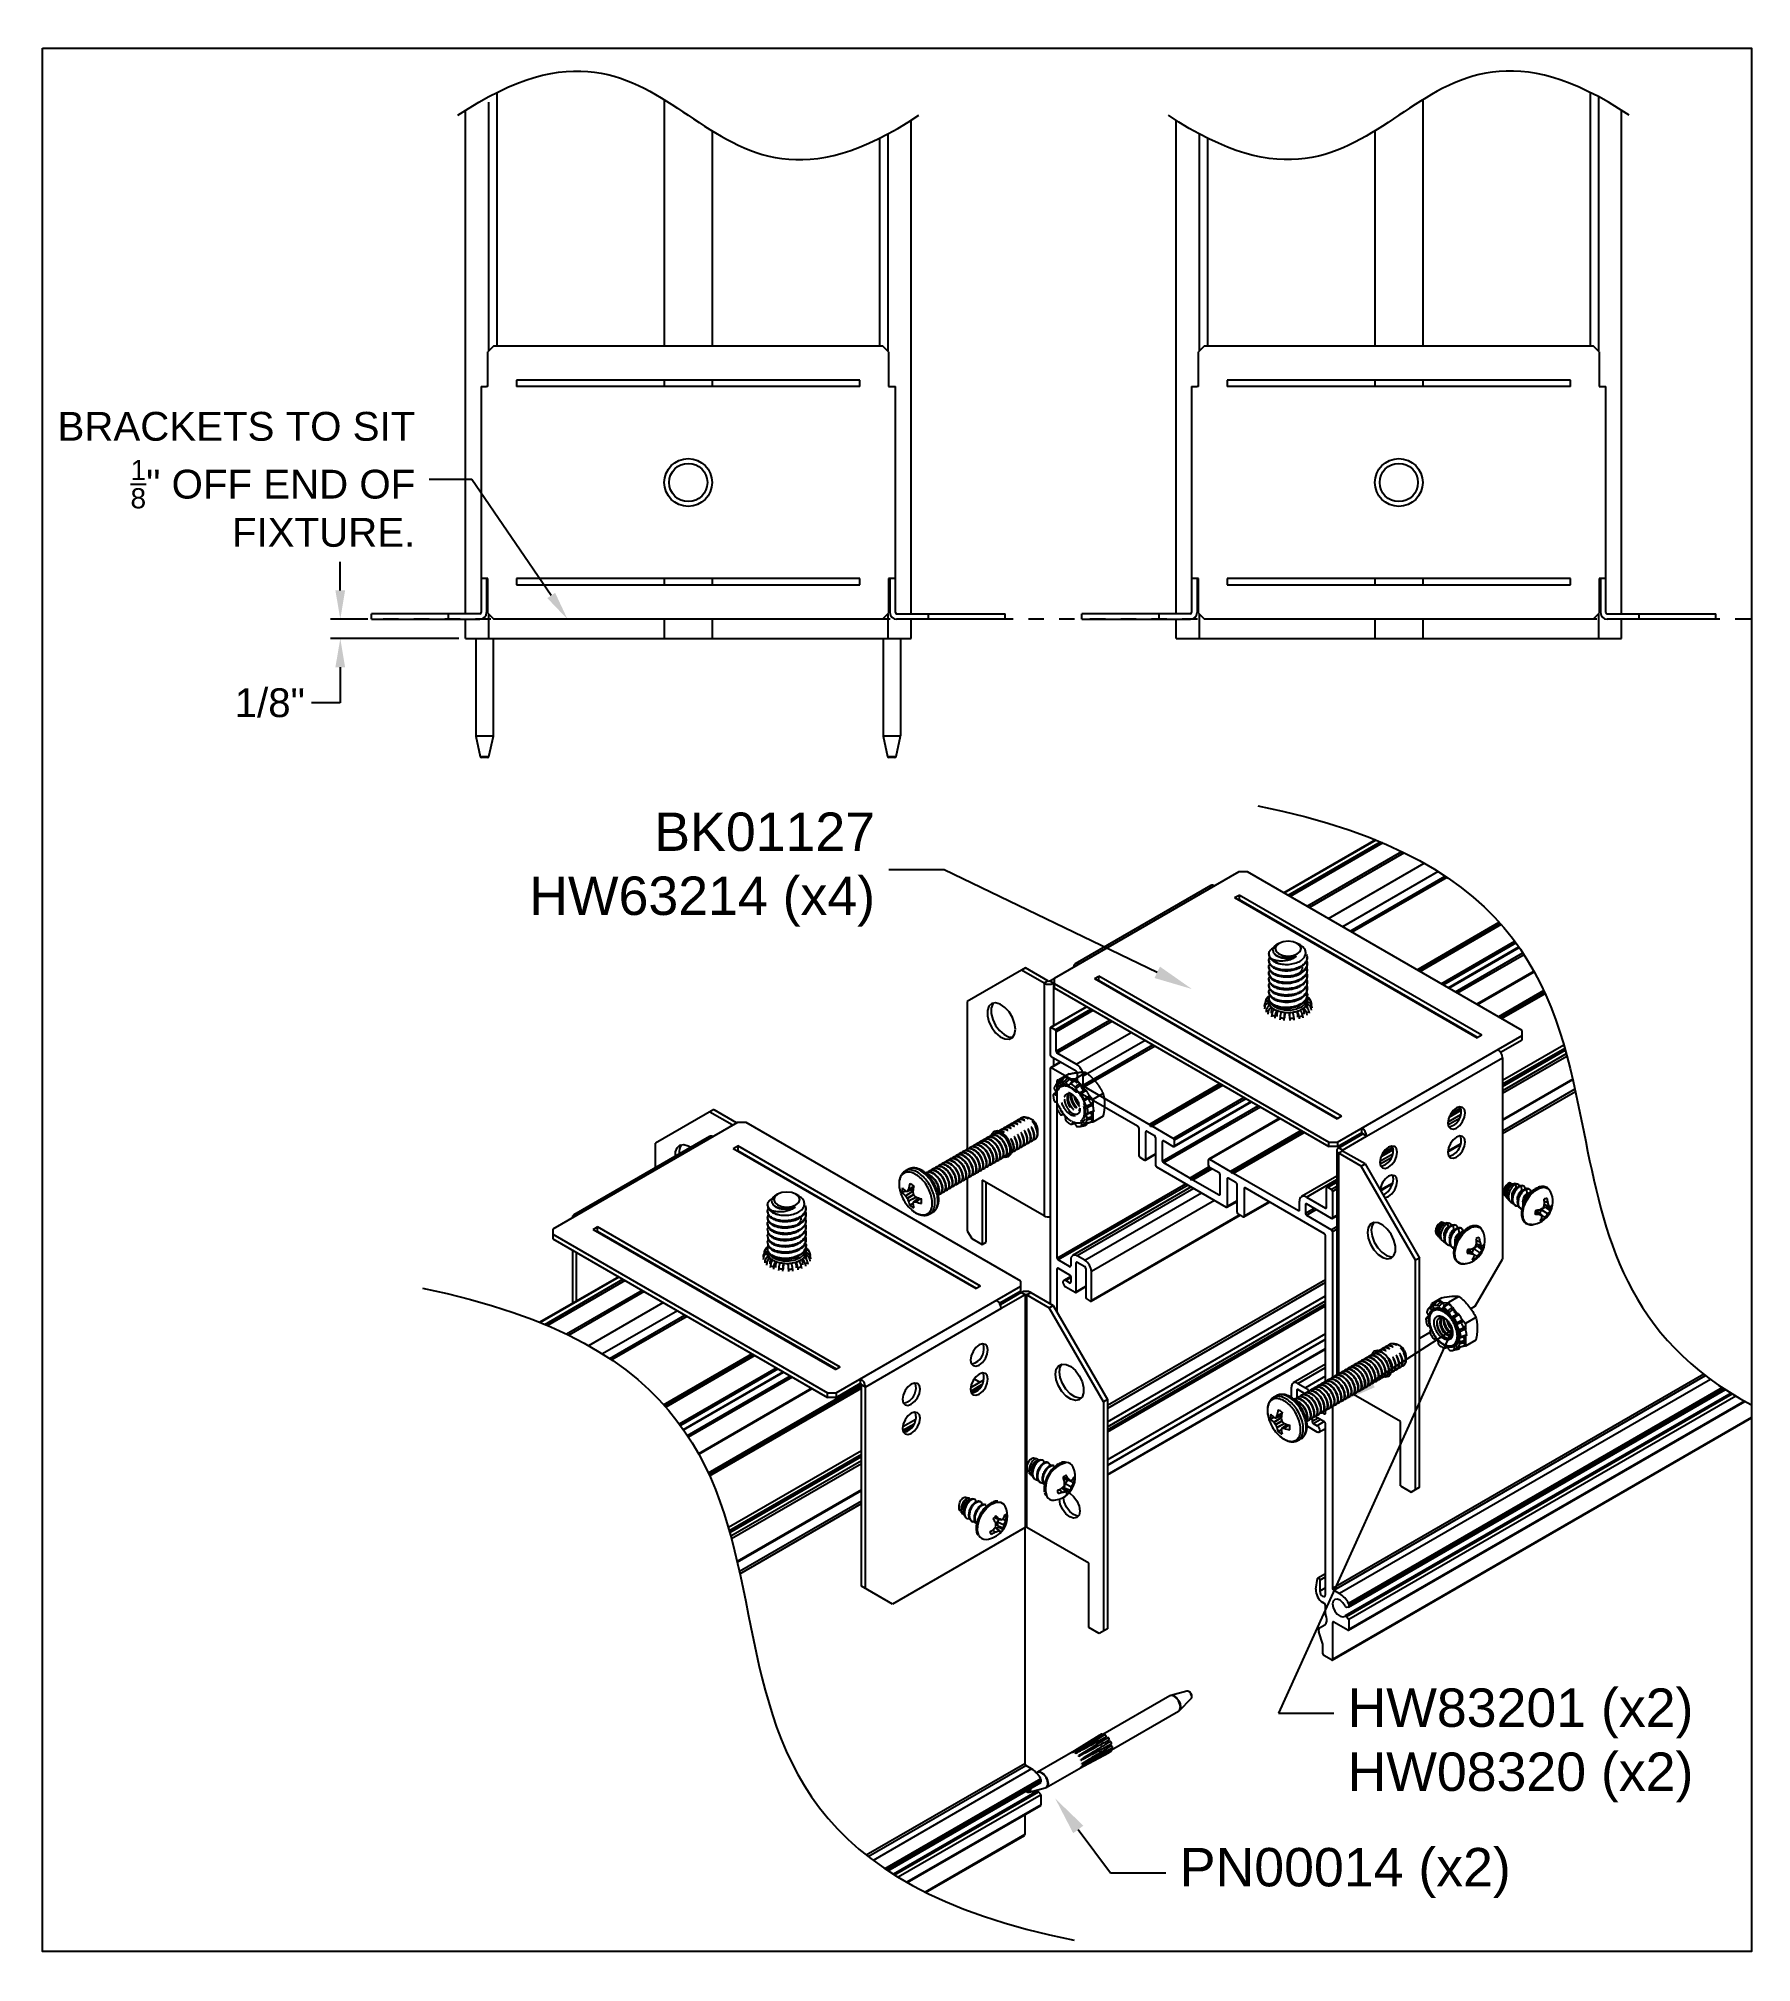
# Model space of a CAD drawing. Extents: x 0 to 11.1, y -12.5 to 0.1.
import ezdxf
from ezdxf import colors
from ezdxf.entities.mleader import LeaderData, LeaderLine
from ezdxf.math import Vec2, Vec3

# ---------------------------------------------------------------- set-up
doc = ezdxf.new("R2010")
doc.units = 0
doc.header["$LTSCALE"] = 0.5
doc.header["$MEASUREMENT"] = 0
doc.linetypes.add('HIDDEN', pattern=[0.375, 0.25, -0.125])
doc.linetypes.add('PHANTOM', pattern=[0.5, 0.25, -0.05, 0.05, -0.05, 0.05, -0.05])
doc.layers.get('Defpoints').update_dxf_attribs({"linetype": 'CONTINUOUS'})
for name, color, linetype in [('Dimension', 10, 'CONTINUOUS'), ('FAB DWG', 221, 'CONTINUOUS'), ('Hardware', 242, 'CONTINUOUS'), ('Housing', 150, 'CONTINUOUS'), ('Mounting', 4, 'CONTINUOUS')]:
    doc.layers.add(name, color=color, linetype=linetype)
doc.layers.add('Text-Unprinted', color=131, linetype='CONTINUOUS', plot=False)
doc.styles.add('LSAD_Standard', font='arial.ttf')
doc.styles.get("Standard").update_dxf_attribs({"font": 'arial.ttf'})
doc.dimstyles.new('AD_X-SectionDetails', dxfattribs={"dimtxt": 0.1875, "dimasz": 0.1875, "dimexe": 0.0625, "dimexo": 0.042969, "dimgap": 0.0625, "dimtad": 0, "dimtih": 1, "dimtoh": 1, "dimdec": 3, "dimzin": 0, "dimdsep": 46, "dimtxsty": 'Standard', "dimcen": 0.125, "dimclrd": 256, "dimclre": 256, "dimclrt": 256, "dimadec": 0, "dimazin": 0, "dimtfac": 1, "dimtdec": 3, "dimtofl": 0, "dimtmove": 0, "dimatfit": 3, "dimfxl": 1, "dimfrac": 2, "dimtolj": 1, "dimtzin": 0, "dimarcsym": 0})

msp = doc.modelspace()

# ---------------------------------------------------------------- blocks, each defined once
blk = doc.blocks.new('*D0')
at = {"layer": 'Defpoints', "color": 0, "ltscale": 0.5, "transparency": 16777216}
for p in [(1.938, -3.716), (2.14, -3.716), (2.752, -3.841)]:
    blk.add_point(p, dxfattribs=at)
at = {"layer": 'FAB DWG', "lineweight": -2, "ltscale": 0.5, "transparency": 16777216}
for p, q in [((1.938, -3.528), (1.938, -3.341)), ((2.097, -3.716), (1.875, -3.716)), ((2.71, -3.841), (1.875, -3.841)), ((1.938, -4.028), (1.938, -4.26)), ((1.938, -4.26), (1.75, -4.26))]:
    blk.add_line(p, q, dxfattribs=at)
at = {"layer": 'FAB DWG', "ltscale": 0.5, "transparency": 16777216}
for points in [[(1.906, -3.528), (1.969, -3.528), (1.938, -3.716)], [(1.906, -4.028), (1.969, -4.028), (1.938, -3.841)]]:
    blk.add_solid(points, dxfattribs=at)
at = {"layer": 'FAB DWG', "ltscale": 0.5, "transparency": 16777216, "insert": (1.479, -4.26), "char_height": 0.1875, "attachment_point": 5}
blk.add_mtext('\\A1;1/8"', dxfattribs=at)

# ---------------------------------------------------------------- dimensions: what is measured, and where the dimension line sits
at = {"layer": 'FAB DWG', "ltscale": 0.5, "transparency": 16777216}
dim = msp.add_linear_dim(base=(1.9376, -3.7155), p1=(2.7525, -3.8405), p2=(2.14, -3.7155), angle=90, dimstyle='AD_X-SectionDetails', override={"dimlunit": 5, "dimpost": '"'}, dxfattribs=at)
dim.commit()
dim.dimension.update_dxf_attribs({"geometry": '*D0', "text_midpoint": (1.4795, -4.2598), "dimtype": 128})

# ---------------------------------------------------------------- linework, layer by layer
at = {"layer": 'Dimension', "transparency": 16777216}
for points in [[(2.7025, -0.4362), (3.4525, 0.0638), (4.2025, -0.4362), (4.9525, -0.9362), (5.7025, -0.4362)], [(10.3275, -0.4362), (9.5775, 0.0638), (8.8275, -0.4362), (8.0775, -0.9362), (7.3275, -0.4362)], [(2.472, -8.0696), (4.2398, -8.4231), (4.5934, -10.1909), (4.9469, -11.9586), (6.7147, -12.3122)]]:
    msp.add_open_spline(points, degree=3, dxfattribs=at)
msp.add_open_spline([(7.91, -4.9299), (9.6778, -5.2835), (9.9884, -6.8365), (10.299, -8.3895), (11.1232, -8.8286)], degree=3, knots=[0, 0, 0, 0, 1, 1.7570547, 1.7570547, 1.7570547, 1.7570547], dxfattribs=at)
at = {"layer": 'FAB DWG', "linetype": 'PHANTOM', "ltscale": 0.5, "transparency": 16777216}
msp.add_line((11.1173, -3.7156), (1.875, -3.7156), dxfattribs=at)
at = {"layer": 'Hardware', "lineweight": 25, "transparency": 16777216}
for p, q in [((2.8198, -3.8405), (2.8198, -4.4746)), ((2.9348, -4.4746), (2.9348, -3.8405)), ((5.4702, -3.8405), (5.4702, -4.4746)), ((5.5852, -4.4746), (5.5852, -3.8405)), ((2.8198, -4.4746), (2.9262, -4.4746)), ((2.82, -4.4768), (2.8491, -4.6077)), ((2.9346, -4.4768), (2.82, -4.4768)), ((2.9055, -4.6077), (2.9346, -4.4768)), ((2.9262, -4.4746), (2.9348, -4.4746)), ((5.4702, -4.4746), (5.5766, -4.4746)), ((5.4704, -4.4768), (5.4994, -4.6077)), ((5.5849, -4.4768), (5.4704, -4.4768)), ((5.5559, -4.6077), (5.5849, -4.4768)), ((5.5766, -4.4746), (5.5852, -4.4746)), ((2.8491, -4.6077), (2.9055, -4.6077)), ((2.8958, -4.6155), (2.8588, -4.6155)), ((5.4994, -4.6077), (5.5559, -4.6077)), ((5.5461, -4.6155), (5.5092, -4.6155)), ((7.3368, -10.7215), (6.9, -10.9736)), ((7.448, -10.6915), (7.3433, -10.7188)), ((7.3999, -10.8168), (7.4758, -10.7398)), ((6.9575, -11.0732), (7.3943, -10.821)), ((6.8927, -10.9709), (6.7019, -11.0893)), ((6.878, -10.9793), (6.7171, -11.0792)), ((6.9126, -10.9762), (6.7218, -11.0947)), ((6.9326, -10.9939), (6.8599, -11.0391)), ((6.7317, -11.0708), (6.4755, -11.2187)), ((6.8595, -11.0394), (6.7422, -11.1123)), ((6.7582, -11.1869), (6.9562, -11.081)), ((6.7636, -11.167), (6.9616, -11.061)), ((6.7746, -11.1788), (6.9416, -11.0894)), ((6.8331, -11.1008), (6.9562, -11.0348)), ((6.4699, -11.223), (6.4696, -11.2233)), ((6.533, -11.3183), (6.7893, -11.1703)), ((6.4218, -11.3483), (6.5265, -11.321))]:
    msp.add_line(p, q, dxfattribs=at)
at = {"layer": 'Hardware', "linetype": 'HIDDEN', "lineweight": 25, "ltscale": 0.5, "transparency": 16777216}
for p, q in [((6.6131, -6.7247), (6.6132, -6.7246)), ((6.6182, -6.7189), (6.6132, -6.7246)), ((6.6817, -6.6748), (6.6142, -6.7138)), ((6.6142, -6.7138), (6.6374, -6.7117)), ((6.6142, -6.7235), (6.6142, -6.7138)), ((6.6311, -6.7564), (6.6271, -6.7588)), ((6.6486, -6.6994), (6.6432, -6.7054)), ((6.6501, -6.6985), (6.6448, -6.7044)), ((6.6701, -6.7032), (6.6761, -6.6972)), ((6.6872, -6.7063), (6.6812, -6.7123)), ((6.6882, -6.7082), (6.6812, -6.7123)), ((6.6882, -6.7082), (6.6872, -6.7063)), ((6.6876, -6.7072), (6.7247, -6.7039)), ((6.7169, -6.7132), (6.7105, -6.719)), ((6.7218, -6.7139), (6.7154, -6.7196)), ((6.7921, -6.665), (6.7247, -6.7039)), ((6.7247, -6.7039), (6.7471, -6.7318)), ((6.744, -6.7405), (6.751, -6.7352)), ((6.7579, -6.7471), (6.7509, -6.7525)), ((6.7579, -6.7485), (6.7509, -6.7525)), ((6.7575, -6.7448), (6.7841, -6.7779)), ((6.7579, -6.7485), (6.7579, -6.7471)), ((6.5971, -6.7913), (6.5962, -6.7922)), ((6.7515, -6.7979), (6.7584, -6.7939)), ((6.7853, -6.7771), (6.7779, -6.782)), ((6.7927, -6.8405), (6.7811, -6.8473)), ((6.793, -6.7825), (6.7856, -6.7874)), ((6.8065, -6.8224), (6.8144, -6.8183)), ((6.8077, -6.8322), (6.8156, -6.8281)), ((6.8102, -6.8103), (6.8352, -6.8414)), ((6.8117, -6.8304), (6.8119, -6.83)), ((6.8283, -6.8663), (6.8213, -6.8703)), ((6.8213, -6.8703), (6.8294, -6.8668)), ((6.8294, -6.8668), (6.8283, -6.8663)), ((6.8366, -6.8784), (6.8285, -6.8819)), ((6.9026, -6.8024), (6.8352, -6.8414)), ((6.8352, -6.8414), (6.8352, -6.8742)), ((6.3043, -6.9993), (6.3016, -7.0009)), ((6.3264, -6.9865), (6.3237, -6.9881)), ((6.3454, -7.0033), (6.3481, -7.0017)), ((6.3485, -6.9738), (6.3458, -6.9754)), ((6.3675, -6.9906), (6.3702, -6.989)), ((6.3706, -6.961), (6.3679, -6.9626)), ((6.3895, -6.9778), (6.3923, -6.9762)), ((6.4116, -6.965), (6.4144, -6.9635)), ((6.429, -6.9645), (6.4264, -6.9711)), ((6.4351, -6.9681), (6.429, -6.9645)), ((6.7174, -6.9957), (6.7196, -6.9951)), ((6.7552, -7.0159), (6.7888, -7.0091)), ((6.756, -6.982), (6.76, -6.9797)), ((6.7912, -7.0086), (6.7836, -7.0101)), ((6.7903, -6.9964), (6.787, -6.9984)), ((6.787, -6.9984), (6.7946, -6.9968)), ((6.7912, -7.0086), (6.7888, -7.0091)), ((6.7946, -6.9968), (6.7943, -6.9955)), ((6.8136, -6.991), (6.8215, -6.9892)), ((6.8153, -6.9898), (6.8232, -6.9881)), ((6.8352, -6.9887), (6.8163, -6.9904)), ((6.8319, -6.9488), (6.8249, -6.9528)), ((6.8249, -6.9528), (6.8331, -6.9505)), ((6.8359, -6.9647), (6.8278, -6.9669)), ((6.8319, -6.9226), (6.8402, -6.9199)), ((6.8331, -6.9505), (6.8319, -6.9488)), ((6.8338, -6.9176), (6.842, -6.9149)), ((6.8352, -6.9216), (6.8352, -6.9547)), ((6.9026, -6.9497), (6.8352, -6.9887)), ((6.8352, -6.9667), (6.8352, -6.9887)), ((6.238, -7.0375), (6.2353, -7.0391)), ((6.2601, -7.0248), (6.2574, -7.0264)), ((6.2791, -7.0416), (6.2818, -7.04)), ((6.2822, -7.012), (6.2795, -7.0136)), ((6.3012, -7.0288), (6.3039, -7.0272)), ((6.3233, -7.0161), (6.326, -7.0145)), ((6.3946, -7.1365), (6.3974, -7.1349)), ((6.4167, -7.1238), (6.4195, -7.1222)), ((6.4388, -7.111), (6.4416, -7.1094)), ((6.4509, -7.1013), (6.4497, -7.1012)), ((6.4609, -7.0983), (6.4618, -7.0977)), ((6.4788, -7.0466), (6.4788, -7.0436)), ((6.3062, -7.1875), (6.309, -7.186)), ((6.3504, -7.162), (6.3532, -7.1604)), ((6.3725, -7.1493), (6.3753, -7.1477)), ((8.7239, -8.4599), (8.7211, -8.4615)), ((8.746, -8.4472), (8.7432, -8.4488)), ((8.7649, -8.464), (8.7677, -8.4624)), ((8.7681, -8.4344), (8.7653, -8.436)), ((8.787, -8.4512), (8.7898, -8.4496)), ((8.8091, -8.4384), (8.8119, -8.4369)), ((8.8265, -8.4379), (8.8239, -8.4445)), ((8.8326, -8.4415), (8.8265, -8.4379)), ((8.8483, -8.5747), (8.8472, -8.5746)), ((8.8584, -8.5717), (8.8592, -8.5712)), ((8.8762, -8.52), (8.8762, -8.517))]:
    msp.add_line(p, q, dxfattribs=at)
at = {"layer": 'Hardware', "linetype": 'Continuous', "lineweight": 25, "transparency": 16777216}
for p, q in [((6.0834, -7.1268), (6.0806, -7.1284)), ((6.1055, -7.1141), (6.1027, -7.1157)), ((6.1244, -7.1309), (6.1271, -7.1293)), ((6.1275, -7.1013), (6.1248, -7.1029)), ((6.1465, -7.1181), (6.1492, -7.1165)), ((6.1496, -7.0886), (6.1469, -7.0902)), ((6.1686, -7.1054), (6.1713, -7.1038)), ((6.1717, -7.0758), (6.169, -7.0774)), ((6.1907, -7.0926), (6.1934, -7.091)), ((6.1938, -7.0631), (6.1911, -7.0646)), ((6.2128, -7.0799), (6.2155, -7.0783)), ((6.2159, -7.0503), (6.2132, -7.0519)), ((6.2349, -7.0671), (6.2376, -7.0655)), ((6.257, -7.0543), (6.2597, -7.0527)), ((5.8624, -7.2544), (5.8596, -7.256)), ((5.8845, -7.2416), (5.8817, -7.2432)), ((5.9034, -7.2584), (5.9062, -7.2568)), ((5.9066, -7.2289), (5.9038, -7.2305)), ((5.9255, -7.2457), (5.9283, -7.2441)), ((5.9287, -7.2161), (5.9259, -7.2177)), ((5.9476, -7.2329), (5.9504, -7.2313)), ((5.9508, -7.2034), (5.948, -7.205)), ((5.9697, -7.2202), (5.9725, -7.2186)), ((5.9729, -7.1906), (5.9701, -7.1922)), ((5.9918, -7.2074), (5.9946, -7.2058)), ((5.995, -7.1779), (5.9922, -7.1795)), ((6.0139, -7.1947), (6.0167, -7.1931)), ((6.0171, -7.1651), (6.0143, -7.1667)), ((6.036, -7.1819), (6.0388, -7.1803)), ((6.0392, -7.1523), (6.0364, -7.1539)), ((6.0581, -7.1691), (6.0609, -7.1676)), ((6.0613, -7.1396), (6.0585, -7.1412)), ((6.0802, -7.1564), (6.083, -7.1548)), ((6.1023, -7.1436), (6.105, -7.142)), ((6.1957, -7.2513), (6.1985, -7.2497)), ((6.2178, -7.2386), (6.2206, -7.237)), ((6.2399, -7.2258), (6.2427, -7.2242)), ((6.262, -7.2131), (6.2648, -7.2115)), ((6.2841, -7.2003), (6.2869, -7.1987)), ((6.3283, -7.1748), (6.3311, -7.1732)), ((5.6329, -7.2957), (5.614, -7.3066)), ((5.7519, -7.3182), (5.7491, -7.3198)), ((5.7708, -7.335), (5.7736, -7.3334)), ((5.774, -7.3054), (5.7712, -7.307)), ((5.7929, -7.3222), (5.7957, -7.3206)), ((5.7961, -7.2927), (5.7933, -7.2943)), ((5.815, -7.3095), (5.8178, -7.3079)), ((5.8182, -7.2799), (5.8154, -7.2815)), ((5.8371, -7.2967), (5.8399, -7.2951)), ((5.8403, -7.2672), (5.8375, -7.2688)), ((5.8592, -7.284), (5.862, -7.2824)), ((5.8813, -7.2712), (5.8841, -7.2696)), ((5.9748, -7.3789), (5.9775, -7.3773)), ((5.9969, -7.3661), (5.9996, -7.3645)), ((6.019, -7.3534), (6.0217, -7.3518)), ((6.0411, -7.3406), (6.0438, -7.339)), ((6.0631, -7.3279), (6.0659, -7.3263)), ((6.0852, -7.3151), (6.088, -7.3135)), ((6.1073, -7.3024), (6.1101, -7.3008)), ((6.1294, -7.2896), (6.1322, -7.288)), ((6.1515, -7.2768), (6.1543, -7.2752)), ((6.1736, -7.2641), (6.1764, -7.2625)), ((5.6192, -7.4368), (5.5964, -7.4464)), ((5.6168, -7.468), (5.6648, -7.4364)), ((5.6646, -7.4382), (5.6177, -7.469)), ((5.6283, -7.4825), (5.668, -7.4595)), ((5.629, -7.4382), (5.6673, -7.4217)), ((5.6298, -7.4375), (5.6674, -7.4212)), ((5.6696, -7.4622), (5.6298, -7.4851)), ((5.6697, -7.4102), (5.6362, -7.4258)), ((5.6362, -7.5011), (5.6863, -7.4758)), ((5.6366, -7.4246), (5.6699, -7.4091)), ((5.688, -7.4765), (5.6366, -7.5023)), ((5.702, -7.4817), (5.6685, -7.5066)), ((5.7025, -7.4819), (5.6696, -7.5063)), ((5.6828, -7.5066), (5.7131, -7.4854)), ((5.7142, -7.4857), (5.6841, -7.5068)), ((5.8422, -7.4554), (5.8449, -7.4538)), ((5.8643, -7.4427), (5.867, -7.4411)), ((5.8864, -7.4299), (5.8891, -7.4283)), ((5.9085, -7.4172), (5.9112, -7.4156)), ((5.9306, -7.4044), (5.9333, -7.4028)), ((5.9527, -7.3916), (5.9554, -7.3901)), ((5.6648, -7.5158), (5.645, -7.5308)), ((5.775, -7.5854), (5.7939, -7.5745)), ((9.1076, -8.1318), (9.0402, -8.1707)), ((9.2181, -8.1219), (9.1506, -8.1609)), ((9.0231, -8.2483), (9.0222, -8.2492)), ((9.039, -8.1817), (9.0391, -8.1816)), ((9.0442, -8.1758), (9.0392, -8.1816)), ((9.0402, -8.1707), (9.0633, -8.1687)), ((9.0402, -8.1804), (9.0402, -8.1707)), ((9.0571, -8.2134), (9.0531, -8.2157)), ((9.0745, -8.1564), (9.0691, -8.1623)), ((9.0761, -8.1555), (9.0708, -8.1614)), ((9.0961, -8.1601), (9.102, -8.1542)), ((9.1131, -8.1632), (9.1072, -8.1692)), ((9.1142, -8.1652), (9.1072, -8.1692)), ((9.1142, -8.1652), (9.1131, -8.1632)), ((9.1136, -8.1642), (9.1506, -8.1609)), ((9.1429, -8.1701), (9.1365, -8.176)), ((9.1478, -8.1708), (9.1414, -8.1766)), ((9.1506, -8.1609), (9.1731, -8.1888)), ((9.17, -8.1974), (9.177, -8.1921)), ((9.1839, -8.2041), (9.1769, -8.2094)), ((9.1838, -8.2054), (9.1769, -8.2094)), ((9.1775, -8.2548), (9.1844, -8.2509)), ((9.1835, -8.2017), (9.2101, -8.2348)), ((9.1838, -8.2054), (9.1839, -8.2041)), ((9.2113, -8.234), (9.2039, -8.2389)), ((9.219, -8.2395), (9.2116, -8.2444)), ((9.3286, -8.2593), (9.2611, -8.2983)), ((9.2187, -8.2974), (9.2071, -8.3043)), ((9.2325, -8.2794), (9.2404, -8.2753)), ((9.2337, -8.2892), (9.2416, -8.285)), ((9.2361, -8.2672), (9.2611, -8.2983)), ((9.2377, -8.2873), (9.2379, -8.287)), ((9.2543, -8.3232), (9.2473, -8.3273)), ((9.2473, -8.3273), (9.2554, -8.3237)), ((9.2554, -8.3237), (9.2543, -8.3232)), ((9.2626, -8.3353), (9.2545, -8.3388)), ((9.2579, -8.3796), (9.2662, -8.3768)), ((9.2598, -8.3746), (9.2679, -8.3719)), ((9.2611, -8.2983), (9.2611, -8.3312)), ((9.2611, -8.3785), (9.2611, -8.4117)), ((8.6355, -8.5109), (8.6327, -8.5125)), ((8.6576, -8.4982), (8.6548, -8.4998)), ((8.6765, -8.515), (8.6793, -8.5134)), ((8.6797, -8.4854), (8.6769, -8.487)), ((8.6986, -8.5022), (8.7014, -8.5006)), ((8.7018, -8.4727), (8.699, -8.4743)), ((8.7207, -8.4895), (8.7235, -8.4879)), ((8.7428, -8.4767), (8.7456, -8.4751)), ((9.1433, -8.4526), (9.1456, -8.4521)), ((9.1812, -8.4729), (9.2147, -8.466)), ((9.1819, -8.4389), (9.1859, -8.4366)), ((9.2172, -8.4655), (9.2096, -8.467)), ((9.2163, -8.4534), (9.213, -8.4553)), ((9.213, -8.4553), (9.2206, -8.4538)), ((9.2172, -8.4655), (9.2147, -8.466)), ((9.2206, -8.4538), (9.2202, -8.4524)), ((9.2396, -8.4479), (9.2475, -8.4462)), ((9.2413, -8.4468), (9.2492, -8.445)), ((9.2611, -8.4456), (9.2422, -8.4473)), ((9.2579, -8.4057), (9.2509, -8.4097)), ((9.2509, -8.4097), (9.2591, -8.4075)), ((9.2619, -8.4216), (9.2537, -8.4239)), ((9.2591, -8.4075), (9.2579, -8.4057)), ((9.3286, -8.4067), (9.2611, -8.4456)), ((9.2611, -8.4237), (9.2611, -8.4456)), ((8.4145, -8.6385), (8.4118, -8.6401)), ((8.4366, -8.6258), (8.4339, -8.6273)), ((8.4587, -8.613), (8.456, -8.6146)), ((8.4777, -8.6298), (8.4804, -8.6282)), ((8.4808, -8.6002), (8.4781, -8.6018)), ((8.4998, -8.617), (8.5025, -8.6154)), ((8.5029, -8.5875), (8.5002, -8.5891)), ((8.5219, -8.6043), (8.5246, -8.6027)), ((8.525, -8.5747), (8.5223, -8.5763)), ((8.544, -8.5915), (8.5467, -8.5899)), ((8.5471, -8.562), (8.5444, -8.5636)), ((8.5661, -8.5788), (8.5688, -8.5772)), ((8.5692, -8.5492), (8.5665, -8.5508)), ((8.5881, -8.566), (8.5909, -8.5644)), ((8.5913, -8.5365), (8.5886, -8.5381)), ((8.6102, -8.5533), (8.613, -8.5517)), ((8.6134, -8.5237), (8.6106, -8.5253)), ((8.6323, -8.5405), (8.6351, -8.5389)), ((8.6544, -8.5277), (8.6572, -8.5261)), ((8.7479, -8.6354), (8.7506, -8.6338)), ((8.77, -8.6227), (8.7727, -8.6211)), ((8.7921, -8.6099), (8.7948, -8.6083)), ((8.8142, -8.5972), (8.8169, -8.5956)), ((8.8363, -8.5844), (8.839, -8.5828)), ((8.2157, -8.7533), (8.2129, -8.7549)), ((8.2378, -8.7406), (8.235, -8.7422)), ((8.2567, -8.7574), (8.2595, -8.7558)), ((8.2599, -8.7278), (8.2571, -8.7294)), ((8.2788, -8.7446), (8.2816, -8.743)), ((8.282, -8.715), (8.2792, -8.7166)), ((8.3009, -8.7318), (8.3036, -8.7302)), ((8.3041, -8.7023), (8.3013, -8.7039)), ((8.323, -8.7191), (8.3257, -8.7175)), ((8.3261, -8.6895), (8.3234, -8.6911)), ((8.3451, -8.7063), (8.3478, -8.7047)), ((8.3482, -8.6768), (8.3455, -8.6784)), ((8.3672, -8.6936), (8.3699, -8.692)), ((8.3703, -8.664), (8.3676, -8.6656)), ((8.3893, -8.6808), (8.392, -8.6792)), ((8.3924, -8.6513), (8.3897, -8.6529)), ((8.4114, -8.6681), (8.4141, -8.6665)), ((8.4335, -8.6553), (8.4362, -8.6537)), ((8.4556, -8.6425), (8.4583, -8.641)), ((8.5269, -8.763), (8.5297, -8.7614)), ((8.549, -8.7502), (8.5518, -8.7486)), ((8.5711, -8.7375), (8.5739, -8.7359)), ((8.5932, -8.7247), (8.596, -8.7231)), ((8.6153, -8.712), (8.6181, -8.7104)), ((8.6374, -8.6992), (8.6402, -8.6976)), ((8.6595, -8.6865), (8.6623, -8.6849)), ((8.6816, -8.6737), (8.6844, -8.6721)), ((8.7037, -8.6609), (8.7065, -8.6594)), ((8.7258, -8.6482), (8.7286, -8.6466)), ((8.0304, -8.7691), (8.0115, -8.78)), ((8.0672, -8.8836), (8.0337, -8.8992)), ((8.0341, -8.898), (8.0674, -8.8825)), ((8.1494, -8.7916), (8.1466, -8.7932)), ((8.1683, -8.8084), (8.1711, -8.8068)), ((8.1715, -8.7788), (8.1687, -8.7804)), ((8.1904, -8.7956), (8.1932, -8.794)), ((8.1936, -8.7661), (8.1908, -8.7677)), ((8.2125, -8.7829), (8.2153, -8.7813)), ((8.2346, -8.7701), (8.2374, -8.7685)), ((8.3059, -8.8906), (8.3087, -8.889)), ((8.328, -8.8778), (8.3308, -8.8762)), ((8.3501, -8.8651), (8.3529, -8.8635)), ((8.3722, -8.8523), (8.375, -8.8507)), ((8.3943, -8.8395), (8.3971, -8.8379)), ((8.4164, -8.8268), (8.4192, -8.8252)), ((8.4385, -8.814), (8.4413, -8.8124)), ((8.4606, -8.8013), (8.4634, -8.7997)), ((8.4827, -8.7885), (8.4855, -8.7869)), ((8.5048, -8.7758), (8.5076, -8.7742)), ((8.0167, -8.9102), (7.9938, -8.9198)), ((8.0143, -8.9414), (8.0623, -8.9098)), ((8.062, -8.9116), (8.0151, -8.9424)), ((8.0258, -8.9559), (8.0655, -8.9329)), ((8.0265, -8.9116), (8.0648, -8.8951)), ((8.0273, -8.9109), (8.0649, -8.8946)), ((8.067, -8.9356), (8.0273, -8.9585)), ((8.0337, -8.9745), (8.0838, -8.9492)), ((8.0854, -8.9499), (8.0341, -8.9757)), ((8.0623, -8.9892), (8.0425, -9.0042)), ((8.0995, -8.9551), (8.066, -8.98)), ((8.0999, -8.9553), (8.067, -8.9797)), ((8.0803, -8.98), (8.1105, -8.9588)), ((8.1117, -8.9591), (8.0815, -8.9802)), ((8.2397, -8.9288), (8.2424, -8.9272)), ((8.2617, -8.9161), (8.2645, -8.9145)), ((8.2838, -8.9033), (8.2866, -8.9017)), ((8.1724, -9.0589), (8.1913, -9.0479))]:
    msp.add_line(p, q, dxfattribs=at)
at = {"layer": 'Hardware', "transparency": 16777216}
for p, q in [((9.5548, -7.3855), (9.5482, -7.3839)), ((9.5548, -7.3855), (9.5563, -7.3926)), ((9.5134, -7.4616), (9.5275, -7.4773)), ((9.5438, -7.4954), (9.5515, -7.504)), ((9.568, -7.3925), (9.5613, -7.3886)), ((9.5989, -7.3918), (9.5821, -7.3882)), ((9.5875, -7.393), (9.5917, -7.4131)), ((9.5917, -7.4131), (9.5994, -7.4115)), ((9.6162, -7.4004), (9.6314, -7.3986)), ((9.6206, -7.403), (9.6271, -7.4335)), ((9.6271, -7.4335), (9.6348, -7.432)), ((9.656, -7.4234), (9.6624, -7.4539)), ((9.6624, -7.4539), (9.6702, -7.4524)), ((9.6756, -7.4234), (9.6712, -7.4208)), ((9.7751, -7.5025), (9.7984, -7.5121)), ((9.5845, -7.5301), (9.589, -7.5327)), ((9.6199, -7.5505), (9.6243, -7.5531)), ((9.7165, -7.5671), (9.7394, -7.5872)), ((9.7175, -7.5635), (9.7287, -7.5666)), ((9.7287, -7.5666), (9.7584, -7.5945)), ((9.7458, -7.5827), (9.7572, -7.5583)), ((9.7559, -7.614), (9.7659, -7.6243)), ((9.7572, -7.5583), (9.7802, -7.5411)), ((9.7572, -7.5583), (9.7963, -7.5836)), ((9.7585, -7.5953), (9.7804, -7.6061)), ((9.7747, -7.5246), (9.8057, -7.5344)), ((9.7802, -7.5411), (9.7887, -7.5386)), ((9.7802, -7.5411), (9.8117, -7.5662)), ((9.0715, -7.7167), (9.0855, -7.7324)), ((9.1018, -7.7505), (9.1095, -7.7591)), ((9.1128, -7.6406), (9.1062, -7.6391)), ((9.1128, -7.6406), (9.1143, -7.6478)), ((9.1261, -7.6476), (9.1193, -7.6437)), ((9.157, -7.6469), (9.1402, -7.6433)), ((9.1454, -7.6482), (9.1497, -7.6682)), ((9.1497, -7.6682), (9.1575, -7.6666)), ((9.1741, -7.6556), (9.1894, -7.6537)), ((9.1786, -7.6581), (9.185, -7.6886)), ((9.185, -7.6886), (9.1929, -7.687)), ((9.2139, -7.6785), (9.2204, -7.709)), ((9.2337, -7.6785), (9.2293, -7.6759)), ((9.333, -7.7576), (9.3564, -7.7672)), ((9.1426, -7.7852), (9.147, -7.7878)), ((9.1779, -7.8056), (9.1824, -7.8082)), ((9.2746, -7.8224), (9.2974, -7.8424)), ((9.2755, -7.8187), (9.2868, -7.8218)), ((9.2868, -7.8218), (9.3165, -7.8497)), ((9.3039, -7.8379), (9.3153, -7.8134)), ((9.3141, -7.869), (9.3242, -7.8793)), ((9.3153, -7.8134), (9.3383, -7.7961)), ((9.3153, -7.8134), (9.3544, -7.8386)), ((9.3166, -7.8503), (9.3385, -7.8611)), ((9.3327, -7.7796), (9.3637, -7.7895)), ((9.3383, -7.7961), (9.3468, -7.7936)), ((9.3383, -7.7961), (9.3698, -7.8212)), ((6.4712, -9.1803), (6.451, -9.176)), ((6.5064, -9.1877), (6.4948, -9.1852)), ((6.5478, -9.2044), (6.5433, -9.2019)), ((6.5831, -9.2249), (6.5787, -9.2223)), ((6.4174, -9.2673), (6.4302, -9.2816)), ((6.4501, -9.3038), (6.4543, -9.3084)), ((6.492, -9.3316), (6.4964, -9.3342)), ((6.6159, -9.3803), (6.6364, -9.3964)), ((6.6349, -9.3703), (6.6592, -9.3926)), ((6.6503, -9.31), (6.6422, -9.3009)), ((6.6451, -9.298), (6.6744, -9.3081)), ((6.6503, -9.31), (6.6896, -9.3219)), ((6.6518, -9.3688), (6.6562, -9.3399)), ((6.6535, -9.3777), (6.6518, -9.3688)), ((6.6518, -9.3688), (6.6893, -9.3838)), ((6.6535, -9.3777), (6.6828, -9.3983)), ((6.6562, -9.3399), (6.6731, -9.3169)), ((6.6562, -9.3399), (6.6974, -9.3615)), ((6.6855, -9.3206), (6.7095, -9.3369)), ((6.7055, -9.3126), (6.7182, -9.3161)), ((6.0279, -9.4351), (6.009, -9.4312)), ((6.063, -9.4425), (6.0512, -9.44)), ((6.1045, -9.4588), (6.1001, -9.4563)), ((6.1399, -9.4792), (6.1354, -9.4767)), ((5.9743, -9.5211), (5.9872, -9.5356)), ((6.007, -9.5576), (6.0112, -9.5624)), ((6.0363, -9.572), (6.0196, -9.5691)), ((6.0488, -9.586), (6.0532, -9.5885)), ((6.2038, -9.5652), (6.1954, -9.5612)), ((6.1962, -9.5603), (6.223, -9.5689)), ((6.1996, -9.6269), (6.2232, -9.6477)), ((6.2017, -9.6239), (6.2072, -9.6265)), ((6.2038, -9.5652), (6.2417, -9.577)), ((6.2072, -9.6265), (6.2344, -9.6514)), ((6.2165, -9.5885), (6.2254, -9.5719)), ((6.2177, -9.6146), (6.2165, -9.5885)), ((6.2165, -9.5885), (6.2584, -9.608)), ((6.2215, -9.6216), (6.2177, -9.6146)), ((6.2177, -9.6146), (6.2551, -9.6282)), ((6.2215, -9.6216), (6.2528, -9.6391)), ((6.2497, -9.5705), (6.2673, -9.5813)), ((6.2608, -9.5543), (6.2743, -9.5568)), ((6.1678, -9.6578), (6.1744, -9.6694)), ((6.1821, -9.6443), (6.2, -9.6572))]:
    msp.add_line(p, q, dxfattribs=at)
at = {"layer": 'Hardware', "linetype": 'HIDDEN', "lineweight": 25, "ltscale": 0.5, "transparency": 16777216, "flags": 128}
for points in [[(6.6955, -6.9821), (6.6905, -6.9791), (6.6854, -6.9757), (6.6804, -6.9721), (6.6755, -6.9682), (6.6706, -6.964), (6.6657, -6.9596), (6.6609, -6.955), (6.6563, -6.9501), (6.6517, -6.945), (6.6472, -6.9397), (6.6429, -6.9342), (6.6387, -6.9286), (6.6346, -6.9227), (6.6307, -6.9168), (6.627, -6.9107), (6.6235, -6.9045), (6.6201, -6.8982), (6.617, -6.8919), (6.614, -6.8854), (6.6113, -6.879), (6.6087, -6.8725), (6.6064, -6.8659), (6.6044, -6.8594), (6.6026, -6.8529), (6.601, -6.8465), (6.5996, -6.8401), (6.5985, -6.8338), (6.5977, -6.8276), (6.5971, -6.8214), (6.5968, -6.8154), (6.5967, -6.8096), (6.5969, -6.8039), (6.5974, -6.7983), (6.5981, -6.793), (6.5991, -6.7878), (6.6003, -6.7828), (6.6017, -6.7781), (6.6034, -6.7736), (6.6054, -6.7694), (6.6076, -6.7654), (6.61, -6.7616), (6.6126, -6.7582), (6.6155, -6.755), (6.6185, -6.7522), (6.6218, -6.7496), (6.6252, -6.7473), (6.6289, -6.7454), (6.6327, -6.7438), (6.6366, -6.7425), (6.6408, -6.7415), (6.645, -6.7409), (6.6494, -6.7406), (6.654, -6.7406), (6.6586, -6.7409), (6.6633, -6.7416), (6.6681, -6.7426), (6.673, -6.744), (6.678, -6.7457), (6.6829, -6.7477), (6.688, -6.75), (6.693, -6.7526), (6.698, -6.7555), (6.7031, -6.7587), (6.7081, -6.7622), (6.7131, -6.7659), (6.718, -6.77), (6.7229, -6.7743), (6.7277, -6.7788), (6.7325, -6.7836), (6.7371, -6.7886), (6.7416, -6.7938), (6.746, -6.7991), (6.7503, -6.8047), (6.7544, -6.8105), (6.7584, -6.8163), (6.7622, -6.8224), (6.7658, -6.8285), (6.7693, -6.8347), (6.7725, -6.8411), (6.7756, -6.8475), (6.7784, -6.8539), (6.7811, -6.8604), (6.7835, -6.8669), (6.7857, -6.8734), (6.7876, -6.8799), (6.7893, -6.8864), (6.7908, -6.8928), (6.792, -6.8992), (6.793, -6.9055), (6.7937, -6.9116), (6.7941, -6.9177), (6.7943, -6.9236), (6.7942, -6.9294), (6.7939, -6.935), (6.7933, -6.9405), (6.7925, -6.9458), (6.7914, -6.9508), (6.7901, -6.9557), (6.7885, -6.9603), (6.7867, -6.9647), (6.7846, -6.9688), (6.7823, -6.9727), (6.7798, -6.9762), (6.777, -6.9796), (6.7741, -6.9826), (6.7709, -6.9853), (6.7676, -6.9877), (6.764, -6.9898), (6.7603, -6.9916), (6.7564, -6.993), (6.7524, -6.9942), (6.7482, -6.995), (6.7438, -6.9955), (6.7394, -6.9956), (6.7348, -6.9954), (6.7301, -6.9949), (6.7253, -6.994), (6.7205, -6.9928), (6.7156, -6.9913), (6.7106, -6.9895), (6.7056, -6.9874), (6.7006, -6.9849), (6.6955, -6.9821)], [(6.6915, -6.7651), (6.6867, -6.7625), (6.6818, -6.7601), (6.677, -6.7581), (6.6723, -6.7564), (6.6675, -6.755), (6.6629, -6.7539), (6.6583, -6.7532), (6.6539, -6.7528), (6.6495, -6.7527), (6.6453, -6.753), (6.6411, -6.7536), (6.6372, -6.7545), (6.6334, -6.7558), (6.6297, -6.7574), (6.6262, -6.7593), (6.6229, -6.7615), (6.6198, -6.764), (6.6169, -6.7668), (6.6143, -6.77), (6.6118, -6.7734), (6.6096, -6.777), (6.6076, -6.781), (6.6058, -6.7852), (6.6043, -6.7896), (6.603, -6.7943), (6.602, -6.7992), (6.6012, -6.8043), (6.6007, -6.8095), (6.6004, -6.815), (6.6004, -6.8206), (6.6007, -6.8263), (6.6012, -6.8322), (6.602, -6.8382), (6.603, -6.8442), (6.6043, -6.8504), (6.6058, -6.8566), (6.6076, -6.8628), (6.6096, -6.8691), (6.6118, -6.8753), (6.6143, -6.8816), (6.6169, -6.8878), (6.6198, -6.894), (6.6229, -6.9001), (6.6262, -6.9061), (6.6297, -6.912), (6.6334, -6.9178), (6.6372, -6.9235), (6.6411, -6.929), (6.6453, -6.9343), (6.6495, -6.9395), (6.6539, -6.9445), (6.6583, -6.9492), (6.6629, -6.9538), (6.6675, -6.9581), (6.6723, -6.9621), (6.677, -6.9659), (6.6818, -6.9694), (6.6867, -6.9727), (6.6915, -6.9756), (6.6964, -6.9783), (6.7012, -6.9806), (6.706, -6.9826), (6.7108, -6.9843), (6.7155, -6.9857), (6.7201, -6.9868), (6.7247, -6.9875), (6.7292, -6.9879), (6.7335, -6.988), (6.7378, -6.9877), (6.7419, -6.9871), (6.7459, -6.9862), (6.7497, -6.985), (6.7533, -6.9834), (6.7568, -6.9815), (6.7601, -6.9793), (6.7632, -6.9767), (6.7661, -6.9739), (6.7688, -6.9708), (6.7712, -6.9674), (6.7735, -6.9637), (6.7755, -6.9598), (6.7772, -6.9556), (6.7788, -6.9511), (6.78, -6.9464), (6.7811, -6.9416), (6.7818, -6.9365), (6.7824, -6.9312), (6.7826, -6.9258), (6.7826, -6.9202), (6.7824, -6.9144), (6.7818, -6.9085), (6.7811, -6.9026), (6.78, -6.8965), (6.7788, -6.8904), (6.7772, -6.8842), (6.7755, -6.8779), (6.7735, -6.8717), (6.7712, -6.8654), (6.7688, -6.8592), (6.7661, -6.8529), (6.7632, -6.8468), (6.7601, -6.8407), (6.7568, -6.8346), (6.7533, -6.8287), (6.7497, -6.8229), (6.7459, -6.8173), (6.7419, -6.8118), (6.7378, -6.8064), (6.7335, -6.8012), (6.7292, -6.7963), (6.7247, -6.7915), (6.7201, -6.787), (6.7155, -6.7827), (6.7108, -6.7786), (6.706, -6.7748), (6.7012, -6.7713), (6.6964, -6.7681), (6.6915, -6.7651)], [(6.6132, -6.7246), (6.614, -6.7239), (6.6152, -6.7234), (6.6166, -6.7233), (6.6182, -6.7234), (6.6198, -6.7239), (6.6216, -6.7247), (6.6232, -6.7257), (6.6238, -6.7262)], [(6.6311, -6.7564), (6.6337, -6.7551), (6.6374, -6.7535), (6.6412, -6.7522), (6.6451, -6.7513), (6.6493, -6.7507), (6.6535, -6.7504), (6.6579, -6.7505), (6.6623, -6.7509), (6.6669, -6.7516), (6.6715, -6.7527), (6.6763, -6.7541), (6.681, -6.7558), (6.6858, -6.7578), (6.6907, -6.7602), (6.6955, -6.7628), (6.7004, -6.7658), (6.7052, -6.769), (6.71, -6.7725), (6.7148, -6.7763), (6.7195, -6.7804), (6.7241, -6.7847), (6.7287, -6.7892), (6.7332, -6.794), (6.7375, -6.7989), (6.7418, -6.8041), (6.7459, -6.8094), (6.7499, -6.815), (6.7537, -6.8206), (6.7573, -6.8264), (6.7608, -6.8323), (6.7641, -6.8384), (6.7672, -6.8445), (6.7701, -6.8506), (6.7728, -6.8568), (6.7752, -6.8631), (6.7775, -6.8694), (6.7795, -6.8756), (6.7812, -6.8818), (6.7828, -6.888), (6.784, -6.8942), (6.7851, -6.9003), (6.7858, -6.9062), (6.7864, -6.9121), (6.7866, -6.9178), (6.7866, -6.9234), (6.7864, -6.9289), (6.7858, -6.9342), (6.7851, -6.9393), (6.784, -6.9441), (6.7828, -6.9488), (6.7812, -6.9532), (6.7795, -6.9574), (6.7775, -6.9614), (6.7752, -6.9651), (6.7728, -6.9685), (6.7701, -6.9716), (6.7672, -6.9744), (6.7641, -6.9769), (6.7608, -6.9792), (6.76, -6.9797)], [(6.6448, -6.7044), (6.6437, -6.7049), (6.6432, -6.7054)], [(6.7154, -6.7196), (6.714, -6.719), (6.7127, -6.7186), (6.7116, -6.7185), (6.7108, -6.7188), (6.7105, -6.719)], [(6.5962, -6.7922), (6.597, -6.7916), (6.5971, -6.7915)], [(6.6915, -6.9401), (6.6876, -6.9377), (6.6836, -6.9349), (6.6797, -6.9319), (6.6759, -6.9287), (6.6721, -6.9252), (6.6684, -6.9214), (6.6648, -6.9175), (6.6613, -6.9133), (6.658, -6.909), (6.6548, -6.9045), (6.6517, -6.8998), (6.6488, -6.895), (6.6461, -6.8901), (6.6436, -6.8852), (6.6413, -6.8801), (6.6392, -6.875), (6.6374, -6.8699), (6.6357, -6.8648), (6.6343, -6.8598), (6.6332, -6.8547), (6.6323, -6.8498), (6.6317, -6.8449), (6.6313, -6.8402), (6.6311, -6.8355), (6.6313, -6.831), (6.6317, -6.8267), (6.6323, -6.8226), (6.6332, -6.8187), (6.6343, -6.815), (6.6357, -6.8115), (6.6374, -6.8083), (6.6392, -6.8053), (6.6413, -6.8027), (6.6436, -6.8003), (6.6461, -6.7982), (6.6488, -6.7964), (6.6517, -6.795), (6.6548, -6.7938), (6.658, -6.793), (6.6613, -6.7926), (6.6648, -6.7924), (6.6684, -6.7926), (6.6721, -6.7931), (6.6759, -6.794), (6.6797, -6.7952), (6.6836, -6.7967), (6.6876, -6.7985), (6.6915, -6.8007), (6.6955, -6.8031), (6.6994, -6.8058), (6.7033, -6.8088), (6.7071, -6.812), (6.7109, -6.8156), (6.7146, -6.8193), (6.7182, -6.8233), (6.7217, -6.8274), (6.7251, -6.8318), (6.7283, -6.8363), (6.7313, -6.8409), (6.7342, -6.8457), (6.7369, -6.8506), (6.7394, -6.8556), (6.7417, -6.8606), (6.7438, -6.8657), (6.7457, -6.8708), (6.7473, -6.8759), (6.7487, -6.881), (6.7498, -6.886), (6.7507, -6.891), (6.7514, -6.8958), (6.7518, -6.9006), (6.7519, -6.9052), (6.7518, -6.9097), (6.7514, -6.914), (6.7507, -6.9182), (6.7498, -6.9221), (6.7487, -6.9258), (6.7473, -6.9293), (6.7457, -6.9325), (6.7438, -6.9354), (6.7417, -6.9381), (6.7394, -6.9405), (6.7369, -6.9425), (6.7342, -6.9443), (6.7313, -6.9458), (6.7283, -6.9469), (6.7251, -6.9477), (6.7217, -6.9482), (6.7182, -6.9483), (6.7146, -6.9481), (6.7109, -6.9476), (6.7071, -6.9467), (6.7033, -6.9455), (6.6994, -6.944), (6.6955, -6.9422), (6.6915, -6.9401)], [(6.6821, -6.8011), (6.6809, -6.802), (6.677, -6.8061), (6.6739, -6.8111), (6.6714, -6.8169), (6.6698, -6.8234), (6.669, -6.8302), (6.6689, -6.8376), (6.6696, -6.8453), (6.6711, -6.8534), (6.6733, -6.8615), (6.6762, -6.8695), (6.6797, -6.8772), (6.6837, -6.8846), (6.6883, -6.8916), (6.6932, -6.8981), (6.6985, -6.904), (6.704, -6.909), (6.7095, -6.9132), (6.715, -6.9164), (6.7204, -6.9187), (6.7257, -6.9201), (6.7307, -6.9204), (6.7352, -6.9197), (6.7393, -6.918), (6.7427, -6.9153), (6.7453, -6.9123), (6.7453, -6.9123)], [(6.7856, -6.7874), (6.7844, -6.7858), (6.7831, -6.7845), (6.7819, -6.7833), (6.7807, -6.7825), (6.7796, -6.7819), (6.7787, -6.7818), (6.7779, -6.7819), (6.7779, -6.782)], [(6.8065, -6.8224), (6.8073, -6.8242), (6.808, -6.826), (6.8084, -6.8277), (6.8086, -6.8292), (6.8086, -6.8305), (6.8084, -6.8315), (6.8079, -6.8321), (6.8077, -6.8322)], [(6.7174, -6.9957), (6.7186, -6.9952), (6.7192, -6.9948)], [(6.7836, -7.0101), (6.7847, -7.0096), (6.7857, -7.0088), (6.7865, -7.0075), (6.7871, -7.006), (6.7874, -7.0043), (6.7875, -7.0024), (6.7874, -7.0004), (6.787, -6.9984)], [(6.8153, -6.9898), (6.8145, -6.9906), (6.8136, -6.991)], [(6.8338, -6.9176), (6.8337, -6.9193), (6.8335, -6.9206), (6.833, -6.9217), (6.8324, -6.9224), (6.8319, -6.9226)]]:
    msp.add_lwpolyline(points, dxfattribs=at)
at = {"layer": 'Hardware', "linetype": 'Continuous', "lineweight": 25, "transparency": 16777216, "flags": 128}
for points in [[(5.6828, -7.5775), (5.6908, -7.5818), (5.6987, -7.5853), (5.7065, -7.5881), (5.7142, -7.5902), (5.7218, -7.5916), (5.7291, -7.5922), (5.7362, -7.592), (5.743, -7.5911), (5.7494, -7.5894), (5.7555, -7.5869), (5.7612, -7.5838), (5.7665, -7.5799), (5.7713, -7.5753), (5.7756, -7.5701), (5.7795, -7.5642), (5.7827, -7.5577), (5.7855, -7.5506), (5.7877, -7.543), (5.7893, -7.5349), (5.7903, -7.5264), (5.7908, -7.5174), (5.7906, -7.5081), (5.7899, -7.4985), (5.7886, -7.4887), (5.7867, -7.4786), (5.7842, -7.4684), (5.7812, -7.4581), (5.7776, -7.4478), (5.7735, -7.4376), (5.769, -7.4274), (5.7639, -7.4173), (5.7584, -7.4074), (5.7525, -7.3978), (5.7463, -7.3885), (5.7396, -7.3796), (5.7327, -7.371), (5.7255, -7.3629), (5.718, -7.3552), (5.7104, -7.3482), (5.7026, -7.3416), (5.6947, -7.3357), (5.6868, -7.3304), (5.6788, -7.3258), (5.6708, -7.3219), (5.6629, -7.3187), (5.6551, -7.3163), (5.6475, -7.3145), (5.6401, -7.3136), (5.6329, -7.3134), (5.6259, -7.3139), (5.6193, -7.3152), (5.613, -7.3173), (5.6071, -7.3201), (5.6016, -7.3236), (5.5966, -7.3279), (5.592, -7.3328), (5.5879, -7.3383), (5.5844, -7.3445), (5.5814, -7.3513), (5.5789, -7.3587), (5.577, -7.3665), (5.5757, -7.3749), (5.5749, -7.3836), (5.5748, -7.3927), (5.5752, -7.4022), (5.5763, -7.4119), (5.5779, -7.4219), (5.5787, -7.426)], [(5.7751, -7.5854), (5.7757, -7.585), (5.7812, -7.5812), (5.7863, -7.5767), (5.7909, -7.5715), (5.7951, -7.5657), (5.7986, -7.5592), (5.8017, -7.5521), (5.8042, -7.5445), (5.8061, -7.5364), (5.8074, -7.5278), (5.8082, -7.5188), (5.8083, -7.5094), (5.8079, -7.4996), (5.8068, -7.4896), (5.8052, -7.4794), (5.803, -7.4689), (5.8002, -7.4584), (5.7969, -7.4478), (5.7931, -7.4372), (5.7887, -7.4266), (5.7838, -7.4162), (5.7785, -7.4059), (5.7728, -7.3958), (5.7666, -7.3859), (5.7601, -7.3764), (5.7532, -7.3673), (5.746, -7.3585), (5.7385, -7.3502), (5.7308, -7.3424), (5.7229, -7.3352), (5.7149, -7.3285), (5.7068, -7.3224), (5.6986, -7.317), (5.6904, -7.3123), (5.6822, -7.3082), (5.674, -7.3049), (5.666, -7.3023), (5.6581, -7.3004), (5.6504, -7.2994), (5.643, -7.299), (5.6358, -7.2995), (5.6289, -7.3007), (5.6224, -7.3027), (5.6162, -7.3054), (5.6142, -7.3065)], [(5.7939, -7.5745), (5.7946, -7.5741), (5.8001, -7.5703), (5.8052, -7.5658), (5.8099, -7.5606), (5.814, -7.5547), (5.8175, -7.5483), (5.8206, -7.5412), (5.8231, -7.5336), (5.825, -7.5255), (5.8263, -7.5169), (5.8271, -7.5078), (5.8272, -7.4984), (5.8268, -7.4887), (5.8257, -7.4787), (5.8241, -7.4684), (5.8219, -7.458), (5.8191, -7.4475), (5.8158, -7.4369), (5.812, -7.4263), (5.8076, -7.4157), (5.8028, -7.4053), (5.7974, -7.395), (5.7917, -7.3849), (5.7855, -7.375), (5.779, -7.3655), (5.7721, -7.3563), (5.7649, -7.3476), (5.7574, -7.3393), (5.7497, -7.3315), (5.7419, -7.3243), (5.7338, -7.3176), (5.7257, -7.3115), (5.7175, -7.3061), (5.7093, -7.3014), (5.7011, -7.2973), (5.6929, -7.294), (5.6849, -7.2914), (5.677, -7.2895), (5.6693, -7.2885), (5.6619, -7.2881), (5.6547, -7.2886), (5.6478, -7.2898), (5.6413, -7.2917), (5.6351, -7.2945), (5.6329, -7.2957)], [(9.0222, -8.2492), (9.023, -8.2485), (9.0231, -8.2485)], [(9.1215, -8.4391), (9.1165, -8.436), (9.1114, -8.4327), (9.1064, -8.429), (9.1015, -8.4251), (9.0965, -8.421), (9.0917, -8.4166), (9.0869, -8.4119), (9.0822, -8.407), (9.0777, -8.4019), (9.0732, -8.3966), (9.0689, -8.3912), (9.0647, -8.3855), (9.0606, -8.3797), (9.0567, -8.3737), (9.053, -8.3677), (9.0495, -8.3615), (9.0461, -8.3552), (9.0429, -8.3488), (9.04, -8.3424), (9.0372, -8.3359), (9.0347, -8.3294), (9.0324, -8.3229), (9.0304, -8.3164), (9.0285, -8.3099), (9.0269, -8.3034), (9.0256, -8.2971), (9.0245, -8.2907), (9.0237, -8.2845), (9.0231, -8.2784), (9.0228, -8.2724), (9.0227, -8.2665), (9.0229, -8.2608), (9.0234, -8.2553), (9.0241, -8.2499), (9.025, -8.2447), (9.0262, -8.2398), (9.0277, -8.2351), (9.0294, -8.2306), (9.0314, -8.2263), (9.0335, -8.2223), (9.036, -8.2186), (9.0386, -8.2151), (9.0414, -8.212), (9.0445, -8.2091), (9.0478, -8.2065), (9.0512, -8.2043), (9.0548, -8.2023), (9.0587, -8.2007), (9.0626, -8.1994), (9.0668, -8.1984), (9.071, -8.1978), (9.0754, -8.1975), (9.0799, -8.1975), (9.0846, -8.1979), (9.0893, -8.1986), (9.0941, -8.1996), (9.099, -8.2009), (9.1039, -8.2026), (9.1089, -8.2046), (9.1139, -8.2069), (9.119, -8.2095), (9.124, -8.2124), (9.1291, -8.2156), (9.1341, -8.2191), (9.1391, -8.2229), (9.144, -8.2269), (9.1489, -8.2312), (9.1537, -8.2357), (9.1584, -8.2405), (9.1631, -8.2455), (9.1676, -8.2507), (9.172, -8.2561), (9.1763, -8.2617), (9.1804, -8.2674), (9.1844, -8.2733), (9.1882, -8.2793), (9.1918, -8.2854), (9.1953, -8.2917), (9.1985, -8.298), (9.2016, -8.3044), (9.2044, -8.3109), (9.2071, -8.3174), (9.2095, -8.3239), (9.2116, -8.3304), (9.2136, -8.3369), (9.2153, -8.3433), (9.2168, -8.3498), (9.218, -8.3561), (9.2189, -8.3624), (9.2196, -8.3686), (9.2201, -8.3746), (9.2203, -8.3806), (9.2202, -8.3864), (9.2199, -8.392), (9.2193, -8.3974), (9.2185, -8.4027), (9.2174, -8.4078), (9.2161, -8.4126), (9.2145, -8.4172), (9.2126, -8.4216), (9.2106, -8.4257), (9.2083, -8.4296), (9.2058, -8.4332), (9.203, -8.4365), (9.2001, -8.4395), (9.1969, -8.4422), (9.1935, -8.4446), (9.19, -8.4467), (9.1863, -8.4485), (9.1824, -8.45), (9.1783, -8.4511), (9.1741, -8.4519), (9.1698, -8.4524), (9.1653, -8.4525), (9.1608, -8.4523), (9.1561, -8.4518), (9.1513, -8.451), (9.1465, -8.4498), (9.1415, -8.4483), (9.1366, -8.4464), (9.1316, -8.4443), (9.1265, -8.4418), (9.1215, -8.4391)], [(9.1175, -8.2221), (9.1126, -8.2194), (9.1078, -8.2171), (9.103, -8.2151), (9.0982, -8.2133), (9.0935, -8.2119), (9.0889, -8.2109), (9.0843, -8.2101), (9.0798, -8.2097), (9.0755, -8.2097), (9.0712, -8.2099), (9.0671, -8.2105), (9.0632, -8.2115), (9.0593, -8.2127), (9.0557, -8.2143), (9.0522, -8.2162), (9.0489, -8.2184), (9.0458, -8.221), (9.0429, -8.2238), (9.0402, -8.2269), (9.0378, -8.2303), (9.0355, -8.234), (9.0335, -8.2379), (9.0318, -8.2421), (9.0303, -8.2466), (9.029, -8.2512), (9.0279, -8.2561), (9.0272, -8.2612), (9.0267, -8.2665), (9.0264, -8.2719), (9.0264, -8.2775), (9.0267, -8.2833), (9.0272, -8.2891), (9.0279, -8.2951), (9.029, -8.3012), (9.0303, -8.3073), (9.0318, -8.3135), (9.0335, -8.3198), (9.0355, -8.326), (9.0378, -8.3323), (9.0402, -8.3385), (9.0429, -8.3448), (9.0458, -8.3509), (9.0489, -8.357), (9.0522, -8.363), (9.0557, -8.369), (9.0593, -8.3747), (9.0632, -8.3804), (9.0671, -8.3859), (9.0712, -8.3913), (9.0755, -8.3964), (9.0798, -8.4014), (9.0843, -8.4062), (9.0889, -8.4107), (9.0935, -8.415), (9.0982, -8.419), (9.103, -8.4228), (9.1078, -8.4264), (9.1126, -8.4296), (9.1175, -8.4325), (9.1223, -8.4352), (9.1272, -8.4375), (9.132, -8.4396), (9.1368, -8.4413), (9.1415, -8.4427), (9.1461, -8.4437), (9.1507, -8.4445), (9.1552, -8.4449), (9.1595, -8.4449), (9.1638, -8.4447), (9.1679, -8.4441), (9.1718, -8.4432), (9.1757, -8.4419), (9.1793, -8.4403), (9.1828, -8.4384), (9.1861, -8.4362), (9.1892, -8.4337), (9.1921, -8.4308), (9.1948, -8.4277), (9.1972, -8.4243), (9.1995, -8.4206), (9.2015, -8.4167), (9.2032, -8.4125), (9.2047, -8.4081), (9.206, -8.4034), (9.207, -8.3985), (9.2078, -8.3934), (9.2083, -8.3881), (9.2086, -8.3827), (9.2086, -8.3771), (9.2083, -8.3714), (9.2078, -8.3655), (9.207, -8.3595), (9.206, -8.3534), (9.2047, -8.3473), (9.2032, -8.3411), (9.2015, -8.3349), (9.1995, -8.3286), (9.1972, -8.3223), (9.1948, -8.3161), (9.1921, -8.3099), (9.1892, -8.3037), (9.1861, -8.2976), (9.1828, -8.2916), (9.1793, -8.2857), (9.1757, -8.2799), (9.1718, -8.2742), (9.1679, -8.2687), (9.1638, -8.2634), (9.1595, -8.2582), (9.1552, -8.2532), (9.1507, -8.2485), (9.1461, -8.2439), (9.1415, -8.2396), (9.1368, -8.2356), (9.132, -8.2318), (9.1272, -8.2283), (9.1223, -8.225), (9.1175, -8.2221)], [(9.0391, -8.1816), (9.04, -8.1809), (9.0411, -8.1804), (9.0425, -8.1802), (9.0441, -8.1804), (9.0458, -8.1808), (9.0475, -8.1816), (9.0492, -8.1827), (9.0498, -8.1831)], [(9.0571, -8.2134), (9.0597, -8.212), (9.0633, -8.2104), (9.0672, -8.2092), (9.0711, -8.2082), (9.0752, -8.2076), (9.0795, -8.2074), (9.0838, -8.2074), (9.0883, -8.2078), (9.0929, -8.2086), (9.0975, -8.2096), (9.1022, -8.211), (9.107, -8.2127), (9.1118, -8.2148), (9.1167, -8.2171), (9.1215, -8.2198), (9.1264, -8.2227), (9.1312, -8.226), (9.136, -8.2295), (9.1408, -8.2333), (9.1455, -8.2373), (9.1501, -8.2416), (9.1547, -8.2462), (9.1592, -8.2509), (9.1635, -8.2559), (9.1678, -8.261), (9.1719, -8.2664), (9.1758, -8.2719), (9.1797, -8.2776), (9.1833, -8.2834), (9.1868, -8.2893), (9.1901, -8.2953), (9.1932, -8.3014), (9.1961, -8.3076), (9.1988, -8.3138), (9.2012, -8.32), (9.2035, -8.3263), (9.2055, -8.3326), (9.2072, -8.3388), (9.2088, -8.345), (9.21, -8.3511), (9.2111, -8.3572), (9.2118, -8.3632), (9.2123, -8.369), (9.2126, -8.3748), (9.2126, -8.3804), (9.2123, -8.3858), (9.2118, -8.3911), (9.2111, -8.3962), (9.21, -8.4011), (9.2088, -8.4057), (9.2072, -8.4102), (9.2055, -8.4144), (9.2035, -8.4183), (9.2012, -8.422), (9.1988, -8.4254), (9.1961, -8.4285), (9.1932, -8.4314), (9.1901, -8.4339), (9.1868, -8.4361), (9.1859, -8.4366)], [(9.1175, -8.397), (9.1136, -8.3946), (9.1096, -8.3919), (9.1057, -8.3889), (9.1019, -8.3856), (9.0981, -8.3821), (9.0944, -8.3784), (9.0908, -8.3744), (9.0873, -8.3703), (9.084, -8.3659), (9.0807, -8.3614), (9.0777, -8.3567), (9.0748, -8.352), (9.0721, -8.3471), (9.0696, -8.3421), (9.0673, -8.3371), (9.0652, -8.332), (9.0634, -8.3269), (9.0617, -8.3218), (9.0603, -8.3167), (9.0592, -8.3117), (9.0583, -8.3067), (9.0576, -8.3019), (9.0573, -8.2971), (9.0571, -8.2925), (9.0573, -8.288), (9.0576, -8.2837), (9.0583, -8.2795), (9.0592, -8.2756), (9.0603, -8.2719), (9.0617, -8.2684), (9.0634, -8.2652), (9.0652, -8.2623), (9.0673, -8.2596), (9.0696, -8.2572), (9.0721, -8.2551), (9.0748, -8.2534), (9.0777, -8.2519), (9.0807, -8.2508), (9.084, -8.25), (9.0873, -8.2495), (9.0908, -8.2494), (9.0944, -8.2496), (9.0981, -8.2501), (9.1019, -8.2509), (9.1057, -8.2521), (9.1096, -8.2536), (9.1136, -8.2555), (9.1175, -8.2576), (9.1214, -8.26), (9.1254, -8.2627), (9.1293, -8.2657), (9.1331, -8.269), (9.1369, -8.2725), (9.1406, -8.2762), (9.1442, -8.2802), (9.1477, -8.2844), (9.151, -8.2887), (9.1543, -8.2932), (9.1573, -8.2979), (9.1602, -8.3027), (9.1629, -8.3075), (9.1654, -8.3125), (9.1677, -8.3176), (9.1698, -8.3226), (9.1716, -8.3277), (9.1733, -8.3328), (9.1747, -8.3379), (9.1758, -8.3429), (9.1767, -8.3479), (9.1774, -8.3528), (9.1777, -8.3575), (9.1779, -8.3622), (9.1777, -8.3667), (9.1774, -8.371), (9.1767, -8.3751), (9.1758, -8.379), (9.1747, -8.3827), (9.1733, -8.3862), (9.1716, -8.3894), (9.1698, -8.3924), (9.1677, -8.395), (9.1654, -8.3974), (9.1629, -8.3995), (9.1602, -8.4013), (9.1573, -8.4027), (9.1543, -8.4038), (9.151, -8.4046), (9.1477, -8.4051), (9.1442, -8.4053), (9.1406, -8.4051), (9.1369, -8.4045), (9.1331, -8.4037), (9.1293, -8.4025), (9.1254, -8.401), (9.1214, -8.3992), (9.1175, -8.397)], [(9.0708, -8.1614), (9.0697, -8.1619), (9.0691, -8.1623)], [(9.1081, -8.258), (9.1068, -8.2589), (9.103, -8.2631), (9.0998, -8.2681), (9.0974, -8.2739), (9.0958, -8.2803), (9.095, -8.2872), (9.0949, -8.2945), (9.0956, -8.3023), (9.0971, -8.3103), (9.0993, -8.3185), (9.1022, -8.3265), (9.1057, -8.3341), (9.1097, -8.3415), (9.1142, -8.3485), (9.1192, -8.3551), (9.1245, -8.3609), (9.13, -8.366), (9.1355, -8.3701), (9.1409, -8.3733), (9.1464, -8.3757), (9.1517, -8.377), (9.1567, -8.3773), (9.1612, -8.3766), (9.1652, -8.3749), (9.1687, -8.3723), (9.1712, -8.3692), (9.1712, -8.3692)], [(9.1414, -8.1766), (9.14, -8.1759), (9.1387, -8.1755), (9.1376, -8.1755), (9.1367, -8.1758), (9.1365, -8.176)], [(9.2116, -8.2444), (9.2104, -8.2428), (9.2091, -8.2414), (9.2079, -8.2403), (9.2067, -8.2394), (9.2056, -8.2389), (9.2047, -8.2387), (9.2039, -8.2389), (9.2039, -8.2389)], [(9.2325, -8.2794), (9.2333, -8.2812), (9.234, -8.283), (9.2344, -8.2847), (9.2346, -8.2862), (9.2346, -8.2874), (9.2344, -8.2884), (9.2339, -8.289), (9.2337, -8.2892)], [(9.2598, -8.3746), (9.2597, -8.3762), (9.2595, -8.3776), (9.259, -8.3786), (9.2584, -8.3793), (9.2579, -8.3796)], [(9.1433, -8.4526), (9.1446, -8.4521), (9.1452, -8.4517)], [(9.2096, -8.467), (9.2107, -8.4666), (9.2117, -8.4657), (9.2125, -8.4645), (9.213, -8.463), (9.2134, -8.4612), (9.2135, -8.4593), (9.2134, -8.4573), (9.213, -8.4553)], [(9.2413, -8.4468), (9.2404, -8.4475), (9.2396, -8.4479)], [(8.1913, -9.0479), (8.1921, -9.0475), (8.1976, -9.0437), (8.2027, -9.0392), (8.2073, -9.034), (8.2114, -9.0281), (8.215, -9.0217), (8.2181, -9.0146), (8.2205, -9.007), (8.2225, -8.9989), (8.2238, -8.9903), (8.2245, -8.9812), (8.2247, -8.9718), (8.2242, -8.9621), (8.2232, -8.9521), (8.2216, -8.9418), (8.2194, -8.9314), (8.2166, -8.9209), (8.2133, -8.9103), (8.2094, -8.8997), (8.2051, -8.8891), (8.2002, -8.8787), (8.1949, -8.8684), (8.1891, -8.8583), (8.183, -8.8484), (8.1764, -8.8389), (8.1695, -8.8297), (8.1624, -8.821), (8.1549, -8.8127), (8.1472, -8.8049), (8.1393, -8.7977), (8.1313, -8.791), (8.1232, -8.7849), (8.115, -8.7795), (8.1067, -8.7748), (8.0985, -8.7707), (8.0904, -8.7674), (8.0824, -8.7648), (8.0745, -8.7629), (8.0668, -8.7619), (8.0594, -8.7615), (8.0522, -8.762), (8.0453, -8.7632), (8.0387, -8.7652), (8.0326, -8.7679), (8.0304, -8.7691)], [(8.0802, -9.0509), (8.0882, -9.0552), (8.0962, -9.0587), (8.104, -9.0615), (8.1117, -9.0636), (8.1193, -9.065), (8.1266, -9.0656), (8.1337, -9.0654), (8.1405, -9.0645), (8.1469, -9.0628), (8.153, -9.0603), (8.1587, -9.0572), (8.164, -9.0533), (8.1688, -9.0487), (8.1731, -9.0435), (8.1769, -9.0376), (8.1802, -9.0311), (8.183, -9.024), (8.1852, -9.0164), (8.1868, -9.0083), (8.1878, -8.9998), (8.1882, -8.9908), (8.1881, -8.9815), (8.1874, -8.9719), (8.186, -8.9621), (8.1841, -8.952), (8.1817, -8.9418), (8.1786, -8.9315), (8.1751, -8.9212), (8.171, -8.911), (8.1664, -8.9008), (8.1614, -8.8907), (8.1559, -8.8808), (8.15, -8.8712), (8.1437, -8.8619), (8.1371, -8.853), (8.1302, -8.8444), (8.123, -8.8363), (8.1155, -8.8286), (8.1079, -8.8216), (8.1001, -8.815), (8.0922, -8.8091), (8.0842, -8.8038), (8.0763, -8.7992), (8.0683, -8.7953), (8.0604, -8.7921), (8.0526, -8.7897), (8.045, -8.7879), (8.0375, -8.787), (8.0303, -8.7868), (8.0234, -8.7873), (8.0168, -8.7886), (8.0105, -8.7907), (8.0046, -8.7935), (7.9991, -8.797), (7.9941, -8.8013), (7.9895, -8.8062), (7.9854, -8.8117), (7.9819, -8.8179), (7.9788, -8.8247), (7.9764, -8.8321), (7.9745, -8.8399), (7.9731, -8.8483), (7.9724, -8.857), (7.9723, -8.8661), (7.9727, -8.8756), (7.9737, -8.8853), (7.9753, -8.8953), (7.9762, -8.8994)], [(8.1726, -9.0588), (8.1732, -9.0584), (8.1787, -9.0546), (8.1838, -9.0501), (8.1884, -9.0449), (8.1925, -9.0391), (8.1961, -9.0326), (8.1992, -9.0255), (8.2016, -9.0179), (8.2036, -9.0098), (8.2049, -9.0012), (8.2056, -8.9922), (8.2058, -8.9828), (8.2053, -8.973), (8.2043, -8.963), (8.2027, -8.9528), (8.2005, -8.9423), (8.1977, -8.9318), (8.1944, -8.9212), (8.1905, -8.9106), (8.1862, -8.9), (8.1813, -8.8896), (8.176, -8.8793), (8.1702, -8.8692), (8.1641, -8.8593), (8.1575, -8.8498), (8.1506, -8.8407), (8.1434, -8.8319), (8.136, -8.8236), (8.1283, -8.8158), (8.1204, -8.8086), (8.1124, -8.8019), (8.1043, -8.7958), (8.0961, -8.7904), (8.0878, -8.7857), (8.0796, -8.7816), (8.0715, -8.7783), (8.0635, -8.7757), (8.0556, -8.7739), (8.0479, -8.7728), (8.0404, -8.7724), (8.0333, -8.7729), (8.0264, -8.7741), (8.0198, -8.7761), (8.0137, -8.7788), (8.0117, -8.7799)]]:
    msp.add_lwpolyline(points, dxfattribs=at)
at = {"layer": 'Hardware', "transparency": 16777216, "flags": 128}
for points in [[(9.5482, -7.3839), (9.5367, -7.3896), (9.5257, -7.3998), (9.5165, -7.413), (9.5103, -7.4277), (9.5078, -7.4421), (9.5094, -7.4543), (9.5134, -7.4616)], [(9.5551, -7.3867), (9.558, -7.3872), (9.5613, -7.3886)], [(9.6913, -7.6554), (9.6707, -7.6533), (9.6495, -7.6392), (9.6369, -7.6136), (9.6343, -7.5793), (9.6418, -7.5401), (9.6587, -7.5002), (9.6832, -7.4638), (9.7126, -7.4351), (9.7438, -7.417), (9.7733, -7.4115), (9.7979, -7.4193), (9.815, -7.4394), (9.8154, -7.4403)], [(9.1062, -7.6391), (9.0947, -7.6448), (9.0837, -7.655), (9.0745, -7.6682), (9.0683, -7.683), (9.0659, -7.6974), (9.0675, -7.7096), (9.0715, -7.7167)], [(9.113, -7.6418), (9.116, -7.6423), (9.1193, -7.6437)], [(9.2493, -7.9106), (9.229, -7.9085), (9.2078, -7.8945), (9.1951, -7.869), (9.1923, -7.8348), (9.1997, -7.7956), (9.2166, -7.7556), (9.2411, -7.7193), (9.2704, -7.6904), (9.3016, -7.6722), (9.3311, -7.6666), (9.3558, -7.6743), (9.3729, -7.6943), (9.3735, -7.6955)], [(6.451, -9.176), (6.447, -9.1757), (6.4359, -9.1784)], [(6.0935, -9.6777), (6.085, -9.6481), (6.0866, -9.6113), (6.0982, -9.5712), (6.1185, -9.5322), (6.1454, -9.4986), (6.176, -9.474), (6.2068, -9.461), (6.2346, -9.461), (6.2564, -9.4741), (6.2658, -9.4882)]]:
    msp.add_lwpolyline(points, dxfattribs=at)
at = {"layer": 'Hardware', "lineweight": 25, "transparency": 16777216, "flags": 128}
for points in [[(7.3943, -10.821), (7.3943, -10.821), (7.4031, -10.8109), (7.4062, -10.7947), (7.4031, -10.775), (7.3943, -10.7546), (7.3811, -10.7369), (7.3656, -10.7243), (7.35, -10.7189), (7.3368, -10.7215)], [(7.3433, -10.7188), (7.3516, -10.7182), (7.3671, -10.7236), (7.3826, -10.7361), (7.3957, -10.7538), (7.4045, -10.7741), (7.4076, -10.7937)], [(7.4797, -10.7284), (7.4781, -10.7187), (7.4738, -10.7088), (7.4673, -10.7), (7.4597, -10.6939), (7.452, -10.6912), (7.448, -10.6915)], [(7.4758, -10.7398), (7.4781, -10.7364), (7.4797, -10.7284)], [(7.4076, -10.7937), (7.4045, -10.8099), (7.3999, -10.8168)], [(6.8798, -10.9788), (6.8787, -10.979), (6.878, -10.9793)], [(6.9026, -10.9778), (6.901, -10.9748), (6.8988, -10.9724), (6.8964, -10.9708), (6.8941, -10.9704), (6.8927, -10.9709)], [(6.9236, -10.9874), (6.923, -10.9843), (6.9216, -10.9812), (6.9196, -10.9785), (6.9172, -10.9766), (6.9148, -10.9758), (6.9128, -10.9761), (6.9126, -10.9762)], [(6.9428, -11.0084), (6.9435, -11.0061), (6.9433, -11.0032), (6.9422, -11), (6.9404, -10.9971), (6.9381, -10.9949), (6.9356, -10.9936), (6.9334, -10.9936), (6.9326, -10.9939)], [(6.7034, -11.0899), (6.7031, -11.0896), (6.7028, -11.0894), (6.7024, -11.0892), (6.7022, -11.0892), (6.7019, -11.0893), (6.7017, -11.0895), (6.7016, -11.0897), (6.7015, -11.09)], [(6.7238, -11.096), (6.7236, -11.0956), (6.7234, -11.0953), (6.7231, -11.095), (6.7228, -11.0947), (6.7224, -11.0946), (6.7222, -11.0946), (6.7219, -11.0946), (6.7217, -11.0948)], [(6.9416, -11.0894), (6.9422, -11.089), (6.9429, -11.0881)], [(6.9562, -11.0348), (6.957, -11.0343), (6.958, -11.0323), (6.9581, -11.0296), (6.9573, -11.0265), (6.9557, -11.0235), (6.9536, -11.0209), (6.9511, -11.0193), (6.9488, -11.0188)], [(6.9562, -11.081), (6.9573, -11.08), (6.9581, -11.0778), (6.958, -11.0749), (6.957, -11.0718), (6.9552, -11.0688)], [(6.9616, -11.061), (6.9617, -11.0609), (6.9631, -11.0593), (6.9635, -11.0568), (6.9631, -11.0538), (6.9617, -11.0507), (6.9597, -11.0479), (6.9574, -11.0459)], [(6.5265, -11.321), (6.5313, -11.319), (6.5401, -11.3089), (6.5432, -11.2928), (6.5401, -11.2731), (6.5313, -11.2529), (6.5182, -11.2351), (6.5027, -11.2226), (6.4872, -11.2172), (6.4741, -11.2198), (6.4699, -11.223)], [(6.4755, -11.2187), (6.4887, -11.2161), (6.5042, -11.2216), (6.5198, -11.2341), (6.533, -11.2519), (6.5418, -11.2722), (6.5449, -11.292)], [(6.7574, -11.1869), (6.7577, -11.187), (6.758, -11.187), (6.7583, -11.1869), (6.7585, -11.1867), (6.7586, -11.1865), (6.7586, -11.1862), (6.7586, -11.1858), (6.7585, -11.1854)], [(6.7634, -11.167), (6.7636, -11.1669), (6.7638, -11.1667), (6.7639, -11.1665), (6.764, -11.1661), (6.7639, -11.1658), (6.7638, -11.1653), (6.7636, -11.1649), (6.7634, -11.1646)], [(6.4027, -11.3391), (6.4051, -11.341), (6.4101, -11.3427), (6.4143, -11.3418), (6.417, -11.3384), (6.418, -11.3332), (6.4175, -11.3305)], [(6.4288, -11.324), (6.4288, -11.3241), (6.4304, -11.3339), (6.429, -11.3419), (6.4248, -11.347), (6.4222, -11.3481)], [(6.5449, -11.292), (6.5418, -11.3082), (6.533, -11.3183), (6.533, -11.3183)]]:
    msp.add_lwpolyline(points, dxfattribs=at)
at = {"layer": 'Hardware', "lineweight": 25, "transparency": 16777216}
for centre, radius, start, end in [((2.8298, -4.4746), 0.01, 180, 192.5), ((2.9248, -4.4746), 0.01, 347.5, 0), ((5.4802, -4.4746), 0.01, 180, 192.5), ((5.5752, -4.4746), 0.01, 347.5, 0), ((2.8588, -4.6055), 0.01, 192.5, 270), ((2.8958, -4.6055), 0.01, 270, 347.5), ((5.5092, -4.6055), 0.01, 192.5, 270), ((5.5461, -4.6055), 0.01, 270, 347.5), ((6.7045, -11.113), 0.0231, 92.81367, 97.40536), ((6.6957, -11.1423), 0.0542, 58.70069, 61.30468), ((6.6706, -11.1717), 0.093, 37.88602, 39.70312), ((6.7416, -11.1146), 0.00242, 1.19228, 76.39686), ((6.6713, -11.1728), 0.093, 20.29718, 22.11418), ((6.7562, -11.1399), 0.00242, 343.60559, 58.80577), ((6.739, -11.1728), 0.0232, 322.60381, 327.19484), ((6.7092, -11.1658), 0.0542, 358.69822, 1.30178)]:
    msp.add_arc(centre, radius, start, end, dxfattribs=at)
at = {"layer": 'Hardware', "linetype": 'HIDDEN', "lineweight": 25, "ltscale": 0.5, "transparency": 16777216}
for centre, radius, start, end in [((6.6527, -6.7896), 0.0728, 141.39243, 161.65847), ((6.641, -6.7909), 0.0674, 82.17972, 103.51051), ((6.6666, -6.7687), 0.072, 82.47218, 103.21805), ((6.6654, -6.7202), 0.0176, 26.6582, 74.56872), ((6.5998, -6.8957), 0.1815, 48.39555, 59.39678), ((6.721, -6.7007), 0.0317, 207.67325, 233.80292), ((6.6226, -6.8806), 0.194, 48.54727, 59.24505), ((6.7317, -6.7555), 0.0194, 8.84267, 50.60578), ((6.7864, -6.7531), 0.0276, 182.78176, 258.50619), ((6.7714, -6.802), 0.1937, 183.0886, 193.62419), ((6.5316, -6.9627), 0.2775, 26.72328, 35.00913), ((6.5497, -6.9522), 0.2966, 26.83753, 34.89488), ((6.8374, -6.8393), 0.0273, 160.86422, 239.7255), ((6.8101, -6.8853), 0.0187, 10.69742, 53.35398), ((6.6353, -6.9266), 0.207, 3.23391, 13.47889), ((6.3847, -7.0476), 0.0942, 2.3969, 57.59772), ((6.8514, -6.778), 0.2775, 206.72328, 215.00913), ((6.7833, -6.8451), 0.1815, 228.39555, 239.39678), ((6.7304, -6.9511), 0.0728, 321.39243, 341.65847), ((6.6117, -6.9387), 0.1937, 3.0886, 13.62419), ((6.8533, -6.9237), 0.0308, 183.80125, 214.57678), ((6.7622, -6.9399), 0.0778, 321.6706, 341.38031), ((6.8098, -6.9631), 0.0183, 348.11563, 34.39384), ((6.4433, -7.0687), 0.0344, 302.43342, 350.1293), ((6.7421, -6.9498), 0.0674, 262.17972, 283.51051), ((8.7821, -8.521), 0.0942, 2.3969, 57.59772), ((8.8408, -8.5421), 0.0344, 302.43342, 350.1293)]:
    msp.add_arc(centre, radius, start, end, dxfattribs=at)
at = {"layer": 'Hardware', "linetype": 'Continuous', "lineweight": 25, "transparency": 16777216}
for centre, radius, start, end in [((5.7932, -7.3805), 0.2193, 191.9912, 198.28578), ((5.8264, -7.3699), 0.2542, 198.21101, 221.78361), ((5.6788, -7.4313), 0.0838, 169.57488, 190.42512), ((5.7176, -7.3125), 0.1595, 220.50261, 230.77939), ((5.7151, -7.3543), 0.1503, 217.807, 229.14315), ((5.6553, -7.2465), 0.1937, 258.78961, 261.97261), ((5.8242, -7.3175), 0.2561, 216.24621, 220.08722), ((5.8617, -7.5574), 0.2611, 149.73919, 152.64784), ((5.8706, -7.3979), 0.2562, 199.91328, 203.75413), ((5.9375, -7.4747), 0.305, 163.48709, 170.55642), ((5.7842, -7.474), 0.1503, 190.85914, 202.19415), ((5.617, -7.467), 0.0838, 49.57588, 70.4295), ((6.0384, -7.492), 0.3777, 166.38813, 172.16974), ((5.9883, -7.3817), 0.3296, 190.5576, 193.66222), ((5.8477, -7.5796), 0.1937, 158.03515, 161.21889), ((5.8971, -7.2237), 0.3296, 226.33839, 229.44298), ((5.6816, -7.2455), 0.2611, 267.35874, 270.2668), ((5.8266, -7.1251), 0.3777, 247.83263, 253.6137), ((5.7911, -7.2212), 0.305, 249.44617, 256.51507), ((5.6376, -7.5027), 0.0838, 349.57488, 10.42512), ((5.7991, -7.3948), 0.2172, 221.68335, 228.53644), ((5.6994, -7.467), 0.0838, 229.57588, 250.4295), ((5.7704, -7.428), 0.1733, 228.37008, 239.62129), ((5.8217, -7.4927), 0.1595, 189.22321, 199.49908), ((9.0786, -8.2466), 0.0728, 141.39243, 161.65847), ((9.0669, -8.2479), 0.0674, 82.17972, 103.51051), ((9.0926, -8.2256), 0.072, 82.47218, 103.21805), ((9.0914, -8.1771), 0.0176, 26.6582, 74.56872), ((9.0258, -8.3526), 0.1815, 48.39555, 59.39678), ((9.147, -8.1577), 0.0317, 207.67325, 233.80292), ((9.0486, -8.3375), 0.194, 48.54727, 59.24505), ((9.1577, -8.2124), 0.0194, 8.84267, 50.60578), ((9.2124, -8.21), 0.0276, 182.78176, 258.50619), ((8.9576, -8.4196), 0.2775, 26.72328, 35.00913), ((8.9757, -8.4092), 0.2966, 26.83753, 34.89488), ((9.1974, -8.259), 0.1937, 183.0886, 193.62419), ((9.2774, -8.235), 0.2775, 206.72328, 215.00913), ((9.0376, -8.3956), 0.1937, 3.0886, 13.62419), ((9.2634, -8.2963), 0.0273, 160.86422, 239.7255), ((9.2361, -8.3423), 0.0187, 10.69742, 53.35398), ((9.2793, -8.3807), 0.0308, 183.80125, 214.57678), ((9.0613, -8.3835), 0.207, 3.23391, 13.47889), ((9.2092, -8.302), 0.1815, 228.39555, 239.39678), ((9.1681, -8.4067), 0.0674, 262.17972, 283.51051), ((9.1564, -8.408), 0.0728, 321.39243, 341.65847), ((9.1882, -8.3968), 0.0778, 321.6706, 341.38031), ((9.2358, -8.4201), 0.0183, 348.11563, 34.39384), ((8.0763, -8.9047), 0.0838, 169.57488, 190.42512), ((8.1151, -8.7859), 0.1595, 220.50261, 230.77939), ((8.3349, -8.9481), 0.305, 163.48709, 170.55642), ((8.0144, -8.9404), 0.0838, 49.57588, 70.4295), ((8.4359, -8.9654), 0.3777, 166.38813, 172.16974), ((8.1907, -8.8539), 0.2193, 191.9912, 198.28578), ((8.2239, -8.8433), 0.2542, 198.21101, 221.78361), ((8.1126, -8.8277), 0.1503, 217.807, 229.14315), ((8.0528, -8.7199), 0.1937, 258.78961, 261.97261), ((8.2217, -8.7909), 0.2561, 216.24621, 220.08722), ((8.2591, -9.0308), 0.2611, 149.73919, 152.64784), ((8.2681, -8.8713), 0.2562, 199.91328, 203.75413), ((8.1817, -8.9474), 0.1503, 190.85914, 202.19415), ((8.1966, -8.8682), 0.2172, 221.68335, 228.53644), ((8.0969, -8.9404), 0.0838, 229.57588, 250.4295), ((8.2192, -8.9661), 0.1595, 189.22321, 199.49908), ((8.3858, -8.8551), 0.3296, 190.5576, 193.66222), ((8.2451, -9.053), 0.1937, 158.03515, 161.21889), ((8.2946, -8.6971), 0.3296, 226.33839, 229.44298), ((8.0791, -8.7189), 0.2611, 267.35874, 270.2668), ((8.224, -8.5985), 0.3777, 247.83263, 253.6137), ((8.1886, -8.6946), 0.305, 249.44617, 256.51507), ((8.035, -8.9761), 0.0838, 349.57488, 10.42512), ((8.1679, -8.9014), 0.1733, 228.37008, 239.62129)]:
    msp.add_arc(centre, radius, start, end, dxfattribs=at)
at = {"layer": 'Hardware', "transparency": 16777216}
for centre, radius, start, end in [((9.6789, -7.5049), 0.151, 274.70619, 25.29918), ((9.7968, -7.5348), 0.0501, 94.60872, 117.6357), ((9.5232, -7.5292), 0.2533, 2.4222, 8.81489), ((9.6187, -7.5355), 0.1813, 7.42334, 16.23394), ((9.6589, -7.57), 0.151, 13.63056, 22.53869), ((9.8157, -7.592), 0.1023, 161.9777, 176.26628), ((9.7421, -7.3663), 0.2209, 262.60187, 269.29529), ((9.702, -7.1665), 0.3942, 272.39583, 276.25349), ((9.8435, -7.3462), 0.2625, 246.63859, 251.09467), ((9.6444, -7.3542), 0.2275, 296.20721, 302.85318), ((9.6686, -7.5655), 0.1012, 320.53807, 332.32914), ((9.7427, -7.5798), 0.0501, 274.60872, 297.6357), ((9.6549, -7.6023), 0.1038, 354.34789, 4.27713), ((9.6913, -7.5501), 0.1052, 315.19988, 327.87076), ((9.5659, -7.4674), 0.2165, 338.90417, 346.35116), ((9.6596, -7.5039), 0.1582, 319.77504, 329.76407), ((9.705, -7.5148), 0.0871, 344.08797, 350.14262), ((9.7195, -7.4996), 0.1137, 312.41571, 324.13282), ((9.9695, -6.9342), 0.6221, 254.73569, 255.83471), ((9.7815, -7.5333), 0.0447, 312.47454, 331.93463), ((9.7981, -7.5088), 0.0345, 303.77208, 323.40352), ((9.7237, -7.5227), 0.1023, 341.9777, 356.26628), ((9.2369, -7.76), 0.151, 274.70619, 25.29918), ((9.3549, -7.7902), 0.0504, 94.83752, 117.78736), ((9.0808, -7.7849), 0.2537, 2.5313, 8.91272), ((9.1766, -7.791), 0.1814, 7.54156, 16.34446), ((9.3734, -7.8471), 0.1019, 162.0808, 176.39949), ((9.2995, -7.6221), 0.2203, 262.74516, 269.45847), ((9.2592, -7.4238), 0.3923, 272.52485, 276.40345), ((9.3997, -7.6033), 0.26, 246.84215, 251.34257), ((9.202, -7.6097), 0.2275, 296.32652, 302.97941), ((9.227, -7.821), 0.1008, 320.61343, 332.43247), ((9.3007, -7.8347), 0.0504, 274.83752, 297.78736), ((9.2133, -7.8577), 0.1036, 354.5263, 4.45575), ((9.2497, -7.8055), 0.1048, 315.27167, 327.96509), ((9.1236, -7.723), 0.2166, 339.00303, 346.44568), ((9.2177, -7.7593), 0.158, 319.86673, 329.86164), ((9.2632, -7.7699), 0.0869, 344.19757, 350.17235), ((9.2773, -7.7546), 0.1141, 312.53956, 324.24121), ((9.217, -7.8255), 0.151, 13.8007, 22.69847), ((9.5067, -7.2542), 0.554, 255.04686, 256.28261), ((9.3394, -7.7881), 0.045, 312.63573, 332.02636), ((9.3559, -7.7636), 0.0348, 303.98947, 323.54923), ((9.2821, -7.7779), 0.1019, 342.0808, 356.39949), ((6.6991, -9.3718), 0.1712, 101.73128, 197.52697), ((6.6639, -9.252), 0.0478, 23.33385, 89.45601), ((6.5712, -9.2976), 0.151, 309.13841, 25.29918), ((6.5182, -9.14), 0.2594, 289.75059, 295.97664), ((6.6598, -9.3839), 0.0539, 180.21108, 202.14304), ((6.485, -9.2116), 0.2183, 312.27111, 319.6558), ((6.712, -9.3689), 0.0975, 121.76394, 136.51288), ((6.3091, -9.462), 0.3688, 21.59787, 25.75183), ((6.5942, -9.3168), 0.0851, 309.46866, 314.28455), ((6.4254, -9.3345), 0.2267, 355.34218, 2.08403), ((6.4864, -9.4095), 0.2136, 28.36336, 35.33572), ((6.5268, -9.4865), 0.2315, 45.33075, 50.41479), ((6.6414, -9.3712), 0.0495, 326.76888, 345.26867), ((6.5825, -9.3324), 0.1185, 334.31855, 345.817), ((6.6503, -9.2296), 0.1003, 293.05979, 302.96689), ((6.5643, -9.2809), 0.1556, 328.81698, 338.89615), ((6.6264, -9.2611), 0.0945, 326.14774, 338.36142), ((6.6223, -9.2881), 0.0999, 330.74756, 343.76042), ((6.6643, -9.3162), 0.0539, 0.21108, 22.14304), ((6.0049, -9.4584), 0.0275, 81.32243, 132.98259), ((6.1293, -9.5528), 0.151, 318.42548, 25.29918), ((6.5781, -9.4005), 0.048, 208.41651, 276.56761), ((6.5712, -9.2976), 0.151, 274.70619, 309.13841), ((6.5714, -9.2256), 0.1827, 282.14389, 290.83902), ((6.6229, -9.2454), 0.1515, 275.10783, 283.85043), ((6.4822, -9.5454), 0.2339, 37.80672, 40.79778), ((6.6121, -9.3312), 0.0975, 301.76394, 316.51288), ((6.6282, -9.3974), 0.039, 334.59791, 353.21485), ((6.0608, -9.4516), 0.2278, 297.49294, 304.61095), ((6.2869, -9.6416), 0.1218, 132.06994, 144.78101), ((5.657, -9.9687), 0.6627, 34.6246, 36.84314), ((6.0338, -9.5077), 0.2042, 319.96494, 327.73682), ((5.9711, -9.6435), 0.2368, 6.49077, 12.50458), ((6.0143, -9.7597), 0.2827, 42.43145, 47.51551), ((6.1414, -9.5612), 0.1003, 315.41775, 322.97773), ((5.8481, -10.4635), 0.97, 66.06419, 67.26636), ((6.1533, -9.5688), 0.1218, 312.06994, 324.78101), ((6.1668, -9.4758), 0.1259, 306.48219, 316.04405), ((6.2301, -9.6287), 0.025, 335.62449, 1.34451), ((6.1676, -9.6031), 0.091, 343.98593, 356.89561), ((6.1377, -9.5054), 0.1329, 334.26904, 344.46534), ((6.1055, -9.5426), 0.1664, 336.84794, 346.53538), ((6.2393, -9.5656), 0.0361, 14.08345, 42.78034), ((6.1481, -9.5339), 0.1283, 338.31737, 349.72837), ((6.1365, -9.6551), 0.0485, 207.77804, 276.1392), ((6.1293, -9.5528), 0.151, 274.70619, 318.42548), ((6.2009, -9.6448), 0.0361, 194.08345, 222.78034), ((6.1122, -9.506), 0.1748, 290.85807, 300.13873), ((6.1534, -9.5101), 0.1543, 287.55789, 296.90245), ((6.2534, -9.576), 0.0778, 247.20099, 255.89976), ((6.2163, -9.6565), 0.0188, 351.77974, 15.82605)]:
    msp.add_arc(centre, radius, start, end, dxfattribs=at)
at = {"layer": 'Hardware', "linetype": 'HIDDEN', "lineweight": 25, "ltscale": 0.5, "transparency": 16777216}
for points in [[(6.5958, -6.7442), (6.6014, -6.7379), (6.6071, -6.7314), (6.6131, -6.7247)], [(6.6448, -6.7044), (6.6385, -6.7114), (6.632, -6.7184), (6.6252, -6.7254)], [(6.6501, -6.7242), (6.6565, -6.7171), (6.6632, -6.7101), (6.6701, -6.7032)], [(6.6812, -6.7123), (6.6739, -6.7185), (6.6668, -6.7248), (6.6599, -6.7311)], [(6.6817, -6.6748), (6.7057, -6.6697), (6.7279, -6.6659), (6.7468, -6.6642)], [(6.693, -6.7154), (6.691, -6.7131), (6.6894, -6.7106), (6.6882, -6.7082)], [(6.7154, -6.7196), (6.708, -6.7264), (6.7002, -6.733), (6.6922, -6.7394)], [(6.7203, -6.7599), (6.7279, -6.7532), (6.7358, -6.7467), (6.744, -6.7405)], [(6.7509, -6.7525), (6.7427, -6.7582), (6.7348, -6.7642), (6.727, -6.7702)], [(6.7589, -6.7544), (6.7581, -6.7521), (6.7578, -6.7501), (6.7579, -6.7485)], [(6.7921, -6.665), (6.8162, -6.684), (6.8384, -6.7046), (6.8572, -6.728)], [(6.7856, -6.7874), (6.7769, -6.7931), (6.7681, -6.7985), (6.7589, -6.8035)], [(6.7795, -6.8379), (6.7883, -6.8324), (6.7973, -6.8272), (6.8065, -6.8224)], [(6.7941, -6.8824), (6.8032, -6.8786), (6.8123, -6.8746), (6.8213, -6.8703)], [(6.8285, -6.8819), (6.8191, -6.886), (6.8095, -6.8897), (6.7999, -6.8931)], [(6.8283, -6.8663), (6.8269, -6.8657), (6.8253, -6.8645), (6.8237, -6.8628)], [(6.7836, -7.0101), (6.7748, -7.0119), (6.7662, -7.0137), (6.7578, -7.0153)], [(6.7617, -7.0063), (6.77, -7.0037), (6.7784, -7.0011), (6.787, -6.9984)], [(6.7873, -6.9965), (6.7968, -6.9941), (6.8061, -6.9918), (6.8153, -6.9898)], [(6.7979, -6.962), (6.8069, -6.9591), (6.8159, -6.956), (6.8249, -6.9528)], [(6.8278, -6.9669), (6.8182, -6.9696), (6.8088, -6.9719), (6.7995, -6.974)], [(6.8051, -6.9283), (6.8146, -6.9244), (6.8242, -6.9208), (6.8338, -6.9176)], [(6.8319, -6.9488), (6.8304, -6.9466), (6.8291, -6.9441), (6.828, -6.9412)]]:
    msp.add_open_spline(points, degree=3, dxfattribs=at)
for points, knots in [([(6.6054, -6.7448), (6.6035, -6.7436), (6.6016, -6.7429), (6.5981, -6.7426), (6.5966, -6.7432), (6.5958, -6.7442)], [0, 0, 0, 0, 0.5, 0.5, 1, 1, 1, 1]), ([(6.6229, -6.7288), (6.6203, -6.7312), (6.6144, -6.7366), (6.6086, -6.7419), (6.6054, -6.7448)], [0, 0, 0, 0, 0.4464201, 1, 1, 1, 1]), ([(6.6054, -6.7448), (6.6088, -6.747), (6.6124, -6.7485), (6.6189, -6.7497), (6.6218, -6.7493), (6.6258, -6.7468), (6.6268, -6.7446), (6.6269, -6.7392), (6.6259, -6.736), (6.6241, -6.7329)], [0, 0, 0, 0, 0.25, 0.25, 0.5, 0.5, 0.75, 0.75, 1, 1, 1, 1]), ([(6.6183, -6.7189), (6.6187, -6.7185), (6.6197, -6.7176), (6.6221, -6.7174), (6.6249, -6.718), (6.6273, -6.7192), (6.6286, -6.7202), (6.6291, -6.7206)], [0, 0, 0, 0, 0.20764384, 0.43321696, 0.65877297, 0.88433285, 1, 1, 1, 1]), ([(6.6252, -6.7254), (6.6239, -6.7257), (6.6231, -6.7266), (6.6227, -6.7294), (6.6231, -6.7311), (6.6241, -6.7329)], [0, 0, 0, 0, 0.5, 0.5, 1, 1, 1, 1]), ([(6.6432, -6.7054), (6.6431, -6.7054), (6.6407, -6.7081), (6.6359, -6.7133), (6.6295, -6.7202), (6.6253, -6.7245), (6.6237, -6.7262)], [0, 0, 0, 0, 0.0097119, 0.3833974, 0.7566688, 1, 1, 1, 1]), ([(6.6486, -6.6995), (6.6487, -6.6994), (6.649, -6.6989), (6.6496, -6.6987), (6.6501, -6.6985)], [0, 0, 0, 0, 0.1678784, 1, 1, 1, 1]), ([(6.6599, -6.7311), (6.6586, -6.7293), (6.657, -6.7277), (6.6534, -6.7251), (6.6516, -6.7243), (6.6501, -6.7242)], [0, 0, 0, 0, 0.5, 0.5, 1, 1, 1, 1]), ([(6.6599, -6.7311), (6.6622, -6.7342), (6.6652, -6.7373), (6.6713, -6.7424), (6.6746, -6.7444), (6.6803, -6.7464), (6.6827, -6.7465), (6.6859, -6.7449), (6.6867, -6.7431), (6.6866, -6.7408)], [0, 0, 0, 0, 0.25, 0.25, 0.5, 0.5, 0.75, 0.75, 1, 1, 1, 1]), ([(6.6761, -6.6972), (6.6779, -6.6975), (6.6801, -6.6986), (6.6842, -6.702), (6.6861, -6.7042), (6.6872, -6.7063)], [0, 0, 0, 0, 0.5, 0.5, 1, 1, 1, 1]), ([(6.6922, -6.7394), (6.6906, -6.7385), (6.6891, -6.7381), (6.6871, -6.7386), (6.6866, -6.7395), (6.6866, -6.7408)], [0, 0, 0, 0, 0.5, 0.5, 1, 1, 1, 1]), ([(6.7105, -6.719), (6.7104, -6.7191), (6.7076, -6.7217), (6.7019, -6.7267), (6.6943, -6.7332), (6.6893, -6.7371), (6.6874, -6.7387)], [0, 0, 0, 0, 0.0096119, 0.3807816, 0.7543661, 1, 1, 1, 1]), ([(6.7169, -6.7133), (6.7173, -6.713), (6.718, -6.7125), (6.7197, -6.7128), (6.7211, -6.7135), (6.7218, -6.7139)], [0, 0, 0, 0, 0.3130239, 0.6875851, 1, 1, 1, 1]), ([(6.727, -6.7702), (6.7267, -6.7687), (6.7258, -6.7668), (6.7234, -6.7631), (6.7219, -6.7613), (6.7203, -6.7599)], [0, 0, 0, 0, 0.5, 0.5, 1, 1, 1, 1]), ([(6.7468, -6.6642), (6.7561, -6.6634), (6.7646, -6.6631), (6.7795, -6.6634), (6.7861, -6.664), (6.7921, -6.665)], [0, 0, 0, 0, 0.5, 0.5, 1, 1, 1, 1]), ([(6.751, -6.7352), (6.7529, -6.7368), (6.7547, -6.7391), (6.7573, -6.7435), (6.758, -6.7457), (6.7579, -6.7471)], [0, 0, 0, 0, 0.5, 0.5, 1, 1, 1, 1]), ([(6.8572, -6.728), (6.8666, -6.7397), (6.875, -6.7518), (6.89, -6.7767), (6.8966, -6.7895), (6.9026, -6.8024)], [0, 0, 0, 0, 0.5, 0.5, 1, 1, 1, 1]), ([(6.5843, -6.8062), (6.5824, -6.8061), (6.5808, -6.8066), (6.5785, -6.8089), (6.5779, -6.8106), (6.578, -6.8125)], [0, 0, 0, 0, 0.5, 0.5, 1, 1, 1, 1]), ([(6.5962, -6.7922), (6.5962, -6.7923), (6.5942, -6.7943), (6.5902, -6.7981), (6.5848, -6.8032), (6.5813, -6.8062), (6.5799, -6.8075)], [0, 0, 0, 0, 0.00510493, 0.37001791, 0.73072737, 1, 1, 1, 1]), ([(6.5836, -6.7667), (6.5831, -6.7682), (6.5832, -6.77), (6.5848, -6.7738), (6.5861, -6.7757), (6.5879, -6.7772)], [0, 0, 0, 0, 0.5, 0.5, 1, 1, 1, 1]), ([(6.5832, -6.8477), (6.5836, -6.8497), (6.5848, -6.8517), (6.5879, -6.855), (6.5898, -6.8562), (6.5917, -6.8568)], [0, 0, 0, 0, 0.5, 0.5, 1, 1, 1, 1]), ([(6.5843, -6.8062), (6.5877, -6.8064), (6.5909, -6.8057), (6.5955, -6.8023), (6.5971, -6.7997), (6.5978, -6.7935), (6.5971, -6.7899), (6.5936, -6.783), (6.591, -6.7798), (6.5879, -6.7772)], [0, 0, 0, 0, 0.25, 0.25, 0.5, 0.5, 0.75, 0.75, 1, 1, 1, 1]), ([(6.5975, -6.7959), (6.5962, -6.7969), (6.5919, -6.8005), (6.5875, -6.8038), (6.5843, -6.8062)], [0, 0, 0, 0, 0.2783333, 1, 1, 1, 1]), ([(6.6047, -6.8918), (6.6071, -6.8898), (6.6089, -6.8869), (6.6103, -6.8801), (6.61, -6.8761), (6.6072, -6.8686), (6.6048, -6.8652), (6.5988, -6.8596), (6.5953, -6.8577), (6.5917, -6.8568)], [0, 0, 0, 0, 0.25, 0.25, 0.5, 0.5, 0.75, 0.75, 1, 1, 1, 1]), ([(6.7518, -6.9032), (6.7518, -6.9042), (6.7518, -6.907), (6.7513, -6.9114), (6.7504, -6.9162), (6.749, -6.9206), (6.7473, -6.9245), (6.7453, -6.928), (6.7428, -6.931), (6.7401, -6.9336), (6.737, -6.9357), (6.7337, -6.9373), (6.73, -6.9384), (6.7262, -6.939), (6.7222, -6.9389), (6.7181, -6.9384), (6.7138, -6.9374), (6.7094, -6.9359), (6.7049, -6.9338), (6.7005, -6.9314), (6.696, -6.9284), (6.6916, -6.925), (6.6873, -6.9212), (6.683, -6.9171), (6.6789, -6.9125), (6.675, -6.9077), (6.6713, -6.9026), (6.6679, -6.8974), (6.6647, -6.8919), (6.6617, -6.8862), (6.6591, -6.8805), (6.6567, -6.8746), (6.6547, -6.8687), (6.653, -6.8628), (6.6518, -6.857), (6.6509, -6.8515), (6.6503, -6.8459), (6.6502, -6.8406), (6.6503, -6.8355), (6.6509, -6.8306), (6.6518, -6.8259), (6.6532, -6.8216), (6.6548, -6.8177), (6.6568, -6.8142), (6.6591, -6.811), (6.6617, -6.8082), (6.6645, -6.8059), (6.6676, -6.804), (6.671, -6.8026), (6.6746, -6.8016), (6.6784, -6.8011), (6.6823, -6.801), (6.6864, -6.8014), (6.6905, -6.8023), (6.6945, -6.8035), (6.6971, -6.8045), (6.6983, -6.805)], [0, 0, 0, 0, 0.0114229, 0.0316817, 0.0525661, 0.0734504, 0.0931379, 0.1128254, 0.1330872, 0.153349, 0.1730006, 0.1926514, 0.2128964, 0.2331414, 0.2524071, 0.2716729, 0.2915119, 0.311351, 0.3303976, 0.3494442, 0.3690521, 0.3886589, 0.4075023, 0.4263457, 0.4457619, 0.4651781, 0.4836207, 0.5020632, 0.521042, 0.5400204, 0.5584392, 0.576858, 0.5958492, 0.6148404, 0.632679, 0.6505176, 0.6688744, 0.6872312, 0.7050719, 0.7229116, 0.7412986, 0.7596856, 0.7770704, 0.7944551, 0.8123542, 0.8302534, 0.847488, 0.8647226, 0.8824711, 0.9002192, 0.9171799, 0.9341405, 0.9516147, 0.969089, 0.9857197, 1, 1, 1, 1]), ([(6.6503, -6.8379), (6.6504, -6.8397), (6.6508, -6.8443), (6.6521, -6.8519), (6.6542, -6.8607), (6.6569, -6.8694), (6.6603, -6.8779), (6.6642, -6.8861), (6.6687, -6.8941), (6.6736, -6.9017), (6.6789, -6.9089), (6.6846, -6.9156), (6.6905, -6.9216), (6.6965, -6.9267), (6.7026, -6.9311), (6.7086, -6.9346), (6.7142, -6.9371), (6.7176, -6.9381), (6.7191, -6.9385)], [0, 0, 0, 0, 0.0427034, 0.1081662, 0.1738416, 0.2393044, 0.3041378, 0.3679488, 0.4317597, 0.4965931, 0.5620559, 0.6277313, 0.6931941, 0.7580275, 0.8218384, 0.8856494, 0.9504828, 1, 1, 1, 1]), ([(6.6841, -6.8013), (6.6835, -6.8019), (6.6815, -6.8039), (6.679, -6.8084), (6.6766, -6.8143), (6.6751, -6.8205), (6.6744, -6.8272), (6.6743, -6.8344), (6.675, -6.8421), (6.6765, -6.8502), (6.6787, -6.8583), (6.6816, -6.8663), (6.6851, -6.8741), (6.6892, -6.8815), (6.6937, -6.8885), (6.6987, -6.8951), (6.704, -6.9009), (6.7095, -6.906), (6.715, -6.9101), (6.7205, -6.9134), (6.726, -6.9157), (6.7313, -6.9171), (6.7362, -6.9173), (6.7398, -6.9169), (6.7415, -6.9162), (6.7418, -6.916)], [0, 0, 0, 0, 0.0221308, 0.070393, 0.1186092, 0.1615756, 0.2038283, 0.2492545, 0.2954783, 0.3421117, 0.3887452, 0.434969, 0.4803952, 0.5258214, 0.5720453, 0.6186787, 0.6653121, 0.711536, 0.7569622, 0.8023883, 0.8486122, 0.8952456, 0.941879, 0.9881029, 1, 1, 1, 1]), ([(6.6756, -6.8448), (6.6759, -6.8459), (6.6768, -6.8498), (6.6791, -6.8566), (6.6824, -6.8651), (6.6863, -6.8734), (6.6908, -6.8813), (6.6957, -6.889), (6.701, -6.8962), (6.706, -6.9022), (6.7093, -6.9054), (6.7106, -6.9067)], [0, 0, 0, 0, 0.0445975, 0.1703746, 0.2949423, 0.4175457, 0.540149, 0.6647167, 0.7904939, 0.9166794, 1, 1, 1, 1]), ([(6.6939, -6.8033), (6.6938, -6.8036), (6.6928, -6.8058), (6.6918, -6.8105), (6.6909, -6.8174), (6.6909, -6.8248), (6.6916, -6.8326), (6.6931, -6.8406), (6.6953, -6.8488), (6.6982, -6.8568), (6.7017, -6.8645), (6.7058, -6.8719), (6.7103, -6.879), (6.7153, -6.8855), (6.7206, -6.8914), (6.726, -6.8964), (6.7316, -6.9005), (6.7371, -6.9038), (6.7425, -6.9061), (6.7463, -6.9072), (6.7481, -6.9073), (6.7482, -6.9073)], [0, 0, 0, 0, 0.0085076, 0.0667685, 0.1240241, 0.1812797, 0.2395407, 0.2983178, 0.357095, 0.415356, 0.4726116, 0.5298671, 0.5881281, 0.6469053, 0.7056825, 0.7639435, 0.821199, 0.8784546, 0.9367156, 0.9954928, 1, 1, 1, 1]), ([(6.698, -6.8049), (6.6978, -6.8059), (6.697, -6.8088), (6.6965, -6.8144), (6.6964, -6.8216), (6.6971, -6.8294), (6.6986, -6.8374), (6.7008, -6.8456), (6.7037, -6.8536), (6.7072, -6.8613), (6.7113, -6.8687), (6.7158, -6.8758), (6.7208, -6.8823), (6.7261, -6.8882), (6.7316, -6.8932), (6.7371, -6.8974), (6.7426, -6.9006), (6.7469, -6.9025), (6.7492, -6.9031), (6.7498, -6.9032)], [0, 0, 0, 0, 0.0290688, 0.0874492, 0.1502144, 0.2140818, 0.2785151, 0.3429483, 0.4068157, 0.4695809, 0.5323461, 0.5962135, 0.6606467, 0.7250799, 0.7889473, 0.8517125, 0.9144777, 0.9783451, 1, 1, 1, 1]), ([(6.6977, -6.8321), (6.698, -6.8331), (6.6989, -6.837), (6.7012, -6.8438), (6.7045, -6.8524), (6.7084, -6.8606), (6.7129, -6.8686), (6.7178, -6.8762), (6.7231, -6.8834), (6.7281, -6.8894), (6.7314, -6.8926), (6.7327, -6.8939)], [0, 0, 0, 0, 0.0445975, 0.1703746, 0.2949423, 0.4175457, 0.540149, 0.6647167, 0.7904939, 0.9166794, 1, 1, 1, 1]), ([(6.7137, -6.8184), (6.7137, -6.8189), (6.714, -6.822), (6.7152, -6.8279), (6.7174, -6.836), (6.7203, -6.844), (6.7238, -6.8517), (6.7279, -6.8592), (6.7324, -6.8662), (6.7374, -6.8728), (6.7427, -6.8786), (6.7468, -6.8825), (6.749, -6.8842), (6.7495, -6.8845)], [0, 0, 0, 0, 0.0199738, 0.1270862, 0.2341986, 0.3403703, 0.4447098, 0.5490492, 0.6552209, 0.7623333, 0.8694457, 0.9756174, 1, 1, 1, 1]), ([(6.7215, -6.8273), (6.722, -6.8292), (6.7232, -6.8337), (6.7258, -6.8408), (6.7293, -6.8486), (6.7334, -6.856), (6.7379, -6.863), (6.7423, -6.8689), (6.7453, -6.8721), (6.7465, -6.8734)], [0, 0, 0, 0, 0.1082846, 0.266059, 0.4211106, 0.5761623, 0.7339367, 0.893109, 1, 1, 1, 1]), ([(6.7226, -6.8287), (6.7228, -6.8295), (6.724, -6.8332), (6.7266, -6.8396), (6.7305, -6.8479), (6.735, -6.8558), (6.7399, -6.8634), (6.7435, -6.8685), (6.7455, -6.8709), (6.7457, -6.8711)], [0, 0, 0, 0, 0.0527231, 0.2400324, 0.4243877, 0.608743, 0.7960523, 0.98518, 1, 1, 1, 1]), ([(6.727, -6.7702), (6.7277, -6.773), (6.7291, -6.7764), (6.7329, -6.7831), (6.7354, -6.7866), (6.7407, -6.7925), (6.7434, -6.7949), (6.7481, -6.7979), (6.7501, -6.7984), (6.7515, -6.7979)], [0, 0, 0, 0, 0.25, 0.25, 0.5, 0.5, 0.75, 0.75, 1, 1, 1, 1]), ([(6.7589, -6.8035), (6.7576, -6.8016), (6.7562, -6.8001), (6.7535, -6.798), (6.7523, -6.7976), (6.7515, -6.7979)], [0, 0, 0, 0, 0.5, 0.5, 1, 1, 1, 1]), ([(6.7779, -6.782), (6.7778, -6.782), (6.7745, -6.7842), (6.7681, -6.7883), (6.7616, -6.7921), (6.7584, -6.794)], [0, 0, 0, 0, 0.0129849, 0.5207447, 1, 1, 1, 1]), ([(6.7811, -6.8473), (6.7816, -6.8467), (6.7818, -6.8454), (6.7812, -6.842), (6.7805, -6.8399), (6.7795, -6.8379)], [0, 0, 0, 0, 0.5, 0.5, 1, 1, 1, 1]), ([(6.7811, -6.8473), (6.7801, -6.8485), (6.7797, -6.8507), (6.7801, -6.8564), (6.781, -6.86), (6.7838, -6.8675), (6.7856, -6.8713), (6.7898, -6.8779), (6.792, -6.8806), (6.7941, -6.8824)], [0, 0, 0, 0, 0.25, 0.25, 0.5, 0.5, 0.75, 0.75, 1, 1, 1, 1]), ([(6.7854, -6.7772), (6.7856, -6.7771), (6.786, -6.7767), (6.7873, -6.777), (6.7892, -6.7782), (6.7913, -6.7802), (6.7925, -6.7818), (6.793, -6.7825)], [0, 0, 0, 0, 0.1070696, 0.3399693, 0.5728662, 0.8057531, 1, 1, 1, 1]), ([(6.7927, -6.8405), (6.7946, -6.8394), (6.7996, -6.8365), (6.8046, -6.8338), (6.8077, -6.8322)], [0, 0, 0, 0, 0.3927074, 1, 1, 1, 1]), ([(6.7999, -6.8931), (6.7994, -6.891), (6.7985, -6.8889), (6.7964, -6.885), (6.7952, -6.8834), (6.7941, -6.8824)], [0, 0, 0, 0, 0.5, 0.5, 1, 1, 1, 1]), ([(6.8144, -6.8183), (6.8149, -6.8193), (6.8158, -6.8214), (6.8165, -6.8242), (6.8166, -6.8264), (6.8163, -6.8277), (6.8158, -6.8279), (6.8156, -6.828)], [0, 0, 0, 0, 0.2258101, 0.451621, 0.6774149, 0.9032126, 1, 1, 1, 1]), ([(6.8294, -6.8668), (6.8307, -6.8673), (6.8322, -6.8689), (6.8349, -6.8732), (6.836, -6.8759), (6.8366, -6.8784)], [0, 0, 0, 0, 0.5, 0.5, 1, 1, 1, 1]), ([(6.9026, -6.8024), (6.9056, -6.8127), (6.9081, -6.8235), (6.9116, -6.8461), (6.9125, -6.8579), (6.9125, -6.8704)], [0, 0, 0, 0, 0.5, 0.5, 1, 1, 1, 1]), ([(6.9125, -6.8704), (6.9125, -6.8829), (6.9115, -6.896), (6.9081, -6.9226), (6.9056, -6.9361), (6.9026, -6.9497)], [0, 0, 0, 0, 0.5, 0.5, 1, 1, 1, 1]), ([(6.3233, -7.0161), (6.3201, -7.0146), (6.3138, -7.0117), (6.3044, -7.0094), (6.2952, -7.0088), (6.2867, -7.0102), (6.2792, -7.0135), (6.2739, -7.0172), (6.2715, -7.0203), (6.2709, -7.0211)], [0, 0, 0, 0, 0.151926, 0.3083484, 0.4674623, 0.6272637, 0.785696, 0.9408067, 1, 1, 1, 1]), ([(6.326, -7.0145), (6.3229, -7.013), (6.3166, -7.0101), (6.3071, -7.0078), (6.298, -7.0072), (6.2895, -7.0085), (6.2846, -7.0109), (6.2822, -7.0121)], [0, 0, 0, 0, 0.1945064, 0.3947694, 0.5984783, 0.8030672, 1, 1, 1, 1]), ([(6.3454, -7.0033), (6.3422, -7.0019), (6.3359, -6.9989), (6.3265, -6.9966), (6.3173, -6.996), (6.3088, -6.9974), (6.3013, -7.0007), (6.296, -7.0044), (6.2936, -7.0075), (6.293, -7.0084)], [0, 0, 0, 0, 0.151926, 0.3083484, 0.4674623, 0.6272637, 0.785696, 0.9408067, 1, 1, 1, 1]), ([(6.3481, -7.0017), (6.345, -7.0003), (6.3387, -6.9973), (6.3292, -6.995), (6.3201, -6.9945), (6.3116, -6.9957), (6.3067, -6.9981), (6.3043, -6.9993)], [0, 0, 0, 0, 0.1945064, 0.3947694, 0.5984783, 0.8030672, 1, 1, 1, 1]), ([(6.3675, -6.9906), (6.3643, -6.9891), (6.358, -6.9861), (6.3486, -6.9838), (6.3394, -6.9833), (6.3309, -6.9847), (6.3234, -6.988), (6.3181, -6.9917), (6.3157, -6.9948), (6.3151, -6.9956)], [0, 0, 0, 0, 0.151926, 0.3083484, 0.4674623, 0.6272637, 0.785696, 0.9408067, 1, 1, 1, 1]), ([(6.3702, -6.989), (6.3671, -6.9875), (6.3608, -6.9845), (6.3513, -6.9822), (6.3422, -6.9817), (6.3337, -6.983), (6.3288, -6.9854), (6.3264, -6.9865)], [0, 0, 0, 0, 0.1945064, 0.3947694, 0.5984783, 0.8030672, 1, 1, 1, 1]), ([(6.3895, -6.9778), (6.3864, -6.9763), (6.3801, -6.9734), (6.3707, -6.9711), (6.3615, -6.9705), (6.353, -6.9719), (6.3455, -6.9752), (6.3402, -6.9789), (6.3378, -6.982), (6.3372, -6.9828)], [0, 0, 0, 0, 0.151926, 0.3083484, 0.4674623, 0.6272637, 0.785696, 0.9408067, 1, 1, 1, 1]), ([(6.3835, -7.1395), (6.3851, -7.1394), (6.3893, -7.1392), (6.3949, -7.1367), (6.4002, -7.1325), (6.4044, -7.1266), (6.4073, -7.1193), (6.409, -7.1106), (6.4091, -7.1007), (6.4078, -7.0899), (6.405, -7.0787), (6.401, -7.0674), (6.3959, -7.0562), (6.3895, -7.0451), (6.3819, -7.0345), (6.3734, -7.0246), (6.3642, -7.0159), (6.3548, -7.0086), (6.3485, -7.0051), (6.3454, -7.0033)], [0, 0, 0, 0, 0.0407131, 0.1015725, 0.1611559, 0.2190628, 0.2780689, 0.3385827, 0.3998797, 0.4611766, 0.5216904, 0.5806966, 0.6386035, 0.6981869, 0.7590462, 0.8204315, 0.8815527, 0.9416399, 1, 1, 1, 1]), ([(6.3974, -7.1349), (6.3974, -7.1349), (6.3996, -7.134), (6.4029, -7.1307), (6.4072, -7.1251), (6.4101, -7.1177), (6.4117, -7.109), (6.4119, -7.0991), (6.4105, -7.0883), (6.4078, -7.0771), (6.4038, -7.0658), (6.3986, -7.0546), (6.3922, -7.0435), (6.3847, -7.0329), (6.3761, -7.023), (6.367, -7.0144), (6.3576, -7.0071), (6.3512, -7.0035), (6.3481, -7.0017)], [0, 0, 0, 0, 0.0019677, 0.0681568, 0.1324836, 0.1980315, 0.2652542, 0.3333469, 0.4014396, 0.4686623, 0.5342102, 0.598537, 0.6647261, 0.7323327, 0.8005235, 0.8684209, 0.9351698, 1, 1, 1, 1]), ([(6.3923, -6.9762), (6.3892, -6.9748), (6.3829, -6.9718), (6.3734, -6.9695), (6.3643, -6.969), (6.3558, -6.9702), (6.3509, -6.9726), (6.3485, -6.9738)], [0, 0, 0, 0, 0.1945064, 0.3947694, 0.5984783, 0.8030672, 1, 1, 1, 1]), ([(6.4116, -6.965), (6.4085, -6.9636), (6.4022, -6.9606), (6.3928, -6.9583), (6.3836, -6.9578), (6.3751, -6.9591), (6.3676, -6.9625), (6.3623, -6.9662), (6.3599, -6.9692), (6.3593, -6.9701)], [0, 0, 0, 0, 0.151926, 0.3083484, 0.4674623, 0.6272637, 0.785696, 0.9408067, 1, 1, 1, 1]), ([(6.4056, -7.1267), (6.4072, -7.1266), (6.4114, -7.1264), (6.417, -7.1239), (6.4223, -7.1197), (6.4265, -7.1139), (6.4294, -7.1066), (6.4311, -7.0979), (6.4312, -7.0879), (6.4299, -7.0772), (6.4271, -7.0659), (6.4231, -7.0546), (6.418, -7.0434), (6.4116, -7.0324), (6.404, -7.0217), (6.3955, -7.0118), (6.3863, -7.0032), (6.3769, -6.9959), (6.3706, -6.9923), (6.3675, -6.9906)], [0, 0, 0, 0, 0.04071309, 0.10157245, 0.16115585, 0.21906275, 0.27806892, 0.33858268, 0.39987966, 0.46117663, 0.5216904, 0.58069656, 0.63860346, 0.69818686, 0.75904623, 0.82043148, 0.88155265, 0.94163993, 1, 1, 1, 1]), ([(6.4195, -7.1221), (6.4195, -7.1221), (6.4217, -7.1213), (6.425, -7.118), (6.4293, -7.1123), (6.4322, -7.105), (6.4338, -7.0963), (6.434, -7.0863), (6.4326, -7.0756), (6.4299, -7.0643), (6.4259, -7.053), (6.4207, -7.0418), (6.4143, -7.0308), (6.4068, -7.0201), (6.3982, -7.0103), (6.3891, -7.0016), (6.3797, -6.9943), (6.3733, -6.9907), (6.3702, -6.989)], [0, 0, 0, 0, 0.0019677, 0.0681568, 0.1324836, 0.1980315, 0.2652542, 0.3333469, 0.4014396, 0.4686623, 0.5342102, 0.598537, 0.6647261, 0.7323327, 0.8005235, 0.8684209, 0.9351698, 1, 1, 1, 1]), ([(6.4144, -6.9635), (6.4113, -6.962), (6.405, -6.959), (6.3955, -6.9567), (6.3864, -6.9562), (6.3779, -6.9575), (6.373, -6.9599), (6.3706, -6.961)], [0, 0, 0, 0, 0.1945064, 0.3947694, 0.5984783, 0.8030672, 1, 1, 1, 1]), ([(6.4277, -7.1139), (6.4293, -7.1139), (6.4335, -7.1137), (6.4391, -7.1112), (6.4444, -7.107), (6.4486, -7.1011), (6.4515, -7.0938), (6.4531, -7.0851), (6.4533, -7.0752), (6.452, -7.0644), (6.4492, -7.0532), (6.4452, -7.0419), (6.4401, -7.0306), (6.4337, -7.0196), (6.4261, -7.009), (6.4176, -6.9991), (6.4084, -6.9904), (6.399, -6.9831), (6.3927, -6.9796), (6.3895, -6.9778)], [0, 0, 0, 0, 0.0407131, 0.1015725, 0.1611559, 0.2190628, 0.2780689, 0.3385827, 0.3998797, 0.4611766, 0.5216904, 0.5806966, 0.6386035, 0.6981869, 0.7590462, 0.8204315, 0.8815527, 0.9416399, 1, 1, 1, 1]), ([(6.4415, -7.1094), (6.4416, -7.1094), (6.4438, -7.1085), (6.4471, -7.1052), (6.4514, -7.0995), (6.4543, -7.0922), (6.4559, -7.0835), (6.4561, -7.0736), (6.4547, -7.0628), (6.452, -7.0516), (6.448, -7.0403), (6.4428, -7.029), (6.4364, -7.018), (6.4289, -7.0074), (6.4203, -6.9975), (6.4112, -6.9888), (6.4018, -6.9815), (6.3954, -6.978), (6.3923, -6.9762)], [0, 0, 0, 0, 0.0019677, 0.0681568, 0.1324836, 0.1980315, 0.2652542, 0.3333469, 0.4014396, 0.4686623, 0.5342102, 0.598537, 0.6647261, 0.7323327, 0.8005235, 0.8684209, 0.9351698, 1, 1, 1, 1]), ([(6.3978, -6.9576), (6.3978, -6.9576), (6.4002, -6.9568), (6.4058, -6.9569), (6.4138, -6.958), (6.4216, -6.9606), (6.4265, -6.9632), (6.429, -6.9645)], [0, 0, 0, 0, 0.0031525, 0.2766854, 0.5502183, 0.7751092, 1, 1, 1, 1]), ([(6.4509, -7.1013), (6.4559, -7.1009), (6.4604, -7.099), (6.4677, -7.0931), (6.4704, -7.0891), (6.4743, -7.0789), (6.4753, -7.0726), (6.4752, -7.0587), (6.474, -7.051), (6.4709, -7.0394), (6.4696, -7.0355), (6.4666, -7.0278), (6.465, -7.024), (6.4594, -7.0126), (6.4546, -7.0049), (6.4436, -6.9906), (6.4374, -6.9839), (6.4246, -6.9728), (6.418, -6.9683), (6.4116, -6.965)], [0, 0, 0, 0, 0.125, 0.125, 0.25, 0.25, 0.375, 0.375, 0.5, 0.5, 0.5625, 0.5625, 0.625, 0.625, 0.75, 0.75, 0.875, 0.875, 1, 1, 1, 1]), ([(6.4772, -7.0746), (6.4787, -7.0662), (6.4781, -7.0559), (6.4743, -7.0398), (6.4726, -7.0344), (6.4684, -7.0238), (6.466, -7.0186), (6.4573, -7.0028), (6.4496, -6.9923), (6.4325, -6.9749), (6.4232, -6.968), (6.4144, -6.9635)], [0, 0, 0, 0, 0.25, 0.25, 0.375, 0.375, 0.5, 0.5, 0.75, 0.75, 1, 1, 1, 1]), ([(6.4775, -7.0571), (6.4777, -7.0565), (6.4786, -7.0536), (6.4789, -7.0473), (6.4784, -7.0385), (6.4765, -7.029), (6.4734, -7.0191), (6.4691, -7.0092), (6.4638, -6.9995), (6.4573, -6.99), (6.45, -6.9813), (6.4419, -6.9736), (6.4349, -6.9681), (6.4305, -6.9654), (6.429, -6.9645)], [0, 0, 0, 0, 0.0245539, 0.1140971, 0.206237, 0.2957801, 0.3879198, 0.4774446, 0.5693373, 0.6628907, 0.759127, 0.8531786, 0.9499577, 1, 1, 1, 1]), ([(6.6047, -6.8918), (6.6033, -6.8929), (6.6025, -6.8946), (6.6021, -6.8986), (6.6025, -6.9008), (6.6036, -6.9028)], [0, 0, 0, 0, 0.5, 0.5, 1, 1, 1, 1]), ([(6.6241, -6.9373), (6.6254, -6.9391), (6.6271, -6.9405), (6.6308, -6.942), (6.6327, -6.942), (6.6343, -6.9413)], [0, 0, 0, 0, 0.5, 0.5, 1, 1, 1, 1]), ([(6.6588, -6.9689), (6.6596, -6.9653), (6.6595, -6.9612), (6.6575, -6.9533), (6.6555, -6.9495), (6.6503, -6.9436), (6.6471, -6.9415), (6.6404, -6.9397), (6.6371, -6.94), (6.6343, -6.9413)], [0, 0, 0, 0, 0.25, 0.25, 0.5, 0.5, 0.75, 0.75, 1, 1, 1, 1]), ([(6.6588, -6.9689), (6.6583, -6.9709), (6.6585, -6.9732), (6.6599, -6.9775), (6.6612, -6.9794), (6.6627, -6.9808)], [0, 0, 0, 0, 0.5, 0.5, 1, 1, 1, 1]), ([(6.6909, -7.0013), (6.6925, -7.0022), (6.6942, -7.0025), (6.6972, -7.0014), (6.6984, -7.0002), (6.6992, -6.9984)], [0, 0, 0, 0, 0.5, 0.5, 1, 1, 1, 1]), ([(6.6956, -7.002), (6.6975, -7.0014), (6.7018, -7), (6.7088, -6.998), (6.7142, -6.9965), (6.7171, -6.9958), (6.7174, -6.9957)], [0, 0, 0, 0, 0.2760527, 0.6141994, 0.9650438, 1, 1, 1, 1]), ([(6.7259, -7.0081), (6.725, -7.0041), (6.7234, -7.0002), (6.7191, -6.9941), (6.7164, -6.9918), (6.7107, -6.9897), (6.7077, -6.9899), (6.7026, -6.9927), (6.7005, -6.9952), (6.6992, -6.9984)], [0, 0, 0, 0, 0.25, 0.25, 0.5, 0.5, 0.75, 0.75, 1, 1, 1, 1]), ([(6.6992, -6.9984), (6.7029, -6.9969), (6.7083, -6.9947), (6.714, -6.9926), (6.7158, -6.9919)], [0, 0, 0, 0, 0.6812959, 1, 1, 1, 1]), ([(6.7259, -7.0081), (6.7264, -7.0103), (6.7273, -7.0124), (6.7299, -7.0154), (6.7314, -7.0164), (6.7329, -7.0166)], [0, 0, 0, 0, 0.5, 0.5, 1, 1, 1, 1]), ([(6.7513, -6.8965), (6.7511, -6.8976), (6.7508, -6.9001), (6.7498, -6.9034), (6.7486, -6.9067), (6.7471, -6.9097), (6.7459, -6.9114), (6.7453, -6.9123)], [0, 0, 0, 0, 0.1887174, 0.3889881, 0.5892588, 0.7946294, 1, 1, 1, 1]), ([(6.7453, -6.9123), (6.7459, -6.9118), (6.7471, -6.9107), (6.7486, -6.9086), (6.7499, -6.9061), (6.7508, -6.9032), (6.7514, -6.9009), (6.7515, -6.8994), (6.7516, -6.8991)], [0, 0, 0, 0, 0.1876779, 0.3753559, 0.5684856, 0.7616154, 0.9493075, 1, 1, 1, 1]), ([(6.7578, -7.0153), (6.7591, -7.015), (6.7602, -7.0139), (6.7616, -7.0107), (6.7619, -7.0085), (6.7617, -7.0063)], [0, 0, 0, 0, 0.5, 0.5, 1, 1, 1, 1]), ([(6.7804, -6.9943), (6.7785, -6.9913), (6.7762, -6.989), (6.7716, -6.9868), (6.7692, -6.9868), (6.7652, -6.9894), (6.7636, -6.9918), (6.7616, -6.9983), (6.7613, -7.0023), (6.7617, -7.0063)], [0, 0, 0, 0, 0.25, 0.25, 0.5, 0.5, 0.75, 0.75, 1, 1, 1, 1]), ([(6.7804, -6.9943), (6.7815, -6.996), (6.7827, -6.9972), (6.7852, -6.9979), (6.7864, -6.9976), (6.7873, -6.9965)], [0, 0, 0, 0, 0.5, 0.5, 1, 1, 1, 1]), ([(6.7856, -6.9976), (6.7884, -6.9969), (6.7944, -6.9954), (6.8037, -6.9932), (6.8103, -6.9917), (6.8136, -6.991), (6.8136, -6.991)], [0, 0, 0, 0, 0.2919366, 0.638963, 0.9990206, 1, 1, 1, 1]), ([(6.7946, -6.9968), (6.7953, -6.9995), (6.7953, -7.0023), (6.794, -7.0066), (6.7928, -7.0082), (6.7912, -7.0086)], [0, 0, 0, 0, 0.5, 0.5, 1, 1, 1, 1]), ([(6.8015, -6.9329), (6.7995, -6.9319), (6.7977, -6.9319), (6.7949, -6.9342), (6.7939, -6.9365), (6.7932, -6.9427), (6.7934, -6.9465), (6.7949, -6.9545), (6.7963, -6.9585), (6.7979, -6.962)], [0, 0, 0, 0, 0.25, 0.25, 0.5, 0.5, 0.75, 0.75, 1, 1, 1, 1]), ([(6.7995, -6.974), (6.8, -6.9725), (6.8001, -6.9705), (6.7995, -6.9662), (6.7989, -6.9639), (6.7979, -6.962)], [0, 0, 0, 0, 0.5, 0.5, 1, 1, 1, 1]), ([(6.8015, -6.9329), (6.8026, -6.9335), (6.8035, -6.9334), (6.8048, -6.9317), (6.8051, -6.9302), (6.8051, -6.9283)], [0, 0, 0, 0, 0.5, 0.5, 1, 1, 1, 1]), ([(6.8034, -6.9332), (6.8063, -6.932), (6.8125, -6.9295), (6.822, -6.926), (6.8286, -6.9238), (6.8319, -6.9226)], [0, 0, 0, 0, 0.30679218, 0.65422616, 1, 1, 1, 1]), ([(6.8232, -6.9881), (6.8227, -6.9886), (6.8222, -6.9892), (6.8215, -6.9891), (6.8215, -6.9891)], [0, 0, 0, 0, 0.87422939, 1, 1, 1, 1]), ([(6.8331, -6.9505), (6.8345, -6.9524), (6.8355, -6.9551), (6.8365, -6.9603), (6.8365, -6.9629), (6.8359, -6.9647)], [0, 0, 0, 0, 0.5, 0.5, 1, 1, 1, 1]), ([(6.842, -6.9149), (6.842, -6.9158), (6.8419, -6.9176), (6.8413, -6.9193), (6.8405, -6.9196), (6.8402, -6.9198)], [0, 0, 0, 0, 0.3565383, 0.71307801, 1, 1, 1, 1]), ([(6.2597, -7.0527), (6.2566, -7.0513), (6.2503, -7.0483), (6.2408, -7.046), (6.2317, -7.0455), (6.2253, -7.0464), (6.222, -7.0476), (6.2214, -7.0478)], [0, 0, 0, 0, 0.19450642, 0.39476944, 0.59847827, 0.80306724, 0.8525639, 0.8525639, 0.8525639, 0.8525639]), ([(6.257, -7.0543), (6.2538, -7.0529), (6.2475, -7.0499), (6.2381, -7.0476), (6.2297, -7.0471), (6.2246, -7.0478), (6.2226, -7.0482)], [0, 0, 0, 0, 0.15192603, 0.30834844, 0.46746232, 0.58800422, 0.58800422, 0.58800422, 0.58800422]), ([(6.2791, -7.0416), (6.2759, -7.0401), (6.2696, -7.0372), (6.2602, -7.0349), (6.251, -7.0343), (6.2425, -7.0357), (6.235, -7.039), (6.2297, -7.0427), (6.2273, -7.0458), (6.2267, -7.0466)], [0, 0, 0, 0, 0.151926, 0.3083484, 0.4674623, 0.6272637, 0.785696, 0.9408067, 1, 1, 1, 1]), ([(6.2818, -7.04), (6.2787, -7.0385), (6.2724, -7.0356), (6.2629, -7.0333), (6.2538, -7.0327), (6.2453, -7.034), (6.2404, -7.0364), (6.238, -7.0376)], [0, 0, 0, 0, 0.19450642, 0.39476944, 0.59847827, 0.80306724, 1, 1, 1, 1]), ([(6.3012, -7.0288), (6.298, -7.0274), (6.2917, -7.0244), (6.2823, -7.0221), (6.2731, -7.0216), (6.2646, -7.0229), (6.2571, -7.0262), (6.2518, -7.03), (6.2494, -7.033), (6.2488, -7.0339)], [0, 0, 0, 0, 0.151926, 0.3083484, 0.4674623, 0.6272637, 0.785696, 0.9408067, 1, 1, 1, 1]), ([(6.3027, -7.1893), (6.304, -7.1888), (6.3072, -7.1871), (6.3118, -7.1835), (6.316, -7.1776), (6.319, -7.1704), (6.3206, -7.1616), (6.3207, -7.1517), (6.3194, -7.1409), (6.3166, -7.1297), (6.3126, -7.1184), (6.3075, -7.1072), (6.3011, -7.0961), (6.2935, -7.0855), (6.285, -7.0756), (6.2758, -7.067), (6.2664, -7.0597), (6.2601, -7.0561), (6.257, -7.0543)], [0.06493812, 0.06493812, 0.06493812, 0.06493812, 0.10157245, 0.16115585, 0.21906275, 0.27806892, 0.33858268, 0.39987966, 0.46117663, 0.5216904, 0.58069656, 0.63860346, 0.69818686, 0.75904623, 0.82043148, 0.88155265, 0.94163993, 1, 1, 1, 1]), ([(6.309, -7.1859), (6.309, -7.1859), (6.3112, -7.185), (6.3145, -7.1818), (6.3188, -7.1761), (6.3217, -7.1688), (6.3233, -7.1601), (6.3235, -7.1501), (6.3222, -7.1393), (6.3194, -7.1281), (6.3154, -7.1168), (6.3102, -7.1056), (6.3039, -7.0946), (6.2963, -7.0839), (6.2878, -7.074), (6.2786, -7.0654), (6.2692, -7.0581), (6.2628, -7.0545), (6.2597, -7.0527)], [0, 0, 0, 0, 0.0019677, 0.0681568, 0.1324836, 0.1980315, 0.2652542, 0.3333469, 0.4014396, 0.4686623, 0.5342102, 0.598537, 0.6647261, 0.7323327, 0.8005235, 0.8684209, 0.9351698, 1, 1, 1, 1]), ([(6.3039, -7.0272), (6.3008, -7.0258), (6.2945, -7.0228), (6.285, -7.0205), (6.2759, -7.02), (6.2674, -7.0212), (6.2625, -7.0236), (6.2601, -7.0248)], [0, 0, 0, 0, 0.1945064, 0.3947694, 0.5984783, 0.8030672, 1, 1, 1, 1]), ([(6.3172, -7.1777), (6.3189, -7.1776), (6.323, -7.1774), (6.3286, -7.175), (6.3339, -7.1707), (6.3381, -7.1649), (6.3411, -7.1576), (6.3427, -7.1489), (6.3428, -7.139), (6.3415, -7.1282), (6.3387, -7.117), (6.3347, -7.1057), (6.3296, -7.0944), (6.3232, -7.0834), (6.3156, -7.0727), (6.3071, -7.0629), (6.2979, -7.0542), (6.2885, -7.0469), (6.2822, -7.0433), (6.2791, -7.0416)], [0, 0, 0, 0, 0.04071309, 0.10157245, 0.16115585, 0.21906275, 0.27806892, 0.33858268, 0.39987966, 0.46117663, 0.5216904, 0.58069656, 0.63860346, 0.69818686, 0.75904623, 0.82043148, 0.88155265, 0.94163993, 1, 1, 1, 1]), ([(6.3311, -7.1732), (6.3311, -7.1731), (6.3333, -7.1723), (6.3366, -7.169), (6.3409, -7.1633), (6.3438, -7.156), (6.3454, -7.1473), (6.3456, -7.1374), (6.3442, -7.1266), (6.3415, -7.1154), (6.3375, -7.1041), (6.3323, -7.0928), (6.3259, -7.0818), (6.3184, -7.0711), (6.3099, -7.0613), (6.3007, -7.0526), (6.2913, -7.0453), (6.2849, -7.0417), (6.2818, -7.04)], [0, 0, 0, 0, 0.0019677, 0.0681568, 0.1324836, 0.1980315, 0.2652542, 0.3333469, 0.4014396, 0.4686623, 0.5342102, 0.598537, 0.6647261, 0.7323327, 0.8005235, 0.8684209, 0.9351698, 1, 1, 1, 1]), ([(6.3393, -7.165), (6.341, -7.1649), (6.3451, -7.1647), (6.3507, -7.1622), (6.356, -7.158), (6.3602, -7.1521), (6.3631, -7.1448), (6.3648, -7.1361), (6.3649, -7.1262), (6.3636, -7.1154), (6.3608, -7.1042), (6.3568, -7.0929), (6.3517, -7.0817), (6.3453, -7.0706), (6.3377, -7.06), (6.3292, -7.0501), (6.32, -7.0415), (6.3106, -7.0342), (6.3043, -7.0306), (6.3012, -7.0288)], [0, 0, 0, 0, 0.0407131, 0.1015725, 0.1611559, 0.2190628, 0.2780689, 0.3385827, 0.3998797, 0.4611766, 0.5216904, 0.5806966, 0.6386035, 0.6981869, 0.7590462, 0.8204315, 0.8815527, 0.9416399, 1, 1, 1, 1]), ([(6.3532, -7.1604), (6.3532, -7.1604), (6.3554, -7.1595), (6.3587, -7.1562), (6.363, -7.1506), (6.3659, -7.1432), (6.3675, -7.1345), (6.3677, -7.1246), (6.3663, -7.1138), (6.3636, -7.1026), (6.3596, -7.0913), (6.3544, -7.0801), (6.348, -7.069), (6.3405, -7.0584), (6.332, -7.0485), (6.3228, -7.0399), (6.3134, -7.0326), (6.307, -7.029), (6.3039, -7.0272)], [0, 0, 0, 0, 0.0019677, 0.0681568, 0.1324836, 0.1980315, 0.2652542, 0.3333469, 0.4014396, 0.4686623, 0.5342102, 0.598537, 0.6647261, 0.7323327, 0.8005235, 0.8684209, 0.9351698, 1, 1, 1, 1]), ([(6.3614, -7.1522), (6.363, -7.1521), (6.3672, -7.1519), (6.3728, -7.1495), (6.3781, -7.1452), (6.3823, -7.1394), (6.3852, -7.1321), (6.3869, -7.1234), (6.387, -7.1135), (6.3857, -7.1027), (6.3829, -7.0914), (6.3789, -7.0802), (6.3738, -7.0689), (6.3674, -7.0579), (6.3598, -7.0472), (6.3513, -7.0374), (6.3421, -7.0287), (6.3327, -7.0214), (6.3264, -7.0178), (6.3233, -7.0161)], [0, 0, 0, 0, 0.0407131, 0.1015725, 0.1611559, 0.2190628, 0.2780689, 0.3385827, 0.3998797, 0.4611766, 0.5216904, 0.5806966, 0.6386035, 0.6981869, 0.7590462, 0.8204315, 0.8815527, 0.9416399, 1, 1, 1, 1]), ([(6.3753, -7.1477), (6.3753, -7.1476), (6.3775, -7.1468), (6.3808, -7.1435), (6.3851, -7.1378), (6.388, -7.1305), (6.3896, -7.1218), (6.3898, -7.1119), (6.3884, -7.1011), (6.3857, -7.0899), (6.3817, -7.0786), (6.3765, -7.0673), (6.3701, -7.0563), (6.3626, -7.0456), (6.354, -7.0358), (6.3449, -7.0271), (6.3355, -7.0198), (6.3291, -7.0162), (6.326, -7.0145)], [0, 0, 0, 0, 0.0019677, 0.0681568, 0.1324836, 0.1980315, 0.2652542, 0.3333469, 0.4014396, 0.4686623, 0.5342102, 0.598537, 0.6647261, 0.7323327, 0.8005235, 0.8684209, 0.9351698, 1, 1, 1, 1]), ([(8.7428, -8.4767), (8.7397, -8.4753), (8.7334, -8.4723), (8.724, -8.47), (8.7148, -8.4694), (8.7063, -8.4708), (8.7001, -8.4735), (8.6967, -8.4756), (8.6957, -8.4764)], [0, 0, 0, 0, 0.15192603, 0.30834844, 0.46746232, 0.62726368, 0.78569601, 0.85676328, 0.85676328, 0.85676328, 0.85676328]), ([(8.7456, -8.4751), (8.7425, -8.4737), (8.7361, -8.4707), (8.7267, -8.4684), (8.7176, -8.4679), (8.7091, -8.4691), (8.7042, -8.4715), (8.7018, -8.4727)], [0, 0, 0, 0, 0.1945064, 0.3947694, 0.5984783, 0.8030672, 1, 1, 1, 1]), ([(8.7649, -8.464), (8.7618, -8.4625), (8.7555, -8.4595), (8.746, -8.4572), (8.7369, -8.4567), (8.7284, -8.4581), (8.7209, -8.4614), (8.7155, -8.4651), (8.7132, -8.4682), (8.7126, -8.469)], [0, 0, 0, 0, 0.151926, 0.3083484, 0.4674623, 0.6272637, 0.785696, 0.9408067, 1, 1, 1, 1]), ([(8.7777, -8.6173), (8.7778, -8.6171), (8.7796, -8.6152), (8.7826, -8.6112), (8.7855, -8.6039), (8.7871, -8.5952), (8.7872, -8.5853), (8.7859, -8.5745), (8.7832, -8.5633), (8.7792, -8.552), (8.774, -8.5407), (8.7676, -8.5297), (8.76, -8.519), (8.7515, -8.5092), (8.7424, -8.5005), (8.7329, -8.4932), (8.7266, -8.4896), (8.7235, -8.4879)], [0.06025882, 0.06025882, 0.06025882, 0.06025882, 0.06815683, 0.13248362, 0.19803154, 0.26525421, 0.33334691, 0.40143961, 0.46866228, 0.5342102, 0.59853699, 0.66472615, 0.73233272, 0.80052349, 0.86842091, 0.93516981, 1, 1, 1, 1]), ([(8.7677, -8.4624), (8.7646, -8.4609), (8.7582, -8.458), (8.7488, -8.4557), (8.7397, -8.4551), (8.7312, -8.4564), (8.7263, -8.4588), (8.7239, -8.4599)], [0, 0, 0, 0, 0.1945064, 0.3947694, 0.5984783, 0.8030672, 1, 1, 1, 1]), ([(8.7781, -8.6149), (8.7786, -8.6142), (8.7804, -8.6113), (8.7827, -8.6055), (8.7843, -8.5968), (8.7845, -8.5869), (8.7832, -8.5761), (8.7804, -8.5648), (8.7764, -8.5536), (8.7712, -8.5423), (8.7649, -8.5313), (8.7573, -8.5206), (8.7488, -8.5108), (8.7396, -8.5021), (8.7327, -8.4968), (8.729, -8.4944), (8.7285, -8.4941)], [0.19690556, 0.19690556, 0.19690556, 0.19690556, 0.21906275, 0.27806892, 0.33858268, 0.39987966, 0.46117663, 0.5216904, 0.58069656, 0.63860346, 0.69818686, 0.75904623, 0.82043148, 0.88155265, 0.94163993, 0.95119954, 0.95119954, 0.95119954, 0.95119954]), ([(8.787, -8.4512), (8.7839, -8.4497), (8.7776, -8.4468), (8.7681, -8.4445), (8.759, -8.4439), (8.7505, -8.4453), (8.7429, -8.4486), (8.7376, -8.4523), (8.7353, -8.4554), (8.7347, -8.4562)], [0, 0, 0, 0, 0.151926, 0.3083484, 0.4674623, 0.6272637, 0.785696, 0.9408067, 1, 1, 1, 1]), ([(8.781, -8.6129), (8.7826, -8.6128), (8.7867, -8.6126), (8.7924, -8.6101), (8.7977, -8.6059), (8.8019, -8.6), (8.8048, -8.5927), (8.8064, -8.584), (8.8066, -8.5741), (8.8053, -8.5633), (8.8025, -8.5521), (8.7985, -8.5408), (8.7933, -8.5296), (8.787, -8.5185), (8.7794, -8.5079), (8.7709, -8.498), (8.7617, -8.4894), (8.7523, -8.482), (8.7459, -8.4785), (8.7428, -8.4767)], [0, 0, 0, 0, 0.0407131, 0.1015725, 0.1611559, 0.2190628, 0.2780689, 0.3385827, 0.3998797, 0.4611766, 0.5216904, 0.5806966, 0.6386035, 0.6981869, 0.7590462, 0.8204315, 0.8815527, 0.9416399, 1, 1, 1, 1]), ([(8.7948, -8.6083), (8.7949, -8.6083), (8.7971, -8.6074), (8.8004, -8.6041), (8.8047, -8.5985), (8.8076, -8.5911), (8.8092, -8.5824), (8.8093, -8.5725), (8.808, -8.5617), (8.8053, -8.5505), (8.8013, -8.5392), (8.7961, -8.528), (8.7897, -8.5169), (8.7821, -8.5063), (8.7736, -8.4964), (8.7645, -8.4878), (8.755, -8.4805), (8.7487, -8.4769), (8.7456, -8.4751)], [0, 0, 0, 0, 0.0019677, 0.0681568, 0.1324836, 0.1980315, 0.2652542, 0.3333469, 0.4014396, 0.4686623, 0.5342102, 0.598537, 0.6647261, 0.7323327, 0.8005235, 0.8684209, 0.9351698, 1, 1, 1, 1]), ([(8.7898, -8.4496), (8.7867, -8.4482), (8.7803, -8.4452), (8.7709, -8.4429), (8.7618, -8.4424), (8.7533, -8.4436), (8.7484, -8.446), (8.746, -8.4472)], [0, 0, 0, 0, 0.1945064, 0.3947694, 0.5984783, 0.8030672, 1, 1, 1, 1]), ([(8.8091, -8.4384), (8.806, -8.437), (8.7997, -8.434), (8.7902, -8.4317), (8.7811, -8.4312), (8.7726, -8.4325), (8.765, -8.4359), (8.7597, -8.4396), (8.7574, -8.4426), (8.7567, -8.4435)], [0, 0, 0, 0, 0.151926, 0.3083484, 0.4674623, 0.6272637, 0.785696, 0.9408067, 1, 1, 1, 1]), ([(8.8031, -8.6001), (8.8047, -8.6), (8.8088, -8.5998), (8.8145, -8.5973), (8.8198, -8.5931), (8.824, -8.5873), (8.8269, -8.58), (8.8285, -8.5713), (8.8287, -8.5613), (8.8273, -8.5506), (8.8246, -8.5393), (8.8206, -8.528), (8.8154, -8.5168), (8.809, -8.5058), (8.8015, -8.4951), (8.793, -8.4852), (8.7838, -8.4766), (8.7744, -8.4693), (8.768, -8.4657), (8.7649, -8.464)], [0, 0, 0, 0, 0.04071309, 0.10157245, 0.16115585, 0.21906275, 0.27806892, 0.33858268, 0.39987966, 0.46117663, 0.5216904, 0.58069656, 0.63860346, 0.69818686, 0.75904623, 0.82043148, 0.88155265, 0.94163993, 1, 1, 1, 1]), ([(8.8169, -8.5955), (8.817, -8.5955), (8.8191, -8.5947), (8.8225, -8.5914), (8.8267, -8.5857), (8.8297, -8.5784), (8.8313, -8.5697), (8.8314, -8.5597), (8.8301, -8.549), (8.8274, -8.5377), (8.8234, -8.5264), (8.8182, -8.5152), (8.8118, -8.5042), (8.8042, -8.4935), (8.7957, -8.4837), (8.7866, -8.475), (8.7771, -8.4677), (8.7708, -8.4641), (8.7677, -8.4624)], [0, 0, 0, 0, 0.0019677, 0.0681568, 0.1324836, 0.1980315, 0.2652542, 0.3333469, 0.4014396, 0.4686623, 0.5342102, 0.598537, 0.6647261, 0.7323327, 0.8005235, 0.8684209, 0.9351698, 1, 1, 1, 1]), ([(8.8119, -8.4369), (8.8088, -8.4354), (8.8024, -8.4324), (8.793, -8.4301), (8.7839, -8.4296), (8.7754, -8.4309), (8.7705, -8.4333), (8.7681, -8.4344)], [0, 0, 0, 0, 0.1945064, 0.3947694, 0.5984783, 0.8030672, 1, 1, 1, 1]), ([(8.8252, -8.5874), (8.8268, -8.5873), (8.8309, -8.5871), (8.8366, -8.5846), (8.8419, -8.5804), (8.8461, -8.5745), (8.849, -8.5672), (8.8506, -8.5585), (8.8508, -8.5486), (8.8494, -8.5378), (8.8467, -8.5266), (8.8427, -8.5153), (8.8375, -8.504), (8.8311, -8.493), (8.8236, -8.4824), (8.8151, -8.4725), (8.8059, -8.4638), (8.7965, -8.4565), (8.7901, -8.453), (8.787, -8.4512)], [0, 0, 0, 0, 0.0407131, 0.1015725, 0.1611559, 0.2190628, 0.2780689, 0.3385827, 0.3998797, 0.4611766, 0.5216904, 0.5806966, 0.6386035, 0.6981869, 0.7590462, 0.8204315, 0.8815527, 0.9416399, 1, 1, 1, 1]), ([(8.839, -8.5828), (8.8391, -8.5828), (8.8412, -8.5819), (8.8446, -8.5786), (8.8488, -8.5729), (8.8518, -8.5656), (8.8534, -8.5569), (8.8535, -8.547), (8.8522, -8.5362), (8.8495, -8.525), (8.8455, -8.5137), (8.8403, -8.5025), (8.8339, -8.4914), (8.8263, -8.4808), (8.8178, -8.4709), (8.8087, -8.4622), (8.7992, -8.4549), (8.7929, -8.4514), (8.7898, -8.4496)], [0, 0, 0, 0, 0.0019677, 0.0681568, 0.1324836, 0.1980315, 0.2652542, 0.3333469, 0.4014396, 0.4686623, 0.5342102, 0.598537, 0.6647261, 0.7323327, 0.8005235, 0.8684209, 0.9351698, 1, 1, 1, 1]), ([(8.7953, -8.431), (8.7953, -8.431), (8.7977, -8.4302), (8.8033, -8.4303), (8.8113, -8.4314), (8.8191, -8.434), (8.824, -8.4366), (8.8265, -8.4379)], [0, 0, 0, 0, 0.0031525, 0.2766854, 0.5502183, 0.7751092, 1, 1, 1, 1]), ([(8.8483, -8.5747), (8.8534, -8.5743), (8.8579, -8.5724), (8.8652, -8.5665), (8.8679, -8.5625), (8.8718, -8.5523), (8.8728, -8.546), (8.8727, -8.5321), (8.8715, -8.5244), (8.8684, -8.5128), (8.8671, -8.5089), (8.8641, -8.5012), (8.8625, -8.4974), (8.8568, -8.486), (8.8521, -8.4783), (8.8411, -8.464), (8.8349, -8.4573), (8.8221, -8.4462), (8.8154, -8.4417), (8.8091, -8.4384)], [0, 0, 0, 0, 0.125, 0.125, 0.25, 0.25, 0.375, 0.375, 0.5, 0.5, 0.5625, 0.5625, 0.625, 0.625, 0.75, 0.75, 0.875, 0.875, 1, 1, 1, 1]), ([(8.8747, -8.548), (8.8762, -8.5396), (8.8756, -8.5293), (8.8718, -8.5132), (8.8701, -8.5078), (8.8659, -8.4972), (8.8635, -8.492), (8.8548, -8.4762), (8.8471, -8.4657), (8.83, -8.4483), (8.8206, -8.4414), (8.8119, -8.4369)], [0, 0, 0, 0, 0.25, 0.25, 0.375, 0.375, 0.5, 0.5, 0.75, 0.75, 1, 1, 1, 1]), ([(8.8749, -8.5305), (8.8751, -8.5299), (8.876, -8.527), (8.8764, -8.5207), (8.8759, -8.5119), (8.874, -8.5024), (8.8709, -8.4925), (8.8666, -8.4826), (8.8612, -8.4729), (8.8548, -8.4634), (8.8474, -8.4547), (8.8394, -8.447), (8.8323, -8.4415), (8.828, -8.4388), (8.8265, -8.4379)], [0, 0, 0, 0, 0.0245539, 0.1140971, 0.206237, 0.2957801, 0.3879198, 0.4774446, 0.5693373, 0.6628907, 0.759127, 0.8531786, 0.9499577, 1, 1, 1, 1])]:
    msp.add_open_spline(points, degree=3, knots=knots, dxfattribs=at)
at = {"layer": 'Hardware', "linetype": 'Continuous', "lineweight": 25, "transparency": 16777216}
for points, knots in [([(6.1023, -7.1436), (6.0992, -7.1422), (6.0928, -7.1392), (6.0834, -7.1369), (6.0743, -7.1364), (6.0657, -7.1377), (6.0582, -7.141), (6.0529, -7.1448), (6.0506, -7.1478), (6.0499, -7.1487)], [0, 0, 0, 0, 0.151926, 0.3083484, 0.4674623, 0.6272637, 0.785696, 0.9408067, 1, 1, 1, 1]), ([(6.105, -7.142), (6.1019, -7.1406), (6.0956, -7.1376), (6.0862, -7.1353), (6.077, -7.1348), (6.0685, -7.1361), (6.0637, -7.1384), (6.0613, -7.1396)], [0, 0, 0, 0, 0.19450642, 0.39476944, 0.59847827, 0.80306724, 1, 1, 1, 1]), ([(6.1244, -7.1309), (6.1213, -7.1294), (6.1149, -7.1265), (6.1055, -7.1242), (6.0964, -7.1236), (6.0878, -7.125), (6.0803, -7.1283), (6.075, -7.132), (6.0727, -7.1351), (6.072, -7.1359)], [0, 0, 0, 0, 0.151926, 0.3083484, 0.4674623, 0.6272637, 0.785696, 0.9408067, 1, 1, 1, 1]), ([(6.1271, -7.1293), (6.124, -7.1278), (6.1177, -7.1249), (6.1083, -7.1226), (6.0991, -7.122), (6.0906, -7.1233), (6.0858, -7.1257), (6.0834, -7.1269)], [0, 0, 0, 0, 0.19450642, 0.39476944, 0.59847827, 0.80306724, 1, 1, 1, 1]), ([(6.1465, -7.1181), (6.1434, -7.1167), (6.137, -7.1137), (6.1276, -7.1114), (6.1185, -7.1108), (6.1099, -7.1122), (6.1024, -7.1155), (6.0971, -7.1193), (6.0948, -7.1223), (6.0941, -7.1232)], [0, 0, 0, 0, 0.151926, 0.3083484, 0.4674623, 0.6272637, 0.785696, 0.9408067, 1, 1, 1, 1]), ([(6.1492, -7.1165), (6.1461, -7.1151), (6.1398, -7.1121), (6.1304, -7.1098), (6.1212, -7.1093), (6.1127, -7.1105), (6.1079, -7.1129), (6.1055, -7.1141)], [0, 0, 0, 0, 0.1945064, 0.3947694, 0.5984783, 0.8030672, 1, 1, 1, 1]), ([(6.1686, -7.1054), (6.1655, -7.1039), (6.1591, -7.101), (6.1497, -7.0987), (6.1406, -7.0981), (6.132, -7.0995), (6.1245, -7.1028), (6.1192, -7.1065), (6.1169, -7.1096), (6.1162, -7.1104)], [0, 0, 0, 0, 0.151926, 0.3083484, 0.4674623, 0.6272637, 0.785696, 0.9408067, 1, 1, 1, 1]), ([(6.1625, -7.267), (6.1642, -7.2669), (6.1683, -7.2667), (6.1739, -7.2643), (6.1792, -7.26), (6.1834, -7.2542), (6.1864, -7.2469), (6.188, -7.2382), (6.1881, -7.2283), (6.1868, -7.2175), (6.1841, -7.2063), (6.1801, -7.195), (6.1749, -7.1837), (6.1685, -7.1727), (6.1609, -7.162), (6.1524, -7.1522), (6.1433, -7.1435), (6.1338, -7.1362), (6.1275, -7.1326), (6.1244, -7.1309)], [0, 0, 0, 0, 0.0407131, 0.1015725, 0.1611559, 0.2190628, 0.2780689, 0.3385827, 0.3998797, 0.4611766, 0.5216904, 0.5806966, 0.6386035, 0.6981869, 0.7590462, 0.8204315, 0.8815527, 0.9416399, 1, 1, 1, 1]), ([(6.1764, -7.2625), (6.1764, -7.2624), (6.1786, -7.2616), (6.1819, -7.2583), (6.1862, -7.2526), (6.1891, -7.2453), (6.1907, -7.2366), (6.1909, -7.2267), (6.1896, -7.2159), (6.1868, -7.2047), (6.1828, -7.1934), (6.1777, -7.1821), (6.1713, -7.1711), (6.1637, -7.1604), (6.1552, -7.1506), (6.146, -7.1419), (6.1366, -7.1346), (6.1303, -7.131), (6.1271, -7.1293)], [0, 0, 0, 0, 0.0019677, 0.0681568, 0.1324836, 0.1980315, 0.2652542, 0.3333469, 0.4014396, 0.4686623, 0.5342102, 0.598537, 0.6647261, 0.7323327, 0.8005235, 0.8684209, 0.9351698, 1, 1, 1, 1]), ([(6.1713, -7.1038), (6.1682, -7.1023), (6.1619, -7.0994), (6.1525, -7.0971), (6.1433, -7.0965), (6.1348, -7.0978), (6.13, -7.1002), (6.1276, -7.1014)], [0, 0, 0, 0, 0.19450642, 0.39476944, 0.59847827, 0.80306724, 1, 1, 1, 1]), ([(6.1907, -7.0926), (6.1876, -7.0912), (6.1812, -7.0882), (6.1718, -7.0859), (6.1626, -7.0853), (6.1541, -7.0867), (6.1466, -7.09), (6.1413, -7.0937), (6.139, -7.0968), (6.1383, -7.0977)], [0, 0, 0, 0, 0.151926, 0.3083484, 0.4674623, 0.6272637, 0.785696, 0.9408067, 1, 1, 1, 1]), ([(6.1846, -7.2543), (6.1863, -7.2542), (6.1904, -7.254), (6.196, -7.2515), (6.2013, -7.2473), (6.2055, -7.2414), (6.2085, -7.2341), (6.2101, -7.2254), (6.2102, -7.2155), (6.2089, -7.2047), (6.2062, -7.1935), (6.2022, -7.1822), (6.197, -7.171), (6.1906, -7.1599), (6.183, -7.1493), (6.1745, -7.1394), (6.1654, -7.1308), (6.1559, -7.1235), (6.1496, -7.1199), (6.1465, -7.1181)], [0, 0, 0, 0, 0.04071309, 0.10157245, 0.16115585, 0.21906275, 0.27806892, 0.33858268, 0.39987966, 0.46117663, 0.5216904, 0.58069656, 0.63860346, 0.69818686, 0.75904623, 0.82043148, 0.88155265, 0.94163993, 1, 1, 1, 1]), ([(6.1985, -7.2497), (6.1985, -7.2497), (6.2007, -7.2488), (6.204, -7.2455), (6.2083, -7.2399), (6.2112, -7.2325), (6.2128, -7.2238), (6.213, -7.2139), (6.2117, -7.2031), (6.2089, -7.1919), (6.2049, -7.1806), (6.1998, -7.1694), (6.1934, -7.1583), (6.1858, -7.1477), (6.1773, -7.1378), (6.1681, -7.1292), (6.1587, -7.1219), (6.1524, -7.1183), (6.1492, -7.1165)], [0, 0, 0, 0, 0.0019677, 0.0681568, 0.1324836, 0.1980315, 0.2652542, 0.3333469, 0.4014396, 0.4686623, 0.5342102, 0.598537, 0.6647261, 0.7323327, 0.8005235, 0.8684209, 0.9351698, 1, 1, 1, 1]), ([(6.1934, -7.091), (6.1903, -7.0896), (6.184, -7.0866), (6.1746, -7.0843), (6.1654, -7.0838), (6.1569, -7.085), (6.152, -7.0874), (6.1497, -7.0886)], [0, 0, 0, 0, 0.19450642, 0.39476944, 0.59847827, 0.80306724, 1, 1, 1, 1]), ([(6.2128, -7.0799), (6.2097, -7.0784), (6.2033, -7.0754), (6.1939, -7.0731), (6.1847, -7.0726), (6.1762, -7.0739), (6.1687, -7.0773), (6.1634, -7.081), (6.161, -7.084), (6.1604, -7.0849)], [0, 0, 0, 0, 0.151926, 0.3083484, 0.4674623, 0.6272637, 0.785696, 0.9408067, 1, 1, 1, 1]), ([(6.2067, -7.2415), (6.2084, -7.2414), (6.2125, -7.2412), (6.2181, -7.2387), (6.2234, -7.2345), (6.2276, -7.2287), (6.2306, -7.2214), (6.2322, -7.2127), (6.2323, -7.2027), (6.231, -7.192), (6.2283, -7.1807), (6.2243, -7.1694), (6.2191, -7.1582), (6.2127, -7.1472), (6.2051, -7.1365), (6.1966, -7.1267), (6.1875, -7.118), (6.178, -7.1107), (6.1717, -7.1071), (6.1686, -7.1054)], [0, 0, 0, 0, 0.04071309, 0.10157245, 0.16115585, 0.21906275, 0.27806892, 0.33858268, 0.39987966, 0.46117663, 0.5216904, 0.58069656, 0.63860346, 0.69818686, 0.75904623, 0.82043148, 0.88155265, 0.94163993, 1, 1, 1, 1]), ([(6.2206, -7.237), (6.2206, -7.2369), (6.2228, -7.2361), (6.2261, -7.2328), (6.2304, -7.2271), (6.2333, -7.2198), (6.2349, -7.2111), (6.2351, -7.2012), (6.2338, -7.1904), (6.231, -7.1791), (6.227, -7.1679), (6.2219, -7.1566), (6.2155, -7.1456), (6.2079, -7.1349), (6.1994, -7.1251), (6.1902, -7.1164), (6.1808, -7.1091), (6.1745, -7.1055), (6.1713, -7.1038)], [0, 0, 0, 0, 0.0019677, 0.0681568, 0.1324836, 0.1980315, 0.2652542, 0.3333469, 0.4014396, 0.4686623, 0.5342102, 0.598537, 0.6647261, 0.7323327, 0.8005235, 0.8684209, 0.9351698, 1, 1, 1, 1]), ([(6.2155, -7.0783), (6.2124, -7.0768), (6.2061, -7.0738), (6.1967, -7.0715), (6.1875, -7.071), (6.179, -7.0723), (6.1741, -7.0747), (6.1718, -7.0758)], [0, 0, 0, 0, 0.19450642, 0.39476944, 0.59847827, 0.80306724, 1, 1, 1, 1]), ([(6.2349, -7.0671), (6.2318, -7.0656), (6.2254, -7.0627), (6.216, -7.0604), (6.2068, -7.0598), (6.1983, -7.0612), (6.1908, -7.0645), (6.1855, -7.0682), (6.1831, -7.0713), (6.1825, -7.0721)], [0, 0, 0, 0, 0.151926, 0.3083484, 0.4674623, 0.6272637, 0.785696, 0.9408067, 1, 1, 1, 1]), ([(6.2288, -7.2288), (6.2305, -7.2287), (6.2346, -7.2285), (6.2402, -7.226), (6.2455, -7.2218), (6.2497, -7.2159), (6.2527, -7.2086), (6.2543, -7.1999), (6.2544, -7.19), (6.2531, -7.1792), (6.2504, -7.168), (6.2464, -7.1567), (6.2412, -7.1455), (6.2348, -7.1344), (6.2272, -7.1238), (6.2187, -7.1139), (6.2096, -7.1052), (6.2001, -7.0979), (6.1938, -7.0944), (6.1907, -7.0926)], [0, 0, 0, 0, 0.04071309, 0.10157245, 0.16115585, 0.21906275, 0.27806892, 0.33858268, 0.39987966, 0.46117663, 0.5216904, 0.58069656, 0.63860346, 0.69818686, 0.75904623, 0.82043148, 0.88155265, 0.94163993, 1, 1, 1, 1]), ([(6.2427, -7.2242), (6.2427, -7.2242), (6.2449, -7.2233), (6.2482, -7.22), (6.2525, -7.2144), (6.2554, -7.207), (6.257, -7.1983), (6.2572, -7.1884), (6.2559, -7.1776), (6.2531, -7.1664), (6.2491, -7.1551), (6.244, -7.1439), (6.2376, -7.1328), (6.23, -7.1222), (6.2215, -7.1123), (6.2123, -7.1036), (6.2029, -7.0963), (6.1966, -7.0928), (6.1934, -7.091)], [0, 0, 0, 0, 0.0019677, 0.0681568, 0.1324836, 0.1980315, 0.2652542, 0.3333469, 0.4014396, 0.4686623, 0.5342102, 0.598537, 0.6647261, 0.7323327, 0.8005235, 0.8684209, 0.9351698, 1, 1, 1, 1]), ([(6.2376, -7.0655), (6.2345, -7.064), (6.2282, -7.0611), (6.2188, -7.0588), (6.2096, -7.0582), (6.2011, -7.0595), (6.1962, -7.0619), (6.1939, -7.0631)], [0, 0, 0, 0, 0.1945064, 0.3947694, 0.5984783, 0.8030672, 1, 1, 1, 1]), ([(6.2226, -7.0482), (6.2219, -7.0484), (6.2185, -7.0493), (6.2129, -7.0518), (6.2076, -7.0555), (6.2052, -7.0585), (6.2046, -7.0594)], [0.58800422, 0.58800422, 0.58800422, 0.58800422, 0.62726368, 0.78569601, 0.94080669, 1, 1, 1, 1]), ([(6.2509, -7.216), (6.2526, -7.2159), (6.2567, -7.2157), (6.2623, -7.2132), (6.2676, -7.209), (6.2718, -7.2032), (6.2748, -7.1959), (6.2764, -7.1872), (6.2765, -7.1772), (6.2752, -7.1665), (6.2725, -7.1552), (6.2685, -7.1439), (6.2633, -7.1327), (6.2569, -7.1217), (6.2493, -7.111), (6.2408, -7.1011), (6.2316, -7.0925), (6.2222, -7.0852), (6.2159, -7.0816), (6.2128, -7.0799)], [0, 0, 0, 0, 0.0407131, 0.1015725, 0.1611559, 0.2190628, 0.2780689, 0.3385827, 0.3998797, 0.4611766, 0.5216904, 0.5806966, 0.6386035, 0.6981869, 0.7590462, 0.8204315, 0.8815527, 0.9416399, 1, 1, 1, 1]), ([(6.2648, -7.2114), (6.2648, -7.2114), (6.267, -7.2106), (6.2703, -7.2073), (6.2746, -7.2016), (6.2775, -7.1943), (6.2791, -7.1856), (6.2793, -7.1756), (6.278, -7.1649), (6.2752, -7.1536), (6.2712, -7.1423), (6.2661, -7.1311), (6.2597, -7.1201), (6.2521, -7.1094), (6.2436, -7.0995), (6.2344, -7.0909), (6.225, -7.0836), (6.2187, -7.08), (6.2155, -7.0783)], [0, 0, 0, 0, 0.0019677, 0.0681568, 0.1324836, 0.1980315, 0.2652542, 0.3333469, 0.4014396, 0.4686623, 0.5342102, 0.598537, 0.6647261, 0.7323327, 0.8005235, 0.8684209, 0.9351698, 1, 1, 1, 1]), ([(6.273, -7.2032), (6.2747, -7.2032), (6.2788, -7.203), (6.2844, -7.2005), (6.2897, -7.1963), (6.2939, -7.1904), (6.2969, -7.1831), (6.2985, -7.1744), (6.2986, -7.1645), (6.2973, -7.1537), (6.2945, -7.1425), (6.2905, -7.1312), (6.2854, -7.1199), (6.279, -7.1089), (6.2714, -7.0982), (6.2629, -7.0884), (6.2537, -7.0797), (6.2443, -7.0724), (6.238, -7.0689), (6.2349, -7.0671)], [0, 0, 0, 0, 0.0407131, 0.1015725, 0.1611559, 0.2190628, 0.2780689, 0.3385827, 0.3998797, 0.4611766, 0.5216904, 0.5806966, 0.6386035, 0.6981869, 0.7590462, 0.8204315, 0.8815527, 0.9416399, 1, 1, 1, 1]), ([(6.2869, -7.1987), (6.2869, -7.1987), (6.2891, -7.1978), (6.2924, -7.1945), (6.2967, -7.1888), (6.2996, -7.1815), (6.3012, -7.1728), (6.3014, -7.1629), (6.3001, -7.1521), (6.2973, -7.1409), (6.2933, -7.1296), (6.2881, -7.1183), (6.2818, -7.1073), (6.2742, -7.0967), (6.2657, -7.0868), (6.2565, -7.0781), (6.2471, -7.0708), (6.2408, -7.0673), (6.2376, -7.0655)], [0, 0, 0, 0, 0.0019677, 0.0681568, 0.1324836, 0.1980315, 0.2652542, 0.3333469, 0.4014396, 0.4686623, 0.5342102, 0.598537, 0.6647261, 0.7323327, 0.8005235, 0.8684209, 0.9351698, 1, 1, 1, 1]), ([(5.9034, -7.2584), (5.9003, -7.257), (5.894, -7.254), (5.8845, -7.2517), (5.8754, -7.2512), (5.8668, -7.2525), (5.8593, -7.2559), (5.854, -7.2596), (5.8517, -7.2626), (5.851, -7.2635)], [0, 0, 0, 0, 0.151926, 0.3083484, 0.4674623, 0.6272637, 0.785696, 0.9408067, 1, 1, 1, 1]), ([(5.9062, -7.2568), (5.9031, -7.2554), (5.8967, -7.2524), (5.8873, -7.2501), (5.8782, -7.2496), (5.8697, -7.2509), (5.8648, -7.2533), (5.8624, -7.2544)], [0, 0, 0, 0, 0.1945064, 0.3947694, 0.5984783, 0.8030672, 1, 1, 1, 1]), ([(5.9255, -7.2457), (5.9224, -7.2442), (5.9161, -7.2413), (5.9066, -7.239), (5.8975, -7.2384), (5.8889, -7.2398), (5.8814, -7.2431), (5.8761, -7.2468), (5.8738, -7.2499), (5.8731, -7.2507)], [0, 0, 0, 0, 0.151926, 0.3083484, 0.4674623, 0.6272637, 0.785696, 0.9408067, 1, 1, 1, 1]), ([(5.9283, -7.2441), (5.9252, -7.2426), (5.9188, -7.2397), (5.9094, -7.2374), (5.9003, -7.2368), (5.8918, -7.2381), (5.8869, -7.2405), (5.8845, -7.2417)], [0, 0, 0, 0, 0.1945064, 0.3947694, 0.5984783, 0.8030672, 1, 1, 1, 1]), ([(5.9476, -7.2329), (5.9445, -7.2315), (5.9382, -7.2285), (5.9287, -7.2262), (5.9196, -7.2257), (5.911, -7.227), (5.9035, -7.2303), (5.8982, -7.2341), (5.8959, -7.2371), (5.8952, -7.238)], [0, 0, 0, 0, 0.151926, 0.3083484, 0.4674623, 0.6272637, 0.785696, 0.9408067, 1, 1, 1, 1]), ([(5.9416, -7.3946), (5.9432, -7.3945), (5.9473, -7.3943), (5.9529, -7.3918), (5.9583, -7.3876), (5.9625, -7.3817), (5.9654, -7.3745), (5.967, -7.3658), (5.9672, -7.3558), (5.9658, -7.345), (5.9631, -7.3338), (5.9591, -7.3225), (5.9539, -7.3113), (5.9475, -7.3002), (5.94, -7.2896), (5.9314, -7.2797), (5.9223, -7.2711), (5.9129, -7.2638), (5.9065, -7.2602), (5.9034, -7.2584)], [0, 0, 0, 0, 0.0407131, 0.1015725, 0.1611559, 0.2190628, 0.2780689, 0.3385827, 0.3998797, 0.4611766, 0.5216904, 0.5806966, 0.6386035, 0.6981869, 0.7590462, 0.8204315, 0.8815527, 0.9416399, 1, 1, 1, 1]), ([(5.9554, -7.39), (5.9555, -7.39), (5.9576, -7.3891), (5.961, -7.3859), (5.9652, -7.3802), (5.9682, -7.3729), (5.9698, -7.3642), (5.9699, -7.3542), (5.9686, -7.3434), (5.9659, -7.3322), (5.9619, -7.3209), (5.9567, -7.3097), (5.9503, -7.2987), (5.9427, -7.288), (5.9342, -7.2781), (5.9251, -7.2695), (5.9156, -7.2622), (5.9093, -7.2586), (5.9062, -7.2568)], [0, 0, 0, 0, 0.0019677, 0.0681568, 0.1324836, 0.1980315, 0.2652542, 0.3333469, 0.4014396, 0.4686623, 0.5342102, 0.598537, 0.6647261, 0.7323327, 0.8005235, 0.8684209, 0.9351698, 1, 1, 1, 1]), ([(5.9504, -7.2313), (5.9473, -7.2299), (5.9409, -7.2269), (5.9315, -7.2246), (5.9224, -7.2241), (5.9138, -7.2253), (5.909, -7.2277), (5.9066, -7.2289)], [0, 0, 0, 0, 0.1945064, 0.3947694, 0.5984783, 0.8030672, 1, 1, 1, 1]), ([(5.9697, -7.2202), (5.9666, -7.2187), (5.9603, -7.2158), (5.9508, -7.2135), (5.9417, -7.2129), (5.9331, -7.2143), (5.9256, -7.2176), (5.9203, -7.2213), (5.918, -7.2244), (5.9173, -7.2252)], [0, 0, 0, 0, 0.151926, 0.3083484, 0.4674623, 0.6272637, 0.785696, 0.9408067, 1, 1, 1, 1]), ([(5.9636, -7.3818), (5.9653, -7.3818), (5.9694, -7.3815), (5.975, -7.3791), (5.9804, -7.3748), (5.9846, -7.369), (5.9875, -7.3617), (5.9891, -7.353), (5.9893, -7.3431), (5.9879, -7.3323), (5.9852, -7.3211), (5.9812, -7.3098), (5.976, -7.2985), (5.9696, -7.2875), (5.9621, -7.2768), (5.9535, -7.267), (5.9444, -7.2583), (5.935, -7.251), (5.9286, -7.2474), (5.9255, -7.2457)], [0, 0, 0, 0, 0.0407131, 0.1015725, 0.1611559, 0.2190628, 0.2780689, 0.3385827, 0.3998797, 0.4611766, 0.5216904, 0.5806966, 0.6386035, 0.6981869, 0.7590462, 0.8204315, 0.8815527, 0.9416399, 1, 1, 1, 1]), ([(5.9775, -7.3773), (5.9776, -7.3772), (5.9797, -7.3764), (5.9831, -7.3731), (5.9873, -7.3674), (5.9903, -7.3601), (5.9919, -7.3514), (5.992, -7.3415), (5.9907, -7.3307), (5.988, -7.3195), (5.984, -7.3082), (5.9788, -7.2969), (5.9724, -7.2859), (5.9648, -7.2752), (5.9563, -7.2654), (5.9471, -7.2567), (5.9377, -7.2494), (5.9314, -7.2459), (5.9283, -7.2441)], [0, 0, 0, 0, 0.0019677, 0.0681568, 0.1324836, 0.1980315, 0.2652542, 0.3333469, 0.4014396, 0.4686623, 0.5342102, 0.598537, 0.6647261, 0.7323327, 0.8005235, 0.8684209, 0.9351698, 1, 1, 1, 1]), ([(5.9725, -7.2186), (5.9693, -7.2171), (5.963, -7.2142), (5.9536, -7.2119), (5.9445, -7.2113), (5.9359, -7.2126), (5.9311, -7.215), (5.9287, -7.2162)], [0, 0, 0, 0, 0.1945064, 0.3947694, 0.5984783, 0.8030672, 1, 1, 1, 1]), ([(5.9918, -7.2074), (5.9887, -7.206), (5.9824, -7.203), (5.9729, -7.2007), (5.9638, -7.2001), (5.9552, -7.2015), (5.9477, -7.2048), (5.9424, -7.2085), (5.9401, -7.2116), (5.9394, -7.2125)], [0, 0, 0, 0, 0.151926, 0.3083484, 0.4674623, 0.6272637, 0.785696, 0.9408067, 1, 1, 1, 1]), ([(5.9857, -7.3691), (5.9874, -7.369), (5.9915, -7.3688), (5.9971, -7.3663), (6.0025, -7.3621), (6.0066, -7.3562), (6.0096, -7.3489), (6.0112, -7.3402), (6.0114, -7.3303), (6.01, -7.3195), (6.0073, -7.3083), (6.0033, -7.297), (5.9981, -7.2858), (5.9917, -7.2747), (5.9842, -7.2641), (5.9756, -7.2542), (5.9665, -7.2456), (5.9571, -7.2383), (5.9507, -7.2347), (5.9476, -7.2329)], [0, 0, 0, 0, 0.0407131, 0.1015725, 0.1611559, 0.2190628, 0.2780689, 0.3385827, 0.3998797, 0.4611766, 0.5216904, 0.5806966, 0.6386035, 0.6981869, 0.7590462, 0.8204315, 0.8815527, 0.9416399, 1, 1, 1, 1]), ([(5.9996, -7.3645), (5.9997, -7.3645), (6.0018, -7.3636), (6.0052, -7.3604), (6.0094, -7.3547), (6.0124, -7.3473), (6.014, -7.3386), (6.0141, -7.3287), (6.0128, -7.3179), (6.01, -7.3067), (6.006, -7.2954), (6.0009, -7.2842), (5.9945, -7.2731), (5.9869, -7.2625), (5.9784, -7.2526), (5.9692, -7.244), (5.9598, -7.2367), (5.9535, -7.2331), (5.9504, -7.2313)], [0, 0, 0, 0, 0.0019677, 0.0681568, 0.1324836, 0.1980315, 0.2652542, 0.3333469, 0.4014396, 0.4686623, 0.5342102, 0.598537, 0.6647261, 0.7323327, 0.8005235, 0.8684209, 0.9351698, 1, 1, 1, 1]), ([(5.9946, -7.2058), (5.9914, -7.2044), (5.9851, -7.2014), (5.9757, -7.1991), (5.9665, -7.1986), (5.958, -7.1998), (5.9532, -7.2022), (5.9508, -7.2034)], [0, 0, 0, 0, 0.1945064, 0.3947694, 0.5984783, 0.8030672, 1, 1, 1, 1]), ([(6.0139, -7.1947), (6.0108, -7.1932), (6.0044, -7.1902), (5.995, -7.188), (5.9859, -7.1874), (5.9773, -7.1888), (5.9698, -7.1921), (5.9645, -7.1958), (5.9622, -7.1989), (5.9615, -7.1997)], [0, 0, 0, 0, 0.151926, 0.3083484, 0.4674623, 0.6272637, 0.785696, 0.9408067, 1, 1, 1, 1]), ([(6.0078, -7.3563), (6.0095, -7.3562), (6.0136, -7.356), (6.0192, -7.3536), (6.0246, -7.3493), (6.0287, -7.3435), (6.0317, -7.3362), (6.0333, -7.3275), (6.0335, -7.3176), (6.0321, -7.3068), (6.0294, -7.2955), (6.0254, -7.2843), (6.0202, -7.273), (6.0138, -7.262), (6.0063, -7.2513), (5.9977, -7.2415), (5.9886, -7.2328), (5.9792, -7.2255), (5.9728, -7.2219), (5.9697, -7.2202)], [0, 0, 0, 0, 0.04071309, 0.10157245, 0.16115585, 0.21906275, 0.27806892, 0.33858268, 0.39987966, 0.46117663, 0.5216904, 0.58069656, 0.63860346, 0.69818686, 0.75904623, 0.82043148, 0.88155265, 0.94163993, 1, 1, 1, 1]), ([(6.0217, -7.3518), (6.0218, -7.3517), (6.0239, -7.3509), (6.0273, -7.3476), (6.0315, -7.3419), (6.0345, -7.3346), (6.0361, -7.3259), (6.0362, -7.316), (6.0349, -7.3052), (6.0321, -7.294), (6.0281, -7.2827), (6.023, -7.2714), (6.0166, -7.2604), (6.009, -7.2497), (6.0005, -7.2399), (5.9913, -7.2312), (5.9819, -7.2239), (5.9756, -7.2203), (5.9725, -7.2186)], [0, 0, 0, 0, 0.0019677, 0.0681568, 0.1324836, 0.1980315, 0.2652542, 0.3333469, 0.4014396, 0.4686623, 0.5342102, 0.598537, 0.6647261, 0.7323327, 0.8005235, 0.8684209, 0.9351698, 1, 1, 1, 1]), ([(6.0167, -7.1931), (6.0135, -7.1916), (6.0072, -7.1887), (5.9978, -7.1864), (5.9886, -7.1858), (5.9801, -7.1871), (5.9753, -7.1895), (5.9729, -7.1906)], [0, 0, 0, 0, 0.1945064, 0.3947694, 0.5984783, 0.8030672, 1, 1, 1, 1]), ([(6.036, -7.1819), (6.0329, -7.1804), (6.0265, -7.1775), (6.0171, -7.1752), (6.008, -7.1746), (5.9994, -7.176), (5.9919, -7.1793), (5.9866, -7.183), (5.9843, -7.1861), (5.9836, -7.1869)], [0, 0, 0, 0, 0.151926, 0.3083484, 0.4674623, 0.6272637, 0.785696, 0.9408067, 1, 1, 1, 1]), ([(6.0299, -7.3436), (6.0316, -7.3435), (6.0357, -7.3433), (6.0413, -7.3408), (6.0467, -7.3366), (6.0508, -7.3307), (6.0538, -7.3234), (6.0554, -7.3147), (6.0556, -7.3048), (6.0542, -7.294), (6.0515, -7.2828), (6.0475, -7.2715), (6.0423, -7.2603), (6.0359, -7.2492), (6.0284, -7.2386), (6.0198, -7.2287), (6.0107, -7.2201), (6.0013, -7.2127), (5.9949, -7.2092), (5.9918, -7.2074)], [0, 0, 0, 0, 0.0407131, 0.1015725, 0.1611559, 0.2190628, 0.2780689, 0.3385827, 0.3998797, 0.4611766, 0.5216904, 0.5806966, 0.6386035, 0.6981869, 0.7590462, 0.8204315, 0.8815527, 0.9416399, 1, 1, 1, 1]), ([(6.0438, -7.339), (6.0439, -7.339), (6.046, -7.3381), (6.0494, -7.3348), (6.0536, -7.3292), (6.0565, -7.3218), (6.0582, -7.3131), (6.0583, -7.3032), (6.057, -7.2924), (6.0542, -7.2812), (6.0502, -7.2699), (6.0451, -7.2587), (6.0387, -7.2476), (6.0311, -7.237), (6.0226, -7.2271), (6.0134, -7.2185), (6.004, -7.2112), (5.9977, -7.2076), (5.9946, -7.2058)], [0, 0, 0, 0, 0.0019677, 0.0681568, 0.1324836, 0.1980315, 0.2652542, 0.3333469, 0.4014396, 0.4686623, 0.5342102, 0.598537, 0.6647261, 0.7323327, 0.8005235, 0.8684209, 0.9351698, 1, 1, 1, 1]), ([(6.0388, -7.1803), (6.0356, -7.1789), (6.0293, -7.1759), (6.0199, -7.1736), (6.0107, -7.1731), (6.0022, -7.1743), (5.9974, -7.1767), (5.995, -7.1779)], [0, 0, 0, 0, 0.1945064, 0.3947694, 0.5984783, 0.8030672, 1, 1, 1, 1]), ([(6.0581, -7.1691), (6.055, -7.1677), (6.0486, -7.1647), (6.0392, -7.1624), (6.0301, -7.1619), (6.0215, -7.1632), (6.014, -7.1666), (6.0087, -7.1703), (6.0064, -7.1733), (6.0057, -7.1742)], [0, 0, 0, 0, 0.151926, 0.3083484, 0.4674623, 0.6272637, 0.785696, 0.9408067, 1, 1, 1, 1]), ([(6.052, -7.3308), (6.0537, -7.3307), (6.0578, -7.3305), (6.0634, -7.328), (6.0688, -7.3238), (6.0729, -7.318), (6.0759, -7.3107), (6.0775, -7.302), (6.0777, -7.292), (6.0763, -7.2813), (6.0736, -7.27), (6.0696, -7.2587), (6.0644, -7.2475), (6.058, -7.2365), (6.0505, -7.2258), (6.0419, -7.2159), (6.0328, -7.2073), (6.0233, -7.2), (6.017, -7.1964), (6.0139, -7.1947)], [0, 0, 0, 0, 0.04071309, 0.10157245, 0.16115585, 0.21906275, 0.27806892, 0.33858268, 0.39987966, 0.46117663, 0.5216904, 0.58069656, 0.63860346, 0.69818686, 0.75904623, 0.82043148, 0.88155265, 0.94163993, 1, 1, 1, 1]), ([(6.0659, -7.3262), (6.066, -7.3262), (6.0681, -7.3254), (6.0714, -7.3221), (6.0757, -7.3164), (6.0786, -7.3091), (6.0803, -7.3004), (6.0804, -7.2904), (6.0791, -7.2797), (6.0763, -7.2684), (6.0723, -7.2571), (6.0672, -7.2459), (6.0608, -7.2349), (6.0532, -7.2242), (6.0447, -7.2144), (6.0355, -7.2057), (6.0261, -7.1984), (6.0198, -7.1948), (6.0167, -7.1931)], [0, 0, 0, 0, 0.0019677, 0.0681568, 0.1324836, 0.1980315, 0.2652542, 0.3333469, 0.4014396, 0.4686623, 0.5342102, 0.598537, 0.6647261, 0.7323327, 0.8005235, 0.8684209, 0.9351698, 1, 1, 1, 1]), ([(6.0609, -7.1676), (6.0577, -7.1661), (6.0514, -7.1631), (6.042, -7.1608), (6.0328, -7.1603), (6.0243, -7.1616), (6.0195, -7.164), (6.0171, -7.1651)], [0, 0, 0, 0, 0.19450642, 0.39476944, 0.59847827, 0.80306724, 1, 1, 1, 1]), ([(6.0802, -7.1564), (6.0771, -7.1549), (6.0707, -7.152), (6.0613, -7.1497), (6.0522, -7.1491), (6.0436, -7.1505), (6.0361, -7.1538), (6.0308, -7.1575), (6.0285, -7.1606), (6.0278, -7.1614)], [0, 0, 0, 0, 0.151926, 0.3083484, 0.4674623, 0.6272637, 0.785696, 0.9408067, 1, 1, 1, 1]), ([(6.0741, -7.3181), (6.0758, -7.318), (6.0799, -7.3178), (6.0855, -7.3153), (6.0909, -7.3111), (6.095, -7.3052), (6.098, -7.2979), (6.0996, -7.2892), (6.0998, -7.2793), (6.0984, -7.2685), (6.0957, -7.2573), (6.0917, -7.246), (6.0865, -7.2347), (6.0801, -7.2237), (6.0725, -7.2131), (6.064, -7.2032), (6.0549, -7.1945), (6.0454, -7.1872), (6.0391, -7.1837), (6.036, -7.1819)], [0, 0, 0, 0, 0.0407131, 0.1015725, 0.1611559, 0.2190628, 0.2780689, 0.3385827, 0.3998797, 0.4611766, 0.5216904, 0.5806966, 0.6386035, 0.6981869, 0.7590462, 0.8204315, 0.8815527, 0.9416399, 1, 1, 1, 1]), ([(6.088, -7.3135), (6.0881, -7.3135), (6.0902, -7.3126), (6.0935, -7.3093), (6.0978, -7.3036), (6.1007, -7.2963), (6.1024, -7.2876), (6.1025, -7.2777), (6.1012, -7.2669), (6.0984, -7.2557), (6.0944, -7.2444), (6.0893, -7.2332), (6.0829, -7.2221), (6.0753, -7.2115), (6.0668, -7.2016), (6.0576, -7.1929), (6.0482, -7.1856), (6.0419, -7.1821), (6.0388, -7.1803)], [0, 0, 0, 0, 0.0019677, 0.0681568, 0.1324836, 0.1980315, 0.2652542, 0.3333469, 0.4014396, 0.4686623, 0.5342102, 0.598537, 0.6647261, 0.7323327, 0.8005235, 0.8684209, 0.9351698, 1, 1, 1, 1]), ([(6.083, -7.1548), (6.0798, -7.1533), (6.0735, -7.1504), (6.0641, -7.1481), (6.0549, -7.1475), (6.0464, -7.1488), (6.0416, -7.1512), (6.0392, -7.1524)], [0, 0, 0, 0, 0.1945064, 0.3947694, 0.5984783, 0.8030672, 1, 1, 1, 1]), ([(6.0962, -7.3053), (6.0979, -7.3052), (6.102, -7.305), (6.1076, -7.3025), (6.113, -7.2983), (6.1171, -7.2924), (6.1201, -7.2852), (6.1217, -7.2765), (6.1218, -7.2665), (6.1205, -7.2557), (6.1178, -7.2445), (6.1138, -7.2332), (6.1086, -7.222), (6.1022, -7.211), (6.0946, -7.2003), (6.0861, -7.1904), (6.077, -7.1818), (6.0675, -7.1745), (6.0612, -7.1709), (6.0581, -7.1691)], [0, 0, 0, 0, 0.04071309, 0.10157245, 0.16115585, 0.21906275, 0.27806892, 0.33858268, 0.39987966, 0.46117663, 0.5216904, 0.58069656, 0.63860346, 0.69818686, 0.75904623, 0.82043148, 0.88155265, 0.94163993, 1, 1, 1, 1]), ([(6.1101, -7.3007), (6.1102, -7.3007), (6.1123, -7.2999), (6.1156, -7.2966), (6.1199, -7.2909), (6.1228, -7.2836), (6.1245, -7.2749), (6.1246, -7.2649), (6.1233, -7.2542), (6.1205, -7.2429), (6.1165, -7.2316), (6.1114, -7.2204), (6.105, -7.2094), (6.0974, -7.1987), (6.0889, -7.1888), (6.0797, -7.1802), (6.0703, -7.1729), (6.064, -7.1693), (6.0609, -7.1676)], [0, 0, 0, 0, 0.0019677, 0.0681568, 0.1324836, 0.1980315, 0.2652542, 0.3333469, 0.4014396, 0.4686623, 0.5342102, 0.598537, 0.6647261, 0.7323327, 0.8005235, 0.8684209, 0.9351698, 1, 1, 1, 1]), ([(6.1183, -7.2925), (6.12, -7.2925), (6.1241, -7.2923), (6.1297, -7.2898), (6.1351, -7.2855), (6.1392, -7.2797), (6.1422, -7.2724), (6.1438, -7.2637), (6.1439, -7.2538), (6.1426, -7.243), (6.1399, -7.2318), (6.1359, -7.2205), (6.1307, -7.2092), (6.1243, -7.1982), (6.1167, -7.1875), (6.1082, -7.1777), (6.0991, -7.169), (6.0896, -7.1617), (6.0833, -7.1582), (6.0802, -7.1564)], [0, 0, 0, 0, 0.04071309, 0.10157245, 0.16115585, 0.21906275, 0.27806892, 0.33858268, 0.39987966, 0.46117663, 0.5216904, 0.58069656, 0.63860346, 0.69818686, 0.75904623, 0.82043148, 0.88155265, 0.94163993, 1, 1, 1, 1]), ([(6.1322, -7.288), (6.1323, -7.288), (6.1344, -7.2871), (6.1377, -7.2838), (6.142, -7.2781), (6.1449, -7.2708), (6.1466, -7.2621), (6.1467, -7.2522), (6.1454, -7.2414), (6.1426, -7.2302), (6.1386, -7.2189), (6.1335, -7.2076), (6.1271, -7.1966), (6.1195, -7.1859), (6.111, -7.1761), (6.1018, -7.1674), (6.0924, -7.1601), (6.0861, -7.1566), (6.083, -7.1548)], [0, 0, 0, 0, 0.0019677, 0.0681568, 0.1324836, 0.1980315, 0.2652542, 0.3333469, 0.4014396, 0.4686623, 0.5342102, 0.598537, 0.6647261, 0.7323327, 0.8005235, 0.8684209, 0.9351698, 1, 1, 1, 1]), ([(6.1404, -7.2798), (6.1421, -7.2797), (6.1462, -7.2795), (6.1518, -7.277), (6.1571, -7.2728), (6.1613, -7.2669), (6.1643, -7.2597), (6.1659, -7.2509), (6.166, -7.241), (6.1647, -7.2302), (6.162, -7.219), (6.158, -7.2077), (6.1528, -7.1965), (6.1464, -7.1854), (6.1388, -7.1748), (6.1303, -7.1649), (6.1212, -7.1563), (6.1117, -7.149), (6.1054, -7.1454), (6.1023, -7.1436)], [0, 0, 0, 0, 0.0407131, 0.1015725, 0.1611559, 0.2190628, 0.2780689, 0.3385827, 0.3998797, 0.4611766, 0.5216904, 0.5806966, 0.6386035, 0.6981869, 0.7590462, 0.8204315, 0.8815527, 0.9416399, 1, 1, 1, 1]), ([(6.1543, -7.2752), (6.1543, -7.2752), (6.1565, -7.2743), (6.1598, -7.2711), (6.1641, -7.2654), (6.167, -7.258), (6.1687, -7.2494), (6.1688, -7.2394), (6.1675, -7.2286), (6.1647, -7.2174), (6.1607, -7.2061), (6.1556, -7.1949), (6.1492, -7.1838), (6.1416, -7.1732), (6.1331, -7.1633), (6.1239, -7.1547), (6.1145, -7.1474), (6.1082, -7.1438), (6.105, -7.142)], [0, 0, 0, 0, 0.0019677, 0.0681568, 0.1324836, 0.1980315, 0.2652542, 0.3333469, 0.4014396, 0.4686623, 0.5342102, 0.598537, 0.6647261, 0.7323327, 0.8005235, 0.8684209, 0.9351698, 1, 1, 1, 1]), ([(6.2951, -7.1905), (6.2968, -7.1904), (6.2994, -7.1903), (6.3018, -7.1896), (6.3027, -7.1893)], [0, 0, 0, 0, 0.040713087, 0.064938123, 0.064938123, 0.064938123, 0.064938123]), ([(5.6143, -7.3065), (5.6139, -7.3067), (5.6114, -7.3079), (5.6072, -7.3109), (5.6017, -7.3154), (5.5967, -7.3206), (5.5922, -7.3263), (5.5881, -7.3325), (5.5845, -7.3393), (5.5815, -7.3465), (5.5789, -7.3543), (5.577, -7.3625), (5.5755, -7.3711), (5.5747, -7.3801), (5.5745, -7.3894), (5.5748, -7.399), (5.5757, -7.4087), (5.577, -7.4177), (5.5782, -7.4234), (5.5787, -7.4257)], [0, 0, 0, 0, 0.0102414, 0.0694249, 0.1285489, 0.1878825, 0.247709, 0.3082652, 0.3697196, 0.4321542, 0.4955559, 0.5598231, 0.6247896, 0.6902597, 0.7560427, 0.8219777, 0.8879246, 0.9538038, 1, 1, 1, 1]), ([(5.794, -7.5744), (5.7956, -7.5735), (5.7992, -7.5713), (5.8044, -7.5672), (5.8095, -7.5623), (5.8142, -7.5568), (5.8185, -7.5507), (5.8222, -7.5441), (5.8255, -7.537), (5.8282, -7.5294), (5.8303, -7.5214), (5.8319, -7.5129), (5.8329, -7.504), (5.8334, -7.4948), (5.8332, -7.4853), (5.8325, -7.4756), (5.8312, -7.4657), (5.8294, -7.4557), (5.827, -7.4457), (5.8241, -7.4356), (5.8208, -7.4255), (5.8169, -7.4155), (5.8126, -7.4055), (5.8078, -7.3957), (5.8026, -7.3861), (5.797, -7.3767), (5.7911, -7.3676), (5.7848, -7.3587), (5.7781, -7.3502), (5.7712, -7.3421), (5.764, -7.3344), (5.7566, -7.3271), (5.7489, -7.3203), (5.7411, -7.314), (5.733, -7.3083), (5.7249, -7.3032), (5.7166, -7.2986), (5.7083, -7.2948), (5.6999, -7.2916), (5.6916, -7.2891), (5.6833, -7.2874), (5.6752, -7.2864), (5.6673, -7.2862), (5.6595, -7.2868), (5.6521, -7.288), (5.6451, -7.29), (5.6387, -7.2925), (5.6349, -7.2946), (5.6332, -7.2956)], [0, 0, 0, 0, 0.01579, 0.0359745, 0.0561967, 0.0765569, 0.0971419, 0.1180177, 0.1392225, 0.1607625, 0.1826122, 0.2047211, 0.2270241, 0.2494546, 0.2719535, 0.2944713, 0.3169724, 0.3394407, 0.3618691, 0.3842561, 0.4066044, 0.4289192, 0.4512072, 0.4734761, 0.4957341, 0.5179896, 0.5402505, 0.5625234, 0.5848173, 0.6071407, 0.6295023, 0.65191, 0.6743707, 0.6968895, 0.7194682, 0.7421034, 0.7647842, 0.7874851, 0.8101571, 0.8327415, 0.8551649, 0.8773485, 0.8992211, 0.9207353, 0.9418784, 0.962676, 0.9831874, 1, 1, 1, 1]), ([(5.7929, -7.3222), (5.7898, -7.3208), (5.7835, -7.3178), (5.774, -7.3155), (5.7649, -7.315), (5.7564, -7.3162), (5.7515, -7.3186), (5.7492, -7.3198)], [0, 0, 0, 0, 0.1945064, 0.3947694, 0.5984783, 0.8030672, 1, 1, 1, 1]), ([(5.7957, -7.3206), (5.7926, -7.3192), (5.7862, -7.3162), (5.7768, -7.3139), (5.7677, -7.3134), (5.7592, -7.3146), (5.7543, -7.317), (5.7519, -7.3182)], [0, 0, 0, 0, 0.19450642, 0.39476944, 0.59847827, 0.80306724, 1, 1, 1, 1]), ([(5.7736, -7.3334), (5.7705, -7.3319), (5.7648, -7.3292), (5.7593, -7.328), (5.7568, -7.3275)], [0, 0, 0, 0, 0.5523602, 1, 1, 1, 1]), ([(5.7708, -7.335), (5.7677, -7.3334), (5.7641, -7.3316), (5.7605, -7.3307), (5.76, -7.3306)], [0, 0, 0, 0, 0.860558, 1, 1, 1, 1]), ([(5.815, -7.3095), (5.8119, -7.308), (5.8056, -7.3051), (5.7961, -7.3028), (5.787, -7.3022), (5.7785, -7.3036), (5.771, -7.3069), (5.7656, -7.3106), (5.7633, -7.3137), (5.7627, -7.3145)], [0, 0, 0, 0, 0.151926, 0.3083484, 0.4674623, 0.6272637, 0.785696, 0.9408067, 1, 1, 1, 1]), ([(5.8297, -7.4579), (5.8308, -7.4557), (5.8329, -7.451), (5.8344, -7.4423), (5.8346, -7.4324), (5.8333, -7.4216), (5.8305, -7.4104), (5.8265, -7.3991), (5.8213, -7.3878), (5.815, -7.3768), (5.8074, -7.3661), (5.7989, -7.3563), (5.7897, -7.3476), (5.7803, -7.3403), (5.774, -7.3367), (5.7708, -7.335)], [0, 0, 0, 0, 0.0740491, 0.1516642, 0.2302839, 0.3089036, 0.3865187, 0.4622002, 0.5364717, 0.6128936, 0.690952, 0.7696849, 0.8480791, 0.9251472, 1, 1, 1, 1]), ([(5.83, -7.4598), (5.8309, -7.4587), (5.8331, -7.4558), (5.8355, -7.4494), (5.8372, -7.4407), (5.8373, -7.4308), (5.836, -7.42), (5.8333, -7.4088), (5.8293, -7.3975), (5.8241, -7.3862), (5.8177, -7.3752), (5.8101, -7.3645), (5.8016, -7.3547), (5.7925, -7.346), (5.783, -7.3387), (5.7767, -7.3351), (5.7736, -7.3334)], [0, 0, 0, 0, 0.0410156, 0.1134747, 0.1877851, 0.2630573, 0.3383294, 0.4126398, 0.4850989, 0.5562081, 0.629376, 0.7041108, 0.7794914, 0.8545477, 0.9283343, 1, 1, 1, 1]), ([(5.8178, -7.3079), (5.8147, -7.3064), (5.8083, -7.3035), (5.7989, -7.3012), (5.7898, -7.3006), (5.7813, -7.3019), (5.7764, -7.3043), (5.774, -7.3055)], [0, 0, 0, 0, 0.1945064, 0.3947694, 0.5984783, 0.8030672, 1, 1, 1, 1]), ([(5.8371, -7.2967), (5.834, -7.2953), (5.8277, -7.2923), (5.8182, -7.29), (5.8091, -7.2894), (5.8006, -7.2908), (5.793, -7.2941), (5.7877, -7.2978), (5.7854, -7.3009), (5.7848, -7.3018)], [0, 0, 0, 0, 0.151926, 0.3083484, 0.4674623, 0.6272637, 0.785696, 0.9408067, 1, 1, 1, 1]), ([(5.8311, -7.4584), (5.8327, -7.4583), (5.8368, -7.4581), (5.8425, -7.4556), (5.8478, -7.4514), (5.852, -7.4455), (5.8549, -7.4382), (5.8565, -7.4295), (5.8567, -7.4196), (5.8554, -7.4088), (5.8526, -7.3976), (5.8486, -7.3863), (5.8434, -7.3751), (5.8371, -7.364), (5.8295, -7.3534), (5.821, -7.3435), (5.8118, -7.3349), (5.8024, -7.3276), (5.796, -7.324), (5.7929, -7.3222)], [0, 0, 0, 0, 0.0407131, 0.1015725, 0.1611559, 0.2190628, 0.2780689, 0.3385827, 0.3998797, 0.4611766, 0.5216904, 0.5806966, 0.6386035, 0.6981869, 0.7590462, 0.8204315, 0.8815527, 0.9416399, 1, 1, 1, 1]), ([(5.8449, -7.4538), (5.845, -7.4538), (5.8472, -7.4529), (5.8505, -7.4496), (5.8548, -7.444), (5.8577, -7.4366), (5.8593, -7.4279), (5.8594, -7.418), (5.8581, -7.4072), (5.8554, -7.396), (5.8514, -7.3847), (5.8462, -7.3735), (5.8398, -7.3624), (5.8322, -7.3518), (5.8237, -7.3419), (5.8146, -7.3333), (5.8051, -7.326), (5.7988, -7.3224), (5.7957, -7.3206)], [0, 0, 0, 0, 0.00196767, 0.06815683, 0.13248362, 0.19803154, 0.26525421, 0.33334691, 0.40143961, 0.46866228, 0.5342102, 0.59853699, 0.66472615, 0.73233272, 0.80052349, 0.86842091, 0.93516981, 1, 1, 1, 1]), ([(5.8399, -7.2951), (5.8368, -7.2937), (5.8304, -7.2907), (5.821, -7.2884), (5.8119, -7.2879), (5.8034, -7.2891), (5.7985, -7.2915), (5.7961, -7.2927)], [0, 0, 0, 0, 0.1945064, 0.3947694, 0.5984783, 0.8030672, 1, 1, 1, 1]), ([(5.8592, -7.284), (5.8561, -7.2825), (5.8498, -7.2795), (5.8403, -7.2772), (5.8312, -7.2767), (5.8227, -7.2781), (5.8151, -7.2814), (5.8098, -7.2851), (5.8075, -7.2882), (5.8068, -7.289)], [0, 0, 0, 0, 0.151926, 0.3083484, 0.4674623, 0.6272637, 0.785696, 0.9408067, 1, 1, 1, 1]), ([(5.8532, -7.4456), (5.8548, -7.4455), (5.8589, -7.4453), (5.8646, -7.4428), (5.8699, -7.4386), (5.8741, -7.4328), (5.877, -7.4255), (5.8786, -7.4168), (5.8788, -7.4069), (5.8774, -7.3961), (5.8747, -7.3848), (5.8707, -7.3735), (5.8655, -7.3623), (5.8591, -7.3513), (5.8516, -7.3406), (5.8431, -7.3308), (5.8339, -7.3221), (5.8245, -7.3148), (5.8181, -7.3112), (5.815, -7.3095)], [0, 0, 0, 0, 0.0407131, 0.1015725, 0.1611559, 0.2190628, 0.2780689, 0.3385827, 0.3998797, 0.4611766, 0.5216904, 0.5806966, 0.6386035, 0.6981869, 0.7590462, 0.8204315, 0.8815527, 0.9416399, 1, 1, 1, 1]), ([(5.867, -7.4411), (5.8671, -7.441), (5.8692, -7.4402), (5.8726, -7.4369), (5.8768, -7.4312), (5.8798, -7.4239), (5.8814, -7.4152), (5.8815, -7.4053), (5.8802, -7.3945), (5.8775, -7.3832), (5.8735, -7.372), (5.8683, -7.3607), (5.8619, -7.3497), (5.8543, -7.339), (5.8458, -7.3292), (5.8367, -7.3205), (5.8272, -7.3132), (5.8209, -7.3096), (5.8178, -7.3079)], [0, 0, 0, 0, 0.0019677, 0.0681568, 0.1324836, 0.1980315, 0.2652542, 0.3333469, 0.4014396, 0.4686623, 0.5342102, 0.598537, 0.6647261, 0.7323327, 0.8005235, 0.8684209, 0.9351698, 1, 1, 1, 1]), ([(5.862, -7.2824), (5.8589, -7.2809), (5.8525, -7.2779), (5.8431, -7.2756), (5.834, -7.2751), (5.8255, -7.2764), (5.8206, -7.2788), (5.8182, -7.2799)], [0, 0, 0, 0, 0.1945064, 0.3947694, 0.5984783, 0.8030672, 1, 1, 1, 1]), ([(5.8813, -7.2712), (5.8782, -7.2697), (5.8719, -7.2668), (5.8624, -7.2645), (5.8533, -7.2639), (5.8448, -7.2653), (5.8372, -7.2686), (5.8319, -7.2723), (5.8296, -7.2754), (5.8289, -7.2762)], [0, 0, 0, 0, 0.151926, 0.3083484, 0.4674623, 0.6272637, 0.785696, 0.9408067, 1, 1, 1, 1]), ([(5.8753, -7.4329), (5.8769, -7.4328), (5.881, -7.4326), (5.8867, -7.4301), (5.892, -7.4259), (5.8962, -7.42), (5.8991, -7.4127), (5.9007, -7.404), (5.9009, -7.3941), (5.8995, -7.3833), (5.8968, -7.3721), (5.8928, -7.3608), (5.8876, -7.3496), (5.8812, -7.3385), (5.8737, -7.3279), (5.8652, -7.318), (5.856, -7.3093), (5.8466, -7.302), (5.8402, -7.2985), (5.8371, -7.2967)], [0, 0, 0, 0, 0.0407131, 0.1015725, 0.1611559, 0.2190628, 0.2780689, 0.3385827, 0.3998797, 0.4611766, 0.5216904, 0.5806966, 0.6386035, 0.6981869, 0.7590462, 0.8204315, 0.8815527, 0.9416399, 1, 1, 1, 1]), ([(5.8891, -7.4283), (5.8892, -7.4283), (5.8913, -7.4274), (5.8947, -7.4241), (5.8989, -7.4185), (5.9019, -7.4111), (5.9035, -7.4024), (5.9036, -7.3925), (5.9023, -7.3817), (5.8996, -7.3705), (5.8956, -7.3592), (5.8904, -7.348), (5.884, -7.3369), (5.8764, -7.3263), (5.8679, -7.3164), (5.8588, -7.3078), (5.8493, -7.3004), (5.843, -7.2969), (5.8399, -7.2951)], [0, 0, 0, 0, 0.0019677, 0.0681568, 0.1324836, 0.1980315, 0.2652542, 0.3333469, 0.4014396, 0.4686623, 0.5342102, 0.598537, 0.6647261, 0.7323327, 0.8005235, 0.8684209, 0.9351698, 1, 1, 1, 1]), ([(5.8841, -7.2696), (5.881, -7.2681), (5.8746, -7.2652), (5.8652, -7.2629), (5.8561, -7.2624), (5.8476, -7.2636), (5.8427, -7.266), (5.8403, -7.2672)], [0, 0, 0, 0, 0.1945064, 0.3947694, 0.5984783, 0.8030672, 1, 1, 1, 1]), ([(5.8974, -7.4201), (5.899, -7.42), (5.9031, -7.4198), (5.9088, -7.4173), (5.9141, -7.4131), (5.9183, -7.4073), (5.9212, -7.4), (5.9228, -7.3913), (5.923, -7.3813), (5.9216, -7.3706), (5.9189, -7.3593), (5.9149, -7.348), (5.9097, -7.3368), (5.9033, -7.3258), (5.8958, -7.3151), (5.8872, -7.3052), (5.8781, -7.2966), (5.8687, -7.2893), (5.8623, -7.2857), (5.8592, -7.284)], [0, 0, 0, 0, 0.0407131, 0.1015725, 0.1611559, 0.2190628, 0.2780689, 0.3385827, 0.3998797, 0.4611766, 0.5216904, 0.5806966, 0.6386035, 0.6981869, 0.7590462, 0.8204315, 0.8815527, 0.9416399, 1, 1, 1, 1]), ([(5.9112, -7.4155), (5.9113, -7.4155), (5.9134, -7.4147), (5.9168, -7.4114), (5.921, -7.4057), (5.924, -7.3984), (5.9256, -7.3897), (5.9257, -7.3797), (5.9244, -7.369), (5.9217, -7.3577), (5.9177, -7.3464), (5.9125, -7.3352), (5.9061, -7.3242), (5.8985, -7.3135), (5.89, -7.3036), (5.8809, -7.295), (5.8714, -7.2877), (5.8651, -7.2841), (5.862, -7.2824)], [0, 0, 0, 0, 0.0019677, 0.0681568, 0.1324836, 0.1980315, 0.2652542, 0.3333469, 0.4014396, 0.4686623, 0.5342102, 0.598537, 0.6647261, 0.7323327, 0.8005235, 0.8684209, 0.9351698, 1, 1, 1, 1]), ([(5.9195, -7.4073), (5.9211, -7.4073), (5.9252, -7.4071), (5.9308, -7.4046), (5.9362, -7.4004), (5.9404, -7.3945), (5.9433, -7.3872), (5.9449, -7.3785), (5.9451, -7.3686), (5.9437, -7.3578), (5.941, -7.3466), (5.937, -7.3353), (5.9318, -7.324), (5.9254, -7.313), (5.9179, -7.3024), (5.9093, -7.2925), (5.9002, -7.2838), (5.8908, -7.2765), (5.8844, -7.273), (5.8813, -7.2712)], [0, 0, 0, 0, 0.04071309, 0.10157245, 0.16115585, 0.21906275, 0.27806892, 0.33858268, 0.39987966, 0.46117663, 0.5216904, 0.58069656, 0.63860346, 0.69818686, 0.75904623, 0.82043148, 0.88155265, 0.94163993, 1, 1, 1, 1]), ([(5.9333, -7.4028), (5.9334, -7.4028), (5.9355, -7.4019), (5.9389, -7.3986), (5.9431, -7.3929), (5.9461, -7.3856), (5.9477, -7.3769), (5.9478, -7.367), (5.9465, -7.3562), (5.9438, -7.345), (5.9398, -7.3337), (5.9346, -7.3224), (5.9282, -7.3114), (5.9206, -7.3008), (5.9121, -7.2909), (5.903, -7.2822), (5.8935, -7.2749), (5.8872, -7.2714), (5.8841, -7.2696)], [0, 0, 0, 0, 0.0019677, 0.0681568, 0.1324836, 0.1980315, 0.2652542, 0.3333469, 0.4014396, 0.4686623, 0.5342102, 0.598537, 0.6647261, 0.7323327, 0.8005235, 0.8684209, 0.9351698, 1, 1, 1, 1]), ([(5.6283, -7.4383), (5.6285, -7.4384), (5.6288, -7.4383), (5.629, -7.4382), (5.6293, -7.4381), (5.6295, -7.4379), (5.6296, -7.4377), (5.6297, -7.4376), (5.6298, -7.4375), (5.6298, -7.4375)], [0, 0, 0, 0, 0.000034024645, 0.000034024645, 0.000034024645, 0.000068050171, 0.000068050171, 0.000068050171, 0.000079017721, 0.000079017721, 0.000079017721, 0.000079017721]), ([(5.6298, -7.4851), (5.6297, -7.4847), (5.6295, -7.4843), (5.6293, -7.4839), (5.629, -7.4835), (5.6288, -7.4831), (5.6285, -7.4828), (5.6285, -7.4827), (5.6284, -7.4826), (5.6283, -7.4825)], [0, 0, 0, 0, 0.000034024645, 0.000034024645, 0.000034024645, 0.000068050171, 0.000068050171, 0.000068050171, 0.000079017721, 0.000079017721, 0.000079017721, 0.000079017721]), ([(5.668, -7.4595), (5.6681, -7.4599), (5.6683, -7.4604), (5.6685, -7.4608), (5.6687, -7.4611), (5.669, -7.4615), (5.6693, -7.4619), (5.6694, -7.462), (5.6695, -7.4621), (5.6696, -7.4622)], [0, 0, 0, 0, 0.000034024645, 0.000034024645, 0.000034024645, 0.000068050171, 0.000068050171, 0.000068050171, 0.000079017721, 0.000079017721, 0.000079017721, 0.000079017721]), ([(5.6696, -7.5063), (5.6692, -7.5063), (5.669, -7.5063), (5.6687, -7.5064), (5.6685, -7.5066), (5.6683, -7.5067), (5.6681, -7.507), (5.6681, -7.507), (5.6681, -7.5071), (5.668, -7.5072)], [0, 0, 0, 0, 0.000034024645, 0.000034024645, 0.000034024645, 0.000068050171, 0.000068050171, 0.000068050171, 0.000079017721, 0.000079017721, 0.000079017721, 0.000079017721]), ([(5.6559, -7.558), (5.6578, -7.5597), (5.6622, -7.5635), (5.6694, -7.569), (5.677, -7.5742), (5.6819, -7.5772), (5.6841, -7.5785)], [0, 0, 0, 0, 0.2040575, 0.4865789, 0.7698456, 1, 1, 1, 1]), ([(5.6841, -7.5785), (5.6856, -7.5793), (5.6898, -7.5817), (5.6968, -7.5851), (5.7052, -7.5886), (5.7135, -7.5913), (5.7218, -7.5932), (5.73, -7.5945), (5.738, -7.5949), (5.7458, -7.5946), (5.7533, -7.5936), (5.7605, -7.5918), (5.7673, -7.5893), (5.7722, -7.5871), (5.7746, -7.5856), (5.7751, -7.5853)], [0, 0, 0, 0, 0.0473479, 0.1359085, 0.2245131, 0.3128578, 0.4006727, 0.4876515, 0.5734995, 0.657995, 0.741041, 0.8226891, 0.9031308, 0.9826667, 1, 1, 1, 1]), ([(9.1727, -8.1211), (9.1821, -8.1203), (9.1905, -8.12), (9.2055, -8.1204), (9.2121, -8.121), (9.2181, -8.1219)], [0, 0, 0, 0, 0.5, 0.5, 1, 1, 1, 1]), ([(9.0103, -8.2631), (9.0084, -8.263), (9.0067, -8.2636), (9.0044, -8.2658), (9.0039, -8.2675), (9.004, -8.2694)], [0, 0, 0, 0, 0.5, 0.5, 1, 1, 1, 1]), ([(9.0222, -8.2492), (9.0222, -8.2492), (9.0201, -8.2512), (9.0162, -8.2551), (9.0107, -8.2602), (9.0073, -8.2632), (9.0058, -8.2645)], [0, 0, 0, 0, 0.00510493, 0.37001791, 0.73072737, 1, 1, 1, 1]), ([(9.0095, -8.2237), (9.009, -8.2252), (9.0092, -8.227), (9.0107, -8.2308), (9.0121, -8.2326), (9.0138, -8.2341)], [0, 0, 0, 0, 0.5, 0.5, 1, 1, 1, 1]), ([(9.0103, -8.2631), (9.0137, -8.2634), (9.0169, -8.2626), (9.0215, -8.2592), (9.0231, -8.2566), (9.0238, -8.2504), (9.0231, -8.2469), (9.0196, -8.24), (9.017, -8.2367), (9.0138, -8.2341)], [0, 0, 0, 0, 0.25, 0.25, 0.5, 0.5, 0.75, 0.75, 1, 1, 1, 1]), ([(9.0234, -8.2528), (9.0222, -8.2538), (9.0178, -8.2574), (9.0135, -8.2607), (9.0103, -8.2631)], [0, 0, 0, 0, 0.2783333, 1, 1, 1, 1]), ([(9.0314, -8.2018), (9.0295, -8.2005), (9.0275, -8.1998), (9.0241, -8.1996), (9.0226, -8.2001), (9.0218, -8.2012)], [0, 0, 0, 0, 0.5, 0.5, 1, 1, 1, 1]), ([(9.0489, -8.1857), (9.0463, -8.1881), (9.0403, -8.1936), (9.0346, -8.1988), (9.0314, -8.2018)], [0, 0, 0, 0, 0.4464201, 1, 1, 1, 1]), ([(9.0314, -8.2018), (9.0348, -8.204), (9.0384, -8.2055), (9.0448, -8.2066), (9.0478, -8.2063), (9.0517, -8.2037), (9.0528, -8.2016), (9.0529, -8.1962), (9.0519, -8.193), (9.0501, -8.1898)], [0, 0, 0, 0, 0.25, 0.25, 0.5, 0.5, 0.75, 0.75, 1, 1, 1, 1]), ([(9.0442, -8.1759), (9.0447, -8.1754), (9.0457, -8.1746), (9.0481, -8.1743), (9.0508, -8.1749), (9.0533, -8.1761), (9.0546, -8.1772), (9.055, -8.1775)], [0, 0, 0, 0, 0.20764384, 0.43321696, 0.65877297, 0.88433285, 1, 1, 1, 1]), ([(9.0512, -8.1823), (9.0499, -8.1827), (9.0491, -8.1836), (9.0486, -8.1863), (9.0491, -8.188), (9.0501, -8.1898)], [0, 0, 0, 0, 0.5, 0.5, 1, 1, 1, 1]), ([(9.0691, -8.1623), (9.0691, -8.1624), (9.0667, -8.165), (9.0619, -8.1703), (9.0554, -8.1772), (9.0513, -8.1815), (9.0497, -8.1832)], [0, 0, 0, 0, 0.0097119, 0.3833974, 0.7566688, 1, 1, 1, 1]), ([(9.0746, -8.1564), (9.0746, -8.1563), (9.0749, -8.1558), (9.0756, -8.1556), (9.0761, -8.1555)], [0, 0, 0, 0, 0.1678784, 1, 1, 1, 1]), ([(9.0859, -8.188), (9.0846, -8.1862), (9.0829, -8.1846), (9.0794, -8.1821), (9.0776, -8.1813), (9.0761, -8.1811)], [0, 0, 0, 0, 0.5, 0.5, 1, 1, 1, 1]), ([(9.1778, -8.3601), (9.1778, -8.3611), (9.1778, -8.364), (9.1773, -8.3683), (9.1764, -8.3731), (9.175, -8.3775), (9.1733, -8.3815), (9.1712, -8.3849), (9.1688, -8.388), (9.166, -8.3906), (9.163, -8.3927), (9.1596, -8.3943), (9.156, -8.3954), (9.1522, -8.3959), (9.1482, -8.3959), (9.144, -8.3954), (9.1397, -8.3943), (9.1353, -8.3928), (9.1309, -8.3908), (9.1265, -8.3883), (9.122, -8.3854), (9.1175, -8.382), (9.1132, -8.3782), (9.109, -8.374), (9.1049, -8.3695), (9.101, -8.3646), (9.0973, -8.3596), (9.0939, -8.3543), (9.0907, -8.3488), (9.0877, -8.3432), (9.085, -8.3374), (9.0827, -8.3316), (9.0807, -8.3256), (9.079, -8.3197), (9.0778, -8.314), (9.0769, -8.3084), (9.0763, -8.3029), (9.0761, -8.2975), (9.0763, -8.2924), (9.0769, -8.2875), (9.0778, -8.2829), (9.0791, -8.2785), (9.0808, -8.2746), (9.0827, -8.2711), (9.0851, -8.2679), (9.0877, -8.2652), (9.0905, -8.2628), (9.0936, -8.261), (9.097, -8.2595), (9.1006, -8.2585), (9.1044, -8.258), (9.1083, -8.2579), (9.1123, -8.2583), (9.1165, -8.2592), (9.1205, -8.2604), (9.1231, -8.2615), (9.1243, -8.262)], [0, 0, 0, 0, 0.0114229, 0.0316817, 0.0525661, 0.0734504, 0.0931379, 0.1128254, 0.1330872, 0.153349, 0.1730006, 0.1926514, 0.2128964, 0.2331414, 0.2524071, 0.2716729, 0.2915119, 0.311351, 0.3303976, 0.3494442, 0.3690521, 0.3886589, 0.4075023, 0.4263457, 0.4457619, 0.4651781, 0.4836207, 0.5020632, 0.521042, 0.5400204, 0.5584392, 0.576858, 0.5958492, 0.6148404, 0.632679, 0.6505176, 0.6688744, 0.6872312, 0.7050719, 0.7229116, 0.7412986, 0.7596856, 0.7770704, 0.7944551, 0.8123542, 0.8302534, 0.847488, 0.8647226, 0.8824711, 0.9002192, 0.9171799, 0.9341405, 0.9516147, 0.969089, 0.9857197, 1, 1, 1, 1]), ([(9.0859, -8.188), (9.0882, -8.1912), (9.0911, -8.1943), (9.0973, -8.1993), (9.1006, -8.2013), (9.1063, -8.2034), (9.1087, -8.2035), (9.1119, -8.2018), (9.1127, -8.2001), (9.1126, -8.1977)], [0, 0, 0, 0, 0.25, 0.25, 0.5, 0.5, 0.75, 0.75, 1, 1, 1, 1]), ([(9.1101, -8.2582), (9.1095, -8.2588), (9.1075, -8.2609), (9.105, -8.2654), (9.1026, -8.2712), (9.1011, -8.2775), (9.1003, -8.2841), (9.1003, -8.2913), (9.101, -8.2991), (9.1025, -8.3071), (9.1047, -8.3153), (9.1076, -8.3233), (9.1111, -8.331), (9.1152, -8.3384), (9.1197, -8.3455), (9.1247, -8.352), (9.13, -8.3579), (9.1354, -8.3629), (9.141, -8.3671), (9.1465, -8.3703), (9.152, -8.3726), (9.1573, -8.374), (9.1622, -8.3743), (9.1658, -8.3739), (9.1674, -8.3731), (9.1678, -8.373)], [0, 0, 0, 0, 0.0221308, 0.070393, 0.1186092, 0.1615756, 0.2038283, 0.2492545, 0.2954783, 0.3421117, 0.3887452, 0.434969, 0.4803952, 0.5258214, 0.5720453, 0.6186787, 0.6653121, 0.711536, 0.7569622, 0.8023883, 0.8486122, 0.8952456, 0.941879, 0.9881029, 1, 1, 1, 1]), ([(9.102, -8.1542), (9.1038, -8.1544), (9.1061, -8.1555), (9.1102, -8.1589), (9.1121, -8.1611), (9.1131, -8.1632)], [0, 0, 0, 0, 0.5, 0.5, 1, 1, 1, 1]), ([(9.1182, -8.1964), (9.1166, -8.1954), (9.1151, -8.1951), (9.1131, -8.1955), (9.1126, -8.1964), (9.1126, -8.1977)], [0, 0, 0, 0, 0.5, 0.5, 1, 1, 1, 1]), ([(9.1365, -8.176), (9.1364, -8.176), (9.1336, -8.1786), (9.1279, -8.1836), (9.1203, -8.1901), (9.1153, -8.1941), (9.1133, -8.1957)], [0, 0, 0, 0, 0.0096119, 0.3807816, 0.7543661, 1, 1, 1, 1]), ([(9.1199, -8.2603), (9.1197, -8.2606), (9.1188, -8.2628), (9.1178, -8.2675), (9.1169, -8.2744), (9.1169, -8.2817), (9.1176, -8.2895), (9.1191, -8.2976), (9.1213, -8.3057), (9.1242, -8.3137), (9.1277, -8.3214), (9.1317, -8.3289), (9.1363, -8.3359), (9.1413, -8.3424), (9.1466, -8.3483), (9.152, -8.3533), (9.1575, -8.3575), (9.1631, -8.3608), (9.1685, -8.363), (9.1723, -8.3642), (9.174, -8.3643), (9.1742, -8.3643)], [0, 0, 0, 0, 0.0085076, 0.0667685, 0.1240241, 0.1812797, 0.2395407, 0.2983178, 0.357095, 0.415356, 0.4726116, 0.5298671, 0.5881281, 0.6469053, 0.7056825, 0.7639435, 0.821199, 0.8784546, 0.9367156, 0.9954928, 1, 1, 1, 1]), ([(9.124, -8.2619), (9.1238, -8.2629), (9.123, -8.2658), (9.1225, -8.2714), (9.1224, -8.2785), (9.1231, -8.2863), (9.1246, -8.2944), (9.1268, -8.3025), (9.1297, -8.3105), (9.1332, -8.3183), (9.1373, -8.3257), (9.1418, -8.3327), (9.1468, -8.3393), (9.1521, -8.3451), (9.1575, -8.3501), (9.1631, -8.3543), (9.1686, -8.3575), (9.1729, -8.3595), (9.1752, -8.36), (9.1758, -8.3602)], [0, 0, 0, 0, 0.0290688, 0.0874492, 0.1502144, 0.2140818, 0.2785151, 0.3429483, 0.4068157, 0.4695809, 0.5323461, 0.5962135, 0.6606467, 0.7250799, 0.7889473, 0.8517125, 0.9144777, 0.9783451, 1, 1, 1, 1]), ([(9.1429, -8.1702), (9.1432, -8.17), (9.1439, -8.1695), (9.1457, -8.1697), (9.1471, -8.1705), (9.1478, -8.1708)], [0, 0, 0, 0, 0.3130239, 0.6875851, 1, 1, 1, 1]), ([(9.153, -8.2272), (9.1526, -8.2256), (9.1518, -8.2238), (9.1494, -8.22), (9.1478, -8.2183), (9.1463, -8.2169)], [0, 0, 0, 0, 0.5, 0.5, 1, 1, 1, 1]), ([(9.153, -8.2272), (9.1536, -8.23), (9.155, -8.2333), (9.1589, -8.2401), (9.1614, -8.2436), (9.1667, -8.2495), (9.1693, -8.2519), (9.1741, -8.2548), (9.1761, -8.2553), (9.1775, -8.2548)], [0, 0, 0, 0, 0.25, 0.25, 0.5, 0.5, 0.75, 0.75, 1, 1, 1, 1]), ([(9.177, -8.1921), (9.1789, -8.1938), (9.1807, -8.196), (9.1833, -8.2005), (9.184, -8.2026), (9.1839, -8.2041)], [0, 0, 0, 0, 0.5, 0.5, 1, 1, 1, 1]), ([(9.1849, -8.2604), (9.1836, -8.2586), (9.1821, -8.257), (9.1795, -8.255), (9.1783, -8.2546), (9.1775, -8.2548)], [0, 0, 0, 0, 0.5, 0.5, 1, 1, 1, 1]), ([(9.2039, -8.2389), (9.2038, -8.239), (9.2005, -8.2412), (9.194, -8.2453), (9.1876, -8.2491), (9.1844, -8.2509)], [0, 0, 0, 0, 0.0129849, 0.5207447, 1, 1, 1, 1]), ([(9.2114, -8.2341), (9.2115, -8.234), (9.212, -8.2336), (9.2133, -8.234), (9.2152, -8.2352), (9.2172, -8.2371), (9.2184, -8.2388), (9.219, -8.2395)], [0, 0, 0, 0, 0.1070696, 0.3399693, 0.5728662, 0.8057531, 1, 1, 1, 1]), ([(9.2832, -8.1849), (9.2926, -8.1966), (9.301, -8.2088), (9.316, -8.2337), (9.3226, -8.2464), (9.3286, -8.2593)], [0, 0, 0, 0, 0.5, 0.5, 1, 1, 1, 1]), ([(9.3286, -8.2593), (9.3316, -8.2696), (9.3341, -8.2804), (9.3375, -8.303), (9.3385, -8.3148), (9.3385, -8.3273)], [0, 0, 0, 0, 0.5, 0.5, 1, 1, 1, 1]), ([(9.0091, -8.3046), (9.0096, -8.3067), (9.0107, -8.3087), (9.0139, -8.312), (9.0158, -8.3132), (9.0177, -8.3137)], [0, 0, 0, 0, 0.5, 0.5, 1, 1, 1, 1]), ([(9.0307, -8.3487), (9.0331, -8.3468), (9.0349, -8.3438), (9.0363, -8.337), (9.036, -8.3331), (9.0332, -8.3256), (9.0308, -8.3221), (9.0248, -8.3166), (9.0212, -8.3146), (9.0177, -8.3137)], [0, 0, 0, 0, 0.25, 0.25, 0.5, 0.5, 0.75, 0.75, 1, 1, 1, 1]), ([(9.0307, -8.3487), (9.0293, -8.3499), (9.0285, -8.3515), (9.0281, -8.3556), (9.0285, -8.3578), (9.0295, -8.3598)], [0, 0, 0, 0, 0.5, 0.5, 1, 1, 1, 1]), ([(9.0763, -8.2949), (9.0764, -8.2967), (9.0767, -8.3013), (9.0781, -8.3089), (9.0801, -8.3176), (9.0829, -8.3263), (9.0863, -8.3348), (9.0902, -8.3431), (9.0947, -8.351), (9.0996, -8.3587), (9.1049, -8.3659), (9.1106, -8.3725), (9.1165, -8.3785), (9.1225, -8.3837), (9.1285, -8.388), (9.1346, -8.3915), (9.1401, -8.3941), (9.1436, -8.395), (9.145, -8.3954)], [0, 0, 0, 0, 0.0427034, 0.1081662, 0.1738416, 0.2393044, 0.3041378, 0.3679488, 0.4317597, 0.4965931, 0.5620559, 0.6277313, 0.6931941, 0.7580275, 0.8218384, 0.8856494, 0.9504828, 1, 1, 1, 1]), ([(9.1016, -8.3018), (9.1019, -8.3028), (9.1028, -8.3067), (9.1051, -8.3135), (9.1084, -8.3221), (9.1123, -8.3303), (9.1168, -8.3383), (9.1217, -8.3459), (9.127, -8.3531), (9.132, -8.3591), (9.1353, -8.3623), (9.1366, -8.3636)], [0, 0, 0, 0, 0.0445975, 0.1703746, 0.2949423, 0.4175457, 0.540149, 0.6647167, 0.7904939, 0.9166794, 1, 1, 1, 1]), ([(9.1237, -8.289), (9.124, -8.29), (9.1249, -8.294), (9.1271, -8.3008), (9.1305, -8.3093), (9.1344, -8.3176), (9.1388, -8.3255), (9.1437, -8.3332), (9.1491, -8.3404), (9.1541, -8.3463), (9.1574, -8.3496), (9.1587, -8.3509)], [0, 0, 0, 0, 0.0445975, 0.1703746, 0.2949423, 0.4175457, 0.540149, 0.6647167, 0.7904939, 0.9166794, 1, 1, 1, 1]), ([(9.1397, -8.2753), (9.1397, -8.2758), (9.14, -8.2789), (9.1412, -8.2848), (9.1434, -8.293), (9.1463, -8.301), (9.1498, -8.3087), (9.1538, -8.3161), (9.1584, -8.3231), (9.1634, -8.3297), (9.1687, -8.3355), (9.1727, -8.3394), (9.175, -8.3411), (9.1754, -8.3414)], [0, 0, 0, 0, 0.0199738, 0.1270862, 0.2341986, 0.3403703, 0.4447098, 0.5490492, 0.6552209, 0.7623333, 0.8694457, 0.9756174, 1, 1, 1, 1]), ([(9.1475, -8.2842), (9.148, -8.2861), (9.1491, -8.2906), (9.1518, -8.2978), (9.1553, -8.3055), (9.1594, -8.3129), (9.1639, -8.3199), (9.1683, -8.3258), (9.1713, -8.329), (9.1725, -8.3303)], [0, 0, 0, 0, 0.1082846, 0.266059, 0.4211106, 0.5761623, 0.7339367, 0.893109, 1, 1, 1, 1]), ([(9.1486, -8.2856), (9.1488, -8.2864), (9.15, -8.2901), (9.1526, -8.2965), (9.1565, -8.3048), (9.1609, -8.3128), (9.1659, -8.3204), (9.1695, -8.3255), (9.1715, -8.3279), (9.1717, -8.328)], [0, 0, 0, 0, 0.0527231, 0.2400324, 0.4243877, 0.608743, 0.7960523, 0.98518, 1, 1, 1, 1]), ([(9.1773, -8.3534), (9.1771, -8.3546), (9.1767, -8.357), (9.1758, -8.3604), (9.1746, -8.3636), (9.1731, -8.3666), (9.1719, -8.3684), (9.1712, -8.3692)], [0, 0, 0, 0, 0.1887174, 0.3889881, 0.5892588, 0.7946294, 1, 1, 1, 1]), ([(9.1712, -8.3692), (9.1719, -8.3687), (9.1731, -8.3676), (9.1746, -8.3655), (9.1759, -8.363), (9.1768, -8.3602), (9.1774, -8.3578), (9.1775, -8.3563), (9.1775, -8.356)], [0, 0, 0, 0, 0.1876779, 0.3753559, 0.5684856, 0.7616154, 0.9493075, 1, 1, 1, 1]), ([(9.2071, -8.3043), (9.2076, -8.3036), (9.2078, -8.3024), (9.2072, -8.2989), (9.2065, -8.2969), (9.2055, -8.2948)], [0, 0, 0, 0, 0.5, 0.5, 1, 1, 1, 1]), ([(9.2071, -8.3043), (9.2061, -8.3055), (9.2057, -8.3076), (9.2061, -8.3133), (9.207, -8.317), (9.2098, -8.3244), (9.2116, -8.3283), (9.2158, -8.3349), (9.218, -8.3376), (9.22, -8.3393)], [0, 0, 0, 0, 0.25, 0.25, 0.5, 0.5, 0.75, 0.75, 1, 1, 1, 1]), ([(9.2187, -8.2974), (9.2206, -8.2963), (9.2256, -8.2934), (9.2306, -8.2908), (9.2337, -8.2892)], [0, 0, 0, 0, 0.3927074, 1, 1, 1, 1]), ([(9.2275, -8.3899), (9.2255, -8.3888), (9.2237, -8.3888), (9.2209, -8.3911), (9.2199, -8.3934), (9.2191, -8.3996), (9.2193, -8.4035), (9.2209, -8.4115), (9.2222, -8.4155), (9.2239, -8.4189)], [0, 0, 0, 0, 0.25, 0.25, 0.5, 0.5, 0.75, 0.75, 1, 1, 1, 1]), ([(9.2259, -8.35), (9.2254, -8.348), (9.2245, -8.3458), (9.2224, -8.3419), (9.2212, -8.3403), (9.22, -8.3393)], [0, 0, 0, 0, 0.5, 0.5, 1, 1, 1, 1]), ([(9.2275, -8.3899), (9.2286, -8.3905), (9.2295, -8.3903), (9.2308, -8.3886), (9.2311, -8.3871), (9.231, -8.3852)], [0, 0, 0, 0, 0.5, 0.5, 1, 1, 1, 1]), ([(9.2294, -8.3901), (9.2323, -8.3889), (9.2385, -8.3865), (9.248, -8.3829), (9.2546, -8.3807), (9.2579, -8.3796)], [0, 0, 0, 0, 0.30679218, 0.65422616, 1, 1, 1, 1]), ([(9.2404, -8.2753), (9.2408, -8.2763), (9.2418, -8.2783), (9.2425, -8.2811), (9.2426, -8.2834), (9.2423, -8.2847), (9.2417, -8.2849), (9.2416, -8.2849)], [0, 0, 0, 0, 0.2258101, 0.451621, 0.6774149, 0.9032126, 1, 1, 1, 1]), ([(9.2554, -8.3237), (9.2567, -8.3243), (9.2582, -8.3258), (9.2609, -8.3301), (9.262, -8.3328), (9.2626, -8.3353)], [0, 0, 0, 0, 0.5, 0.5, 1, 1, 1, 1]), ([(9.2679, -8.3719), (9.2679, -8.3728), (9.2679, -8.3745), (9.2672, -8.3763), (9.2665, -8.3766), (9.2662, -8.3767)], [0, 0, 0, 0, 0.3565383, 0.71307801, 1, 1, 1, 1]), ([(9.3385, -8.3273), (9.3385, -8.3398), (9.3375, -8.353), (9.3341, -8.3795), (9.3316, -8.393), (9.3286, -8.4067)], [0, 0, 0, 0, 0.5, 0.5, 1, 1, 1, 1]), ([(8.6765, -8.515), (8.6734, -8.5135), (8.6671, -8.5106), (8.6577, -8.5083), (8.6485, -8.5077), (8.64, -8.5091), (8.6325, -8.5124), (8.6272, -8.5161), (8.6248, -8.5192), (8.6242, -8.52)], [0, 0, 0, 0, 0.151926, 0.3083484, 0.4674623, 0.6272637, 0.785696, 0.9408067, 1, 1, 1, 1]), ([(8.6793, -8.5134), (8.6762, -8.5119), (8.6698, -8.509), (8.6604, -8.5067), (8.6513, -8.5061), (8.6428, -8.5074), (8.6379, -8.5098), (8.6355, -8.511)], [0, 0, 0, 0, 0.19450642, 0.39476944, 0.59847827, 0.80306724, 1, 1, 1, 1]), ([(8.6986, -8.5022), (8.6955, -8.5008), (8.6892, -8.4978), (8.6798, -8.4955), (8.6706, -8.495), (8.6621, -8.4963), (8.6546, -8.4996), (8.6493, -8.5034), (8.6469, -8.5064), (8.6463, -8.5073)], [0, 0, 0, 0, 0.151926, 0.3083484, 0.4674623, 0.6272637, 0.785696, 0.9408067, 1, 1, 1, 1]), ([(8.7014, -8.5006), (8.6983, -8.4992), (8.6919, -8.4962), (8.6825, -8.4939), (8.6734, -8.4934), (8.6649, -8.4946), (8.66, -8.497), (8.6576, -8.4982)], [0, 0, 0, 0, 0.1945064, 0.3947694, 0.5984783, 0.8030672, 1, 1, 1, 1]), ([(8.7207, -8.4895), (8.7176, -8.488), (8.7113, -8.4851), (8.7019, -8.4828), (8.6927, -8.4822), (8.6842, -8.4836), (8.6767, -8.4869), (8.6713, -8.4906), (8.669, -8.4937), (8.6684, -8.4945)], [0, 0, 0, 0, 0.151926, 0.3083484, 0.4674623, 0.6272637, 0.785696, 0.9408067, 1, 1, 1, 1]), ([(8.7285, -8.6466), (8.7286, -8.6465), (8.7308, -8.6457), (8.7341, -8.6424), (8.7384, -8.6367), (8.7413, -8.6294), (8.7429, -8.6207), (8.7431, -8.6108), (8.7417, -8.6), (8.739, -8.5888), (8.735, -8.5775), (8.7298, -8.5662), (8.7234, -8.5552), (8.7159, -8.5445), (8.7073, -8.5347), (8.6982, -8.526), (8.6888, -8.5187), (8.6824, -8.5151), (8.6793, -8.5134)], [0, 0, 0, 0, 0.0019677, 0.0681568, 0.1324836, 0.1980315, 0.2652542, 0.3333469, 0.4014396, 0.4686623, 0.5342102, 0.598537, 0.6647261, 0.7323327, 0.8005235, 0.8684209, 0.9351698, 1, 1, 1, 1]), ([(8.7175, -8.4852), (8.7164, -8.4847), (8.7121, -8.483), (8.7046, -8.4812), (8.6955, -8.4806), (8.687, -8.4819), (8.6821, -8.4843), (8.6797, -8.4855)], [0.12399443, 0.12399443, 0.12399443, 0.12399443, 0.19450642, 0.39476944, 0.59847827, 0.80306724, 1, 1, 1, 1]), ([(8.6957, -8.4764), (8.6946, -8.4772), (8.6927, -8.4789), (8.6911, -8.4809), (8.6905, -8.4818)], [0.85676328, 0.85676328, 0.85676328, 0.85676328, 0.94080669, 1, 1, 1, 1]), ([(8.7368, -8.6384), (8.7384, -8.6383), (8.7426, -8.6381), (8.7482, -8.6356), (8.7535, -8.6314), (8.7577, -8.6255), (8.7606, -8.6182), (8.7622, -8.6095), (8.7624, -8.5996), (8.7611, -8.5888), (8.7583, -8.5776), (8.7543, -8.5663), (8.7492, -8.5551), (8.7428, -8.544), (8.7352, -8.5334), (8.7267, -8.5235), (8.7175, -8.5149), (8.7081, -8.5076), (8.7018, -8.504), (8.6986, -8.5022)], [0, 0, 0, 0, 0.0407131, 0.1015725, 0.1611559, 0.2190628, 0.2780689, 0.3385827, 0.3998797, 0.4611766, 0.5216904, 0.5806966, 0.6386035, 0.6981869, 0.7590462, 0.8204315, 0.8815527, 0.9416399, 1, 1, 1, 1]), ([(8.7506, -8.6338), (8.7507, -8.6338), (8.7529, -8.6329), (8.7562, -8.6297), (8.7605, -8.624), (8.7634, -8.6166), (8.765, -8.6079), (8.7652, -8.598), (8.7638, -8.5872), (8.7611, -8.576), (8.7571, -8.5647), (8.7519, -8.5535), (8.7455, -8.5424), (8.7379, -8.5318), (8.7294, -8.5219), (8.7203, -8.5133), (8.7108, -8.506), (8.7045, -8.5024), (8.7014, -8.5006)], [0, 0, 0, 0, 0.0019677, 0.0681568, 0.1324836, 0.1980315, 0.2652542, 0.3333469, 0.4014396, 0.4686623, 0.5342102, 0.598537, 0.6647261, 0.7323327, 0.8005235, 0.8684209, 0.9351698, 1, 1, 1, 1]), ([(9.0501, -8.3942), (9.0514, -8.3961), (9.0531, -8.3975), (9.0568, -8.3989), (9.0587, -8.3989), (9.0602, -8.3982)], [0, 0, 0, 0, 0.5, 0.5, 1, 1, 1, 1]), ([(9.0848, -8.4259), (9.0856, -8.4222), (9.0855, -8.4181), (9.0835, -8.4103), (9.0815, -8.4065), (9.0763, -8.4005), (9.0731, -8.3985), (9.0664, -8.3966), (9.0631, -8.3969), (9.0602, -8.3982)], [0, 0, 0, 0, 0.25, 0.25, 0.5, 0.5, 0.75, 0.75, 1, 1, 1, 1]), ([(9.0848, -8.4259), (9.0843, -8.4279), (9.0845, -8.4301), (9.0859, -8.4345), (9.0872, -8.4364), (9.0887, -8.4377)], [0, 0, 0, 0, 0.5, 0.5, 1, 1, 1, 1]), ([(9.1168, -8.4583), (9.1184, -8.4592), (9.1201, -8.4594), (9.1232, -8.4584), (9.1244, -8.4571), (9.1252, -8.4553)], [0, 0, 0, 0, 0.5, 0.5, 1, 1, 1, 1]), ([(9.1215, -8.4589), (9.1235, -8.4583), (9.1277, -8.4569), (9.1348, -8.4549), (9.1401, -8.4534), (9.1431, -8.4527), (9.1433, -8.4526)], [0, 0, 0, 0, 0.2760527, 0.6141994, 0.9650438, 1, 1, 1, 1]), ([(9.1519, -8.465), (9.151, -8.461), (9.1494, -8.4571), (9.1451, -8.451), (9.1424, -8.4487), (9.1366, -8.4467), (9.1337, -8.4469), (9.1286, -8.4496), (9.1265, -8.4521), (9.1252, -8.4553)], [0, 0, 0, 0, 0.25, 0.25, 0.5, 0.5, 0.75, 0.75, 1, 1, 1, 1]), ([(9.1252, -8.4553), (9.1289, -8.4538), (9.1343, -8.4516), (9.14, -8.4495), (9.1418, -8.4489)], [0, 0, 0, 0, 0.6812959, 1, 1, 1, 1]), ([(9.1519, -8.465), (9.1523, -8.4672), (9.1533, -8.4693), (9.1559, -8.4724), (9.1574, -8.4733), (9.1589, -8.4735)], [0, 0, 0, 0, 0.5, 0.5, 1, 1, 1, 1]), ([(9.1838, -8.4723), (9.1851, -8.472), (9.1862, -8.4709), (9.1876, -8.4676), (9.1879, -8.4655), (9.1877, -8.4632)], [0, 0, 0, 0, 0.5, 0.5, 1, 1, 1, 1]), ([(9.2064, -8.4513), (9.2044, -8.4482), (9.2022, -8.446), (9.1976, -8.4437), (9.1952, -8.4437), (9.1912, -8.4463), (9.1896, -8.4488), (9.1876, -8.4553), (9.1873, -8.4592), (9.1877, -8.4632)], [0, 0, 0, 0, 0.25, 0.25, 0.5, 0.5, 0.75, 0.75, 1, 1, 1, 1]), ([(9.2064, -8.4513), (9.2074, -8.453), (9.2087, -8.4541), (9.2112, -8.4549), (9.2124, -8.4545), (9.2132, -8.4535)], [0, 0, 0, 0, 0.5, 0.5, 1, 1, 1, 1]), ([(9.2116, -8.4546), (9.2144, -8.4539), (9.2204, -8.4523), (9.2297, -8.4501), (9.2362, -8.4486), (9.2395, -8.4479), (9.2396, -8.4479)], [0, 0, 0, 0, 0.2919366, 0.638963, 0.9990206, 1, 1, 1, 1]), ([(9.2206, -8.4538), (9.2213, -8.4564), (9.2213, -8.4592), (9.22, -8.4636), (9.2187, -8.4651), (9.2172, -8.4655)], [0, 0, 0, 0, 0.5, 0.5, 1, 1, 1, 1]), ([(9.2254, -8.4309), (9.226, -8.4295), (9.2261, -8.4275), (9.2255, -8.4231), (9.2248, -8.4209), (9.2239, -8.4189)], [0, 0, 0, 0, 0.5, 0.5, 1, 1, 1, 1]), ([(9.2492, -8.445), (9.2487, -8.4455), (9.2482, -8.4461), (9.2475, -8.4461), (9.2474, -8.4461)], [0, 0, 0, 0, 0.87422939, 1, 1, 1, 1]), ([(9.2591, -8.4075), (9.2604, -8.4094), (9.2615, -8.412), (9.2625, -8.4173), (9.2625, -8.4199), (9.2619, -8.4216)], [0, 0, 0, 0, 0.5, 0.5, 1, 1, 1, 1]), ([(8.4556, -8.6425), (8.4524, -8.6411), (8.4461, -8.6381), (8.4367, -8.6358), (8.4275, -8.6353), (8.419, -8.6366), (8.4115, -8.64), (8.4062, -8.6437), (8.4038, -8.6467), (8.4032, -8.6476)], [0, 0, 0, 0, 0.151926, 0.3083484, 0.4674623, 0.6272637, 0.785696, 0.9408067, 1, 1, 1, 1]), ([(8.4583, -8.641), (8.4552, -8.6395), (8.4489, -8.6365), (8.4394, -8.6342), (8.4303, -8.6337), (8.4218, -8.635), (8.4169, -8.6374), (8.4146, -8.6385)], [0, 0, 0, 0, 0.19450642, 0.39476944, 0.59847827, 0.80306724, 1, 1, 1, 1]), ([(8.4777, -8.6298), (8.4745, -8.6283), (8.4682, -8.6254), (8.4588, -8.6231), (8.4496, -8.6225), (8.4411, -8.6239), (8.4336, -8.6272), (8.4283, -8.6309), (8.4259, -8.634), (8.4253, -8.6348)], [0, 0, 0, 0, 0.151926, 0.3083484, 0.4674623, 0.6272637, 0.785696, 0.9408067, 1, 1, 1, 1]), ([(8.4804, -8.6282), (8.4773, -8.6267), (8.471, -8.6238), (8.4615, -8.6215), (8.4524, -8.6209), (8.4439, -8.6222), (8.439, -8.6246), (8.4366, -8.6258)], [0, 0, 0, 0, 0.1945064, 0.3947694, 0.5984783, 0.8030672, 1, 1, 1, 1]), ([(8.4998, -8.617), (8.4966, -8.6156), (8.4903, -8.6126), (8.4809, -8.6103), (8.4717, -8.6098), (8.4632, -8.6111), (8.4557, -8.6144), (8.4504, -8.6182), (8.448, -8.6212), (8.4474, -8.6221)], [0, 0, 0, 0, 0.151926, 0.3083484, 0.4674623, 0.6272637, 0.785696, 0.9408067, 1, 1, 1, 1]), ([(8.5025, -8.6154), (8.4994, -8.614), (8.4931, -8.611), (8.4836, -8.6087), (8.4745, -8.6082), (8.466, -8.6095), (8.4611, -8.6118), (8.4587, -8.613)], [0, 0, 0, 0, 0.19450642, 0.39476944, 0.59847827, 0.80306724, 1, 1, 1, 1]), ([(8.5219, -8.6043), (8.5187, -8.6028), (8.5124, -8.5999), (8.503, -8.5976), (8.4938, -8.597), (8.4853, -8.5984), (8.4778, -8.6017), (8.4725, -8.6054), (8.4701, -8.6085), (8.4695, -8.6093)], [0, 0, 0, 0, 0.151926, 0.3083484, 0.4674623, 0.6272637, 0.785696, 0.9408067, 1, 1, 1, 1]), ([(8.5158, -8.7659), (8.5175, -8.7659), (8.5216, -8.7657), (8.5272, -8.7632), (8.5325, -8.7589), (8.5367, -8.7531), (8.5397, -8.7458), (8.5413, -8.7371), (8.5414, -8.7272), (8.5401, -8.7164), (8.5373, -8.7052), (8.5333, -8.6939), (8.5282, -8.6826), (8.5218, -8.6716), (8.5142, -8.6609), (8.5057, -8.6511), (8.4965, -8.6424), (8.4871, -8.6351), (8.4808, -8.6316), (8.4777, -8.6298)], [0, 0, 0, 0, 0.04071309, 0.10157245, 0.16115585, 0.21906275, 0.27806892, 0.33858268, 0.39987966, 0.46117663, 0.5216904, 0.58069656, 0.63860346, 0.69818686, 0.75904623, 0.82043148, 0.88155265, 0.94163993, 1, 1, 1, 1]), ([(8.5297, -8.7614), (8.5297, -8.7614), (8.5319, -8.7605), (8.5352, -8.7572), (8.5395, -8.7515), (8.5424, -8.7442), (8.544, -8.7355), (8.5442, -8.7256), (8.5428, -8.7148), (8.5401, -8.7036), (8.5361, -8.6923), (8.5309, -8.681), (8.5245, -8.67), (8.517, -8.6594), (8.5085, -8.6495), (8.4993, -8.6408), (8.4899, -8.6335), (8.4835, -8.63), (8.4804, -8.6282)], [0, 0, 0, 0, 0.0019677, 0.0681568, 0.1324836, 0.1980315, 0.2652542, 0.3333469, 0.4014396, 0.4686623, 0.5342102, 0.598537, 0.6647261, 0.7323327, 0.8005235, 0.8684209, 0.9351698, 1, 1, 1, 1]), ([(8.5246, -8.6027), (8.5215, -8.6012), (8.5152, -8.5983), (8.5057, -8.596), (8.4966, -8.5954), (8.4881, -8.5967), (8.4832, -8.5991), (8.4808, -8.6003)], [0, 0, 0, 0, 0.19450642, 0.39476944, 0.59847827, 0.80306724, 1, 1, 1, 1]), ([(8.544, -8.5915), (8.5408, -8.5901), (8.5345, -8.5871), (8.5251, -8.5848), (8.5159, -8.5843), (8.5074, -8.5856), (8.4999, -8.5889), (8.4946, -8.5927), (8.4922, -8.5957), (8.4916, -8.5966)], [0, 0, 0, 0, 0.151926, 0.3083484, 0.4674623, 0.6272637, 0.785696, 0.9408067, 1, 1, 1, 1]), ([(8.5379, -8.7532), (8.5396, -8.7531), (8.5437, -8.7529), (8.5493, -8.7504), (8.5546, -8.7462), (8.5588, -8.7403), (8.5617, -8.7331), (8.5634, -8.7243), (8.5635, -8.7144), (8.5622, -8.7036), (8.5594, -8.6924), (8.5554, -8.6811), (8.5503, -8.6699), (8.5439, -8.6588), (8.5363, -8.6482), (8.5278, -8.6383), (8.5186, -8.6297), (8.5092, -8.6224), (8.5029, -8.6188), (8.4998, -8.617)], [0, 0, 0, 0, 0.0407131, 0.1015725, 0.1611559, 0.2190628, 0.2780689, 0.3385827, 0.3998797, 0.4611766, 0.5216904, 0.5806966, 0.6386035, 0.6981869, 0.7590462, 0.8204315, 0.8815527, 0.9416399, 1, 1, 1, 1]), ([(8.5518, -8.7486), (8.5518, -8.7486), (8.554, -8.7477), (8.5573, -8.7445), (8.5616, -8.7388), (8.5645, -8.7315), (8.5661, -8.7228), (8.5663, -8.7128), (8.5649, -8.702), (8.5622, -8.6908), (8.5582, -8.6795), (8.553, -8.6683), (8.5466, -8.6572), (8.5391, -8.6466), (8.5306, -8.6367), (8.5214, -8.6281), (8.512, -8.6208), (8.5056, -8.6172), (8.5025, -8.6154)], [0, 0, 0, 0, 0.0019677, 0.0681568, 0.1324836, 0.1980315, 0.2652542, 0.3333469, 0.4014396, 0.4686623, 0.5342102, 0.598537, 0.6647261, 0.7323327, 0.8005235, 0.8684209, 0.9351698, 1, 1, 1, 1]), ([(8.5467, -8.5899), (8.5436, -8.5885), (8.5373, -8.5855), (8.5278, -8.5832), (8.5187, -8.5827), (8.5102, -8.5839), (8.5053, -8.5863), (8.5029, -8.5875)], [0, 0, 0, 0, 0.1945064, 0.3947694, 0.5984783, 0.8030672, 1, 1, 1, 1]), ([(8.5661, -8.5788), (8.5629, -8.5773), (8.5566, -8.5744), (8.5472, -8.5721), (8.538, -8.5715), (8.5295, -8.5729), (8.522, -8.5762), (8.5167, -8.5799), (8.5143, -8.583), (8.5137, -8.5838)], [0, 0, 0, 0, 0.151926, 0.3083484, 0.4674623, 0.6272637, 0.785696, 0.9408067, 1, 1, 1, 1]), ([(8.56, -8.7404), (8.5616, -8.7403), (8.5658, -8.7401), (8.5714, -8.7377), (8.5767, -8.7334), (8.5809, -8.7276), (8.5838, -8.7203), (8.5855, -8.7116), (8.5856, -8.7017), (8.5843, -8.6909), (8.5815, -8.6797), (8.5775, -8.6684), (8.5724, -8.6571), (8.566, -8.6461), (8.5584, -8.6354), (8.5499, -8.6256), (8.5407, -8.6169), (8.5313, -8.6096), (8.525, -8.606), (8.5219, -8.6043)], [0, 0, 0, 0, 0.0407131, 0.1015725, 0.1611559, 0.2190628, 0.2780689, 0.3385827, 0.3998797, 0.4611766, 0.5216904, 0.5806966, 0.6386035, 0.6981869, 0.7590462, 0.8204315, 0.8815527, 0.9416399, 1, 1, 1, 1]), ([(8.5739, -8.7359), (8.5739, -8.7358), (8.5761, -8.735), (8.5794, -8.7317), (8.5837, -8.726), (8.5866, -8.7187), (8.5882, -8.71), (8.5884, -8.7001), (8.587, -8.6893), (8.5843, -8.6781), (8.5803, -8.6668), (8.5751, -8.6555), (8.5687, -8.6445), (8.5612, -8.6338), (8.5526, -8.624), (8.5435, -8.6153), (8.5341, -8.608), (8.5277, -8.6044), (8.5246, -8.6027)], [0, 0, 0, 0, 0.0019677, 0.0681568, 0.1324836, 0.1980315, 0.2652542, 0.3333469, 0.4014396, 0.4686623, 0.5342102, 0.598537, 0.6647261, 0.7323327, 0.8005235, 0.8684209, 0.9351698, 1, 1, 1, 1]), ([(8.5688, -8.5772), (8.5657, -8.5757), (8.5594, -8.5728), (8.5499, -8.5705), (8.5408, -8.5699), (8.5323, -8.5712), (8.5274, -8.5736), (8.525, -8.5748)], [0, 0, 0, 0, 0.19450642, 0.39476944, 0.59847827, 0.80306724, 1, 1, 1, 1]), ([(8.5881, -8.566), (8.585, -8.5646), (8.5787, -8.5616), (8.5693, -8.5593), (8.5601, -8.5587), (8.5516, -8.5601), (8.5441, -8.5634), (8.5388, -8.5671), (8.5364, -8.5702), (8.5358, -8.5711)], [0, 0, 0, 0, 0.151926, 0.3083484, 0.4674623, 0.6272637, 0.785696, 0.9408067, 1, 1, 1, 1]), ([(8.5821, -8.7277), (8.5837, -8.7276), (8.5879, -8.7274), (8.5935, -8.7249), (8.5988, -8.7207), (8.603, -8.7148), (8.6059, -8.7075), (8.6076, -8.6988), (8.6077, -8.6889), (8.6064, -8.6781), (8.6036, -8.6669), (8.5996, -8.6556), (8.5945, -8.6444), (8.5881, -8.6333), (8.5805, -8.6227), (8.572, -8.6128), (8.5628, -8.6042), (8.5534, -8.5969), (8.5471, -8.5933), (8.544, -8.5915)], [0, 0, 0, 0, 0.04071309, 0.10157245, 0.16115585, 0.21906275, 0.27806892, 0.33858268, 0.39987966, 0.46117663, 0.5216904, 0.58069656, 0.63860346, 0.69818686, 0.75904623, 0.82043148, 0.88155265, 0.94163993, 1, 1, 1, 1]), ([(8.596, -8.7231), (8.596, -8.7231), (8.5982, -8.7222), (8.6015, -8.7189), (8.6058, -8.7133), (8.6087, -8.7059), (8.6103, -8.6972), (8.6105, -8.6873), (8.6091, -8.6765), (8.6064, -8.6653), (8.6024, -8.654), (8.5972, -8.6428), (8.5908, -8.6317), (8.5833, -8.6211), (8.5747, -8.6112), (8.5656, -8.6026), (8.5562, -8.5953), (8.5498, -8.5917), (8.5467, -8.5899)], [0, 0, 0, 0, 0.0019677, 0.0681568, 0.1324836, 0.1980315, 0.2652542, 0.3333469, 0.4014396, 0.4686623, 0.5342102, 0.598537, 0.6647261, 0.7323327, 0.8005235, 0.8684209, 0.9351698, 1, 1, 1, 1]), ([(8.5909, -8.5644), (8.5878, -8.563), (8.5815, -8.56), (8.572, -8.5577), (8.5629, -8.5572), (8.5544, -8.5584), (8.5495, -8.5608), (8.5471, -8.562)], [0, 0, 0, 0, 0.19450642, 0.39476944, 0.59847827, 0.80306724, 1, 1, 1, 1]), ([(8.6102, -8.5533), (8.6071, -8.5518), (8.6008, -8.5488), (8.5914, -8.5465), (8.5822, -8.546), (8.5737, -8.5473), (8.5662, -8.5507), (8.5609, -8.5544), (8.5585, -8.5575), (8.5579, -8.5583)], [0, 0, 0, 0, 0.151926, 0.3083484, 0.4674623, 0.6272637, 0.785696, 0.9408067, 1, 1, 1, 1]), ([(8.6042, -8.7149), (8.6058, -8.7148), (8.61, -8.7146), (8.6156, -8.7121), (8.6209, -8.7079), (8.6251, -8.7021), (8.628, -8.6948), (8.6297, -8.6861), (8.6298, -8.6762), (8.6285, -8.6654), (8.6257, -8.6541), (8.6217, -8.6428), (8.6166, -8.6316), (8.6102, -8.6206), (8.6026, -8.6099), (8.5941, -8.6001), (8.5849, -8.5914), (8.5755, -8.5841), (8.5692, -8.5805), (8.5661, -8.5788)], [0, 0, 0, 0, 0.04071309, 0.10157245, 0.16115585, 0.21906275, 0.27806892, 0.33858268, 0.39987966, 0.46117663, 0.5216904, 0.58069656, 0.63860346, 0.69818686, 0.75904623, 0.82043148, 0.88155265, 0.94163993, 1, 1, 1, 1]), ([(8.6181, -8.7104), (8.6181, -8.7103), (8.6203, -8.7095), (8.6236, -8.7062), (8.6279, -8.7005), (8.6308, -8.6932), (8.6324, -8.6845), (8.6326, -8.6746), (8.6312, -8.6638), (8.6285, -8.6525), (8.6245, -8.6413), (8.6193, -8.63), (8.6129, -8.619), (8.6054, -8.6083), (8.5968, -8.5985), (8.5877, -8.5898), (8.5783, -8.5825), (8.5719, -8.5789), (8.5688, -8.5772)], [0, 0, 0, 0, 0.0019677, 0.0681568, 0.1324836, 0.1980315, 0.2652542, 0.3333469, 0.4014396, 0.4686623, 0.5342102, 0.598537, 0.6647261, 0.7323327, 0.8005235, 0.8684209, 0.9351698, 1, 1, 1, 1]), ([(8.613, -8.5517), (8.6099, -8.5502), (8.6036, -8.5472), (8.5941, -8.5449), (8.585, -8.5444), (8.5765, -8.5457), (8.5716, -8.5481), (8.5692, -8.5492)], [0, 0, 0, 0, 0.19450642, 0.39476944, 0.59847827, 0.80306724, 1, 1, 1, 1]), ([(8.6323, -8.5405), (8.6292, -8.539), (8.6229, -8.5361), (8.6135, -8.5338), (8.6043, -8.5332), (8.5958, -8.5346), (8.5883, -8.5379), (8.583, -8.5416), (8.5806, -8.5447), (8.58, -8.5455)], [0, 0, 0, 0, 0.151926, 0.3083484, 0.4674623, 0.6272637, 0.785696, 0.9408067, 1, 1, 1, 1]), ([(8.6263, -8.7022), (8.6279, -8.7021), (8.6321, -8.7019), (8.6377, -8.6994), (8.643, -8.6952), (8.6472, -8.6893), (8.6501, -8.682), (8.6517, -8.6733), (8.6519, -8.6634), (8.6506, -8.6526), (8.6478, -8.6414), (8.6438, -8.6301), (8.6387, -8.6189), (8.6323, -8.6078), (8.6247, -8.5972), (8.6162, -8.5873), (8.607, -8.5786), (8.5976, -8.5713), (8.5913, -8.5678), (8.5881, -8.566)], [0, 0, 0, 0, 0.04071309, 0.10157245, 0.16115585, 0.21906275, 0.27806892, 0.33858268, 0.39987966, 0.46117663, 0.5216904, 0.58069656, 0.63860346, 0.69818686, 0.75904623, 0.82043148, 0.88155265, 0.94163993, 1, 1, 1, 1]), ([(8.6401, -8.6976), (8.6402, -8.6976), (8.6424, -8.6967), (8.6457, -8.6934), (8.65, -8.6878), (8.6529, -8.6804), (8.6545, -8.6717), (8.6547, -8.6618), (8.6533, -8.651), (8.6506, -8.6398), (8.6466, -8.6285), (8.6414, -8.6173), (8.635, -8.6062), (8.6275, -8.5956), (8.6189, -8.5857), (8.6098, -8.5771), (8.6004, -8.5697), (8.594, -8.5662), (8.5909, -8.5644)], [0, 0, 0, 0, 0.0019677, 0.0681568, 0.1324836, 0.1980315, 0.2652542, 0.3333469, 0.4014396, 0.4686623, 0.5342102, 0.598537, 0.6647261, 0.7323327, 0.8005235, 0.8684209, 0.9351698, 1, 1, 1, 1]), ([(8.6351, -8.5389), (8.632, -8.5374), (8.6257, -8.5345), (8.6162, -8.5322), (8.6071, -8.5316), (8.5986, -8.5329), (8.5937, -8.5353), (8.5913, -8.5365)], [0, 0, 0, 0, 0.1945064, 0.3947694, 0.5984783, 0.8030672, 1, 1, 1, 1]), ([(8.6544, -8.5277), (8.6513, -8.5263), (8.645, -8.5233), (8.6356, -8.521), (8.6264, -8.5205), (8.6179, -8.5218), (8.6104, -8.5252), (8.6051, -8.5289), (8.6027, -8.5319), (8.6021, -8.5328)], [0, 0, 0, 0, 0.151926, 0.3083484, 0.4674623, 0.6272637, 0.785696, 0.9408067, 1, 1, 1, 1]), ([(8.6484, -8.6894), (8.65, -8.6893), (8.6542, -8.6891), (8.6598, -8.6866), (8.6651, -8.6824), (8.6693, -8.6766), (8.6722, -8.6693), (8.6738, -8.6606), (8.674, -8.6506), (8.6727, -8.6399), (8.6699, -8.6286), (8.6659, -8.6173), (8.6608, -8.6061), (8.6544, -8.5951), (8.6468, -8.5844), (8.6383, -8.5745), (8.6291, -8.5659), (8.6197, -8.5586), (8.6134, -8.555), (8.6102, -8.5533)], [0, 0, 0, 0, 0.0407131, 0.1015725, 0.1611559, 0.2190628, 0.2780689, 0.3385827, 0.3998797, 0.4611766, 0.5216904, 0.5806966, 0.6386035, 0.6981869, 0.7590462, 0.8204315, 0.8815527, 0.9416399, 1, 1, 1, 1]), ([(8.6622, -8.6848), (8.6623, -8.6848), (8.6645, -8.684), (8.6678, -8.6807), (8.6721, -8.675), (8.675, -8.6677), (8.6766, -8.659), (8.6768, -8.649), (8.6754, -8.6383), (8.6727, -8.627), (8.6687, -8.6157), (8.6635, -8.6045), (8.6571, -8.5935), (8.6496, -8.5828), (8.641, -8.5729), (8.6319, -8.5643), (8.6225, -8.557), (8.6161, -8.5534), (8.613, -8.5517)], [0, 0, 0, 0, 0.0019677, 0.0681568, 0.1324836, 0.1980315, 0.2652542, 0.3333469, 0.4014396, 0.4686623, 0.5342102, 0.598537, 0.6647261, 0.7323327, 0.8005235, 0.8684209, 0.9351698, 1, 1, 1, 1]), ([(8.6572, -8.5261), (8.6541, -8.5247), (8.6478, -8.5217), (8.6383, -8.5194), (8.6292, -8.5189), (8.6207, -8.5202), (8.6158, -8.5226), (8.6134, -8.5237)], [0, 0, 0, 0, 0.1945064, 0.3947694, 0.5984783, 0.8030672, 1, 1, 1, 1]), ([(8.6705, -8.6766), (8.6721, -8.6766), (8.6763, -8.6764), (8.6819, -8.6739), (8.6872, -8.6697), (8.6914, -8.6638), (8.6943, -8.6565), (8.6959, -8.6478), (8.6961, -8.6379), (8.6948, -8.6271), (8.692, -8.6159), (8.688, -8.6046), (8.6829, -8.5933), (8.6765, -8.5823), (8.6689, -8.5717), (8.6604, -8.5618), (8.6512, -8.5531), (8.6418, -8.5458), (8.6355, -8.5423), (8.6323, -8.5405)], [0, 0, 0, 0, 0.0407131, 0.1015725, 0.1611559, 0.2190628, 0.2780689, 0.3385827, 0.3998797, 0.4611766, 0.5216904, 0.5806966, 0.6386035, 0.6981869, 0.7590462, 0.8204315, 0.8815527, 0.9416399, 1, 1, 1, 1]), ([(8.6843, -8.6721), (8.6844, -8.6721), (8.6866, -8.6712), (8.6899, -8.6679), (8.6942, -8.6622), (8.6971, -8.6549), (8.6987, -8.6462), (8.6989, -8.6363), (8.6975, -8.6255), (8.6948, -8.6143), (8.6908, -8.603), (8.6856, -8.5917), (8.6792, -8.5807), (8.6717, -8.5701), (8.6631, -8.5602), (8.654, -8.5515), (8.6446, -8.5442), (8.6382, -8.5407), (8.6351, -8.5389)], [0, 0, 0, 0, 0.0019677, 0.0681568, 0.1324836, 0.1980315, 0.2652542, 0.3333469, 0.4014396, 0.4686623, 0.5342102, 0.598537, 0.6647261, 0.7323327, 0.8005235, 0.8684209, 0.9351698, 1, 1, 1, 1]), ([(8.6926, -8.6639), (8.6942, -8.6638), (8.6984, -8.6636), (8.704, -8.6611), (8.7093, -8.6569), (8.7135, -8.651), (8.7164, -8.6438), (8.718, -8.6351), (8.7182, -8.6251), (8.7169, -8.6143), (8.7141, -8.6031), (8.7101, -8.5918), (8.705, -8.5806), (8.6986, -8.5695), (8.691, -8.5589), (8.6825, -8.549), (8.6733, -8.5404), (8.6639, -8.5331), (8.6576, -8.5295), (8.6544, -8.5277)], [0, 0, 0, 0, 0.04071309, 0.10157245, 0.16115585, 0.21906275, 0.27806892, 0.33858268, 0.39987966, 0.46117663, 0.5216904, 0.58069656, 0.63860346, 0.69818686, 0.75904623, 0.82043148, 0.88155265, 0.94163993, 1, 1, 1, 1]), ([(8.7064, -8.6593), (8.7065, -8.6593), (8.7087, -8.6584), (8.712, -8.6552), (8.7163, -8.6495), (8.7192, -8.6422), (8.7208, -8.6335), (8.721, -8.6235), (8.7196, -8.6127), (8.7169, -8.6015), (8.7129, -8.5902), (8.7077, -8.579), (8.7013, -8.568), (8.6938, -8.5573), (8.6852, -8.5474), (8.6761, -8.5388), (8.6667, -8.5315), (8.6603, -8.5279), (8.6572, -8.5261)], [0, 0, 0, 0, 0.0019677, 0.0681568, 0.1324836, 0.1980315, 0.2652542, 0.3333469, 0.4014396, 0.4686623, 0.5342102, 0.598537, 0.6647261, 0.7323327, 0.8005235, 0.8684209, 0.9351698, 1, 1, 1, 1]), ([(8.7147, -8.6511), (8.7163, -8.651), (8.7205, -8.6508), (8.7261, -8.6484), (8.7314, -8.6441), (8.7356, -8.6383), (8.7385, -8.631), (8.7401, -8.6223), (8.7403, -8.6124), (8.739, -8.6016), (8.7362, -8.5904), (8.7322, -8.5791), (8.7271, -8.5678), (8.7207, -8.5568), (8.7131, -8.5461), (8.7046, -8.5363), (8.6954, -8.5276), (8.686, -8.5203), (8.6797, -8.5167), (8.6765, -8.515)], [0, 0, 0, 0, 0.04071309, 0.10157245, 0.16115585, 0.21906275, 0.27806892, 0.33858268, 0.39987966, 0.46117663, 0.5216904, 0.58069656, 0.63860346, 0.69818686, 0.75904623, 0.82043148, 0.88155265, 0.94163993, 1, 1, 1, 1]), ([(8.7589, -8.6256), (8.7605, -8.6255), (8.7646, -8.6253), (8.7703, -8.6229), (8.7749, -8.6192), (8.7773, -8.6162), (8.7781, -8.6149)], [0, 0, 0, 0, 0.04071309, 0.10157245, 0.16115585, 0.19690556, 0.19690556, 0.19690556, 0.19690556]), ([(8.7727, -8.6211), (8.7728, -8.621), (8.7747, -8.6203), (8.7763, -8.6189), (8.7777, -8.6173)], [0, 0, 0, 0, 0.001967673, 0.060258825, 0.060258825, 0.060258825, 0.060258825]), ([(8.1915, -9.0478), (8.193, -9.0469), (8.1967, -9.0447), (8.2018, -9.0406), (8.207, -9.0357), (8.2117, -9.0302), (8.2159, -9.0241), (8.2197, -9.0175), (8.2229, -9.0104), (8.2256, -9.0028), (8.2278, -8.9948), (8.2294, -8.9863), (8.2304, -8.9774), (8.2308, -8.9682), (8.2307, -8.9587), (8.23, -8.949), (8.2287, -8.9391), (8.2269, -8.9291), (8.2245, -8.9191), (8.2216, -8.909), (8.2182, -8.8989), (8.2144, -8.8889), (8.21, -8.8789), (8.2053, -8.8691), (8.2001, -8.8595), (8.1945, -8.8501), (8.1885, -8.841), (8.1822, -8.8321), (8.1756, -8.8236), (8.1687, -8.8155), (8.1615, -8.8078), (8.154, -8.8005), (8.1464, -8.7937), (8.1385, -8.7874), (8.1305, -8.7817), (8.1224, -8.7766), (8.1141, -8.772), (8.1058, -8.7682), (8.0974, -8.765), (8.0891, -8.7625), (8.0808, -8.7608), (8.0727, -8.7598), (8.0647, -8.7596), (8.057, -8.7602), (8.0496, -8.7614), (8.0425, -8.7634), (8.0362, -8.7659), (8.0324, -8.768), (8.0306, -8.769)], [0, 0, 0, 0, 0.01579, 0.0359745, 0.0561967, 0.0765569, 0.0971419, 0.1180177, 0.1392225, 0.1607625, 0.1826122, 0.2047211, 0.2270241, 0.2494546, 0.2719535, 0.2944713, 0.3169724, 0.3394407, 0.3618691, 0.3842561, 0.4066044, 0.4289192, 0.4512072, 0.4734761, 0.4957341, 0.5179896, 0.5402505, 0.5625234, 0.5848173, 0.6071407, 0.6295023, 0.65191, 0.6743707, 0.6968895, 0.7194682, 0.7421034, 0.7647842, 0.7874851, 0.8101571, 0.8327415, 0.8551649, 0.8773485, 0.8992211, 0.9207353, 0.9418784, 0.962676, 0.9831874, 1, 1, 1, 1]), ([(8.2346, -8.7701), (8.2315, -8.7687), (8.2251, -8.7657), (8.2157, -8.7634), (8.2066, -8.7628), (8.198, -8.7642), (8.1905, -8.7675), (8.1852, -8.7712), (8.1829, -8.7743), (8.1822, -8.7752)], [0, 0, 0, 0, 0.151926, 0.3083484, 0.4674623, 0.6272637, 0.785696, 0.9408067, 1, 1, 1, 1]), ([(8.2374, -8.7685), (8.2342, -8.7671), (8.2279, -8.7641), (8.2185, -8.7618), (8.2093, -8.7613), (8.2008, -8.7625), (8.196, -8.7649), (8.1936, -8.7661)], [0, 0, 0, 0, 0.1945064, 0.3947694, 0.5984783, 0.8030672, 1, 1, 1, 1]), ([(8.2567, -8.7574), (8.2536, -8.7559), (8.2472, -8.7529), (8.2378, -8.7506), (8.2287, -8.7501), (8.2201, -8.7515), (8.2126, -8.7548), (8.2073, -8.7585), (8.205, -8.7616), (8.2043, -8.7624)], [0, 0, 0, 0, 0.151926, 0.3083484, 0.4674623, 0.6272637, 0.785696, 0.9408067, 1, 1, 1, 1]), ([(8.2595, -8.7558), (8.2563, -8.7543), (8.25, -8.7513), (8.2406, -8.749), (8.2314, -8.7485), (8.2229, -8.7498), (8.2181, -8.7522), (8.2157, -8.7533)], [0, 0, 0, 0, 0.1945064, 0.3947694, 0.5984783, 0.8030672, 1, 1, 1, 1]), ([(8.2788, -8.7446), (8.2757, -8.7431), (8.2693, -8.7402), (8.2599, -8.7379), (8.2508, -8.7373), (8.2422, -8.7387), (8.2347, -8.742), (8.2294, -8.7457), (8.2271, -8.7488), (8.2264, -8.7496)], [0, 0, 0, 0, 0.151926, 0.3083484, 0.4674623, 0.6272637, 0.785696, 0.9408067, 1, 1, 1, 1]), ([(8.2816, -8.743), (8.2784, -8.7415), (8.2721, -8.7386), (8.2627, -8.7363), (8.2535, -8.7358), (8.245, -8.737), (8.2402, -8.7394), (8.2378, -8.7406)], [0, 0, 0, 0, 0.1945064, 0.3947694, 0.5984783, 0.8030672, 1, 1, 1, 1]), ([(8.3009, -8.7318), (8.2978, -8.7304), (8.2914, -8.7274), (8.282, -8.7251), (8.2729, -8.7246), (8.2643, -8.7259), (8.2568, -8.7293), (8.2515, -8.733), (8.2492, -8.736), (8.2485, -8.7369)], [0, 0, 0, 0, 0.151926, 0.3083484, 0.4674623, 0.6272637, 0.785696, 0.9408067, 1, 1, 1, 1]), ([(8.2948, -8.8935), (8.2965, -8.8934), (8.3006, -8.8932), (8.3062, -8.8907), (8.3116, -8.8865), (8.3157, -8.8807), (8.3187, -8.8734), (8.3203, -8.8647), (8.3204, -8.8547), (8.3191, -8.844), (8.3164, -8.8327), (8.3124, -8.8214), (8.3072, -8.8102), (8.3008, -8.7992), (8.2932, -8.7885), (8.2847, -8.7786), (8.2756, -8.77), (8.2661, -8.7627), (8.2598, -8.7591), (8.2567, -8.7574)], [0, 0, 0, 0, 0.0407131, 0.1015725, 0.1611559, 0.2190628, 0.2780689, 0.3385827, 0.3998797, 0.4611766, 0.5216904, 0.5806966, 0.6386035, 0.6981869, 0.7590462, 0.8204315, 0.8815527, 0.9416399, 1, 1, 1, 1]), ([(8.3087, -8.8889), (8.3088, -8.8889), (8.3109, -8.8881), (8.3142, -8.8848), (8.3185, -8.8791), (8.3214, -8.8718), (8.3231, -8.8631), (8.3232, -8.8531), (8.3219, -8.8424), (8.3191, -8.8311), (8.3151, -8.8198), (8.31, -8.8086), (8.3036, -8.7976), (8.296, -8.7869), (8.2875, -8.7771), (8.2783, -8.7684), (8.2689, -8.7611), (8.2626, -8.7575), (8.2595, -8.7558)], [0, 0, 0, 0, 0.0019677, 0.0681568, 0.1324836, 0.1980315, 0.2652542, 0.3333469, 0.4014396, 0.4686623, 0.5342102, 0.598537, 0.6647261, 0.7323327, 0.8005235, 0.8684209, 0.9351698, 1, 1, 1, 1]), ([(8.3036, -8.7302), (8.3005, -8.7288), (8.2942, -8.7258), (8.2848, -8.7235), (8.2756, -8.723), (8.2671, -8.7243), (8.2623, -8.7267), (8.2599, -8.7278)], [0, 0, 0, 0, 0.1945064, 0.3947694, 0.5984783, 0.8030672, 1, 1, 1, 1]), ([(8.323, -8.7191), (8.3199, -8.7176), (8.3135, -8.7147), (8.3041, -8.7124), (8.295, -8.7118), (8.2864, -8.7132), (8.2789, -8.7165), (8.2736, -8.7202), (8.2713, -8.7233), (8.2706, -8.7241)], [0, 0, 0, 0, 0.151926, 0.3083484, 0.4674623, 0.6272637, 0.785696, 0.9408067, 1, 1, 1, 1]), ([(8.3169, -8.8807), (8.3186, -8.8807), (8.3227, -8.8805), (8.3283, -8.878), (8.3337, -8.8738), (8.3378, -8.8679), (8.3408, -8.8606), (8.3424, -8.8519), (8.3425, -8.842), (8.3412, -8.8312), (8.3385, -8.82), (8.3345, -8.8087), (8.3293, -8.7974), (8.3229, -8.7864), (8.3153, -8.7758), (8.3068, -8.7659), (8.2977, -8.7572), (8.2882, -8.7499), (8.2819, -8.7464), (8.2788, -8.7446)], [0, 0, 0, 0, 0.04071309, 0.10157245, 0.16115585, 0.21906275, 0.27806892, 0.33858268, 0.39987966, 0.46117663, 0.5216904, 0.58069656, 0.63860346, 0.69818686, 0.75904623, 0.82043148, 0.88155265, 0.94163993, 1, 1, 1, 1]), ([(8.3308, -8.8762), (8.3309, -8.8762), (8.333, -8.8753), (8.3363, -8.872), (8.3406, -8.8663), (8.3435, -8.859), (8.3452, -8.8503), (8.3453, -8.8404), (8.344, -8.8296), (8.3412, -8.8184), (8.3372, -8.8071), (8.3321, -8.7958), (8.3257, -8.7848), (8.3181, -8.7742), (8.3096, -8.7643), (8.3004, -8.7556), (8.291, -8.7483), (8.2847, -8.7448), (8.2816, -8.743)], [0, 0, 0, 0, 0.0019677, 0.0681568, 0.1324836, 0.1980315, 0.2652542, 0.3333469, 0.4014396, 0.4686623, 0.5342102, 0.598537, 0.6647261, 0.7323327, 0.8005235, 0.8684209, 0.9351698, 1, 1, 1, 1]), ([(8.3257, -8.7175), (8.3226, -8.716), (8.3163, -8.7131), (8.3069, -8.7108), (8.2977, -8.7102), (8.2892, -8.7115), (8.2844, -8.7139), (8.282, -8.7151)], [0, 0, 0, 0, 0.1945064, 0.3947694, 0.5984783, 0.8030672, 1, 1, 1, 1]), ([(8.3451, -8.7063), (8.342, -8.7049), (8.3356, -8.7019), (8.3262, -8.6996), (8.3171, -8.6991), (8.3085, -8.7004), (8.301, -8.7037), (8.2957, -8.7075), (8.2934, -8.7105), (8.2927, -8.7114)], [0, 0, 0, 0, 0.151926, 0.3083484, 0.4674623, 0.6272637, 0.785696, 0.9408067, 1, 1, 1, 1]), ([(8.339, -8.868), (8.3407, -8.8679), (8.3448, -8.8677), (8.3504, -8.8652), (8.3557, -8.861), (8.3599, -8.8551), (8.3629, -8.8479), (8.3645, -8.8392), (8.3646, -8.8292), (8.3633, -8.8184), (8.3606, -8.8072), (8.3566, -8.7959), (8.3514, -8.7847), (8.345, -8.7736), (8.3374, -8.763), (8.3289, -8.7531), (8.3198, -8.7445), (8.3103, -8.7372), (8.304, -8.7336), (8.3009, -8.7318)], [0, 0, 0, 0, 0.0407131, 0.1015725, 0.1611559, 0.2190628, 0.2780689, 0.3385827, 0.3998797, 0.4611766, 0.5216904, 0.5806966, 0.6386035, 0.6981869, 0.7590462, 0.8204315, 0.8815527, 0.9416399, 1, 1, 1, 1]), ([(8.3529, -8.8634), (8.3529, -8.8634), (8.3551, -8.8625), (8.3584, -8.8593), (8.3627, -8.8536), (8.3656, -8.8463), (8.3673, -8.8376), (8.3674, -8.8276), (8.3661, -8.8168), (8.3633, -8.8056), (8.3593, -8.7943), (8.3542, -8.7831), (8.3478, -8.7721), (8.3402, -8.7614), (8.3317, -8.7515), (8.3225, -8.7429), (8.3131, -8.7356), (8.3068, -8.732), (8.3036, -8.7302)], [0, 0, 0, 0, 0.0019677, 0.0681568, 0.1324836, 0.1980315, 0.2652542, 0.3333469, 0.4014396, 0.4686623, 0.5342102, 0.598537, 0.6647261, 0.7323327, 0.8005235, 0.8684209, 0.9351698, 1, 1, 1, 1]), ([(8.3478, -8.7047), (8.3447, -8.7033), (8.3384, -8.7003), (8.329, -8.698), (8.3198, -8.6975), (8.3113, -8.6987), (8.3065, -8.7011), (8.3041, -8.7023)], [0, 0, 0, 0, 0.1945064, 0.3947694, 0.5984783, 0.8030672, 1, 1, 1, 1]), ([(8.3672, -8.6936), (8.3641, -8.6921), (8.3577, -8.6892), (8.3483, -8.6869), (8.3392, -8.6863), (8.3306, -8.6877), (8.3231, -8.691), (8.3178, -8.6947), (8.3155, -8.6978), (8.3148, -8.6986)], [0, 0, 0, 0, 0.151926, 0.3083484, 0.4674623, 0.6272637, 0.785696, 0.9408067, 1, 1, 1, 1]), ([(8.3611, -8.8552), (8.3628, -8.8552), (8.3669, -8.8549), (8.3725, -8.8525), (8.3778, -8.8482), (8.382, -8.8424), (8.385, -8.8351), (8.3866, -8.8264), (8.3867, -8.8165), (8.3854, -8.8057), (8.3827, -8.7945), (8.3787, -8.7832), (8.3735, -8.7719), (8.3671, -8.7609), (8.3595, -8.7502), (8.351, -8.7404), (8.3419, -8.7317), (8.3324, -8.7244), (8.3261, -8.7208), (8.323, -8.7191)], [0, 0, 0, 0, 0.0407131, 0.1015725, 0.1611559, 0.2190628, 0.2780689, 0.3385827, 0.3998797, 0.4611766, 0.5216904, 0.5806966, 0.6386035, 0.6981869, 0.7590462, 0.8204315, 0.8815527, 0.9416399, 1, 1, 1, 1]), ([(8.375, -8.8507), (8.375, -8.8506), (8.3772, -8.8498), (8.3805, -8.8465), (8.3848, -8.8408), (8.3877, -8.8335), (8.3893, -8.8248), (8.3895, -8.8149), (8.3882, -8.8041), (8.3854, -8.7929), (8.3814, -8.7816), (8.3763, -8.7703), (8.3699, -8.7593), (8.3623, -8.7486), (8.3538, -8.7388), (8.3446, -8.7301), (8.3352, -8.7228), (8.3289, -8.7193), (8.3257, -8.7175)], [0, 0, 0, 0, 0.0019677, 0.0681568, 0.1324836, 0.1980315, 0.2652542, 0.3333469, 0.4014396, 0.4686623, 0.5342102, 0.598537, 0.6647261, 0.7323327, 0.8005235, 0.8684209, 0.9351698, 1, 1, 1, 1]), ([(8.3699, -8.692), (8.3668, -8.6905), (8.3605, -8.6876), (8.3511, -8.6853), (8.3419, -8.6847), (8.3334, -8.686), (8.3286, -8.6884), (8.3262, -8.6896)], [0, 0, 0, 0, 0.1945064, 0.3947694, 0.5984783, 0.8030672, 1, 1, 1, 1]), ([(8.3893, -8.6808), (8.3862, -8.6794), (8.3798, -8.6764), (8.3704, -8.6741), (8.3612, -8.6735), (8.3527, -8.6749), (8.3452, -8.6782), (8.3399, -8.6819), (8.3376, -8.685), (8.3369, -8.6859)], [0, 0, 0, 0, 0.151926, 0.3083484, 0.4674623, 0.6272637, 0.785696, 0.9408067, 1, 1, 1, 1]), ([(8.3832, -8.8425), (8.3849, -8.8424), (8.389, -8.8422), (8.3946, -8.8397), (8.3999, -8.8355), (8.4041, -8.8296), (8.4071, -8.8224), (8.4087, -8.8136), (8.4088, -8.8037), (8.4075, -8.7929), (8.4048, -8.7817), (8.4008, -8.7704), (8.3956, -8.7592), (8.3892, -8.7481), (8.3816, -8.7375), (8.3731, -8.7276), (8.364, -8.719), (8.3545, -8.7117), (8.3482, -8.7081), (8.3451, -8.7063)], [0, 0, 0, 0, 0.0407131, 0.1015725, 0.1611559, 0.2190628, 0.2780689, 0.3385827, 0.3998797, 0.4611766, 0.5216904, 0.5806966, 0.6386035, 0.6981869, 0.7590462, 0.8204315, 0.8815527, 0.9416399, 1, 1, 1, 1]), ([(8.3971, -8.8379), (8.3971, -8.8379), (8.3993, -8.837), (8.4026, -8.8338), (8.4069, -8.8281), (8.4098, -8.8207), (8.4114, -8.812), (8.4116, -8.8021), (8.4103, -8.7913), (8.4075, -8.7801), (8.4035, -8.7688), (8.3984, -8.7576), (8.392, -8.7465), (8.3844, -8.7359), (8.3759, -8.726), (8.3667, -8.7174), (8.3573, -8.7101), (8.351, -8.7065), (8.3478, -8.7047)], [0, 0, 0, 0, 0.0019677, 0.0681568, 0.1324836, 0.1980315, 0.2652542, 0.3333469, 0.4014396, 0.4686623, 0.5342102, 0.598537, 0.6647261, 0.7323327, 0.8005235, 0.8684209, 0.9351698, 1, 1, 1, 1]), ([(8.392, -8.6792), (8.3889, -8.6778), (8.3826, -8.6748), (8.3732, -8.6725), (8.364, -8.672), (8.3555, -8.6732), (8.3506, -8.6756), (8.3483, -8.6768)], [0, 0, 0, 0, 0.1945064, 0.3947694, 0.5984783, 0.8030672, 1, 1, 1, 1]), ([(8.4114, -8.6681), (8.4083, -8.6666), (8.4019, -8.6636), (8.3925, -8.6614), (8.3833, -8.6608), (8.3748, -8.6622), (8.3673, -8.6655), (8.362, -8.6692), (8.3596, -8.6723), (8.359, -8.6731)], [0, 0, 0, 0, 0.151926, 0.3083484, 0.4674623, 0.6272637, 0.785696, 0.9408067, 1, 1, 1, 1]), ([(8.4053, -8.8297), (8.407, -8.8296), (8.4111, -8.8294), (8.4167, -8.827), (8.422, -8.8227), (8.4262, -8.8169), (8.4292, -8.8096), (8.4308, -8.8009), (8.4309, -8.791), (8.4296, -8.7802), (8.4269, -8.7689), (8.4229, -8.7577), (8.4177, -8.7464), (8.4113, -8.7354), (8.4037, -8.7247), (8.3952, -8.7149), (8.3861, -8.7062), (8.3766, -8.6989), (8.3703, -8.6953), (8.3672, -8.6936)], [0, 0, 0, 0, 0.04071309, 0.10157245, 0.16115585, 0.21906275, 0.27806892, 0.33858268, 0.39987966, 0.46117663, 0.5216904, 0.58069656, 0.63860346, 0.69818686, 0.75904623, 0.82043148, 0.88155265, 0.94163993, 1, 1, 1, 1]), ([(8.4192, -8.8252), (8.4192, -8.8251), (8.4214, -8.8243), (8.4247, -8.821), (8.429, -8.8153), (8.4319, -8.808), (8.4335, -8.7993), (8.4337, -8.7894), (8.4324, -8.7786), (8.4296, -8.7674), (8.4256, -8.7561), (8.4205, -8.7448), (8.4141, -8.7338), (8.4065, -8.7231), (8.398, -8.7133), (8.3888, -8.7046), (8.3794, -8.6973), (8.3731, -8.6937), (8.3699, -8.692)], [0, 0, 0, 0, 0.0019677, 0.0681568, 0.1324836, 0.1980315, 0.2652542, 0.3333469, 0.4014396, 0.4686623, 0.5342102, 0.598537, 0.6647261, 0.7323327, 0.8005235, 0.8684209, 0.9351698, 1, 1, 1, 1]), ([(8.4141, -8.6665), (8.411, -8.665), (8.4047, -8.6621), (8.3953, -8.6598), (8.3861, -8.6592), (8.3776, -8.6605), (8.3727, -8.6629), (8.3704, -8.664)], [0, 0, 0, 0, 0.1945064, 0.3947694, 0.5984783, 0.8030672, 1, 1, 1, 1]), ([(8.4335, -8.6553), (8.4303, -8.6538), (8.424, -8.6509), (8.4146, -8.6486), (8.4054, -8.648), (8.3969, -8.6494), (8.3894, -8.6527), (8.3841, -8.6564), (8.3817, -8.6595), (8.3811, -8.6603)], [0, 0, 0, 0, 0.151926, 0.3083484, 0.4674623, 0.6272637, 0.785696, 0.9408067, 1, 1, 1, 1]), ([(8.4274, -8.817), (8.4291, -8.8169), (8.4332, -8.8167), (8.4388, -8.8142), (8.4441, -8.81), (8.4483, -8.8041), (8.4513, -8.7968), (8.4529, -8.7881), (8.453, -8.7782), (8.4517, -8.7674), (8.449, -8.7562), (8.445, -8.7449), (8.4398, -8.7337), (8.4334, -8.7226), (8.4258, -8.712), (8.4173, -8.7021), (8.4082, -8.6935), (8.3987, -8.6861), (8.3924, -8.6826), (8.3893, -8.6808)], [0, 0, 0, 0, 0.0407131, 0.1015725, 0.1611559, 0.2190628, 0.2780689, 0.3385827, 0.3998797, 0.4611766, 0.5216904, 0.5806966, 0.6386035, 0.6981869, 0.7590462, 0.8204315, 0.8815527, 0.9416399, 1, 1, 1, 1]), ([(8.4413, -8.8124), (8.4413, -8.8124), (8.4435, -8.8115), (8.4468, -8.8082), (8.4511, -8.8026), (8.454, -8.7952), (8.4556, -8.7865), (8.4558, -8.7766), (8.4545, -8.7658), (8.4517, -8.7546), (8.4477, -8.7433), (8.4426, -8.7321), (8.4362, -8.721), (8.4286, -8.7104), (8.4201, -8.7005), (8.4109, -8.6919), (8.4015, -8.6846), (8.3952, -8.681), (8.392, -8.6792)], [0, 0, 0, 0, 0.0019677, 0.0681568, 0.1324836, 0.1980315, 0.2652542, 0.3333469, 0.4014396, 0.4686623, 0.5342102, 0.598537, 0.6647261, 0.7323327, 0.8005235, 0.8684209, 0.9351698, 1, 1, 1, 1]), ([(8.4362, -8.6537), (8.4331, -8.6523), (8.4268, -8.6493), (8.4174, -8.647), (8.4082, -8.6465), (8.3997, -8.6477), (8.3948, -8.6501), (8.3925, -8.6513)], [0, 0, 0, 0, 0.1945064, 0.3947694, 0.5984783, 0.8030672, 1, 1, 1, 1]), ([(8.4495, -8.8042), (8.4512, -8.8041), (8.4553, -8.8039), (8.4609, -8.8014), (8.4662, -8.7972), (8.4704, -8.7914), (8.4734, -8.7841), (8.475, -8.7754), (8.4751, -8.7654), (8.4738, -8.7547), (8.4711, -8.7434), (8.4671, -8.7321), (8.4619, -8.7209), (8.4555, -8.7099), (8.4479, -8.6992), (8.4394, -8.6894), (8.4302, -8.6807), (8.4208, -8.6734), (8.4145, -8.6698), (8.4114, -8.6681)], [0, 0, 0, 0, 0.04071309, 0.10157245, 0.16115585, 0.21906275, 0.27806892, 0.33858268, 0.39987966, 0.46117663, 0.5216904, 0.58069656, 0.63860346, 0.69818686, 0.75904623, 0.82043148, 0.88155265, 0.94163993, 1, 1, 1, 1]), ([(8.4634, -8.7996), (8.4634, -8.7996), (8.4656, -8.7988), (8.4689, -8.7955), (8.4732, -8.7898), (8.4761, -8.7825), (8.4777, -8.7738), (8.4779, -8.7638), (8.4766, -8.7531), (8.4738, -8.7418), (8.4698, -8.7305), (8.4647, -8.7193), (8.4583, -8.7083), (8.4507, -8.6976), (8.4422, -8.6878), (8.433, -8.6791), (8.4236, -8.6718), (8.4173, -8.6682), (8.4141, -8.6665)], [0, 0, 0, 0, 0.0019677, 0.0681568, 0.1324836, 0.1980315, 0.2652542, 0.3333469, 0.4014396, 0.4686623, 0.5342102, 0.598537, 0.6647261, 0.7323327, 0.8005235, 0.8684209, 0.9351698, 1, 1, 1, 1]), ([(8.4716, -8.7915), (8.4733, -8.7914), (8.4774, -8.7912), (8.483, -8.7887), (8.4883, -8.7845), (8.4925, -8.7786), (8.4955, -8.7713), (8.4971, -8.7626), (8.4972, -8.7527), (8.4959, -8.7419), (8.4931, -8.7307), (8.4891, -8.7194), (8.484, -8.7081), (8.4776, -8.6971), (8.47, -8.6865), (8.4615, -8.6766), (8.4523, -8.6679), (8.4429, -8.6606), (8.4366, -8.6571), (8.4335, -8.6553)], [0, 0, 0, 0, 0.0407131, 0.1015725, 0.1611559, 0.2190628, 0.2780689, 0.3385827, 0.3998797, 0.4611766, 0.5216904, 0.5806966, 0.6386035, 0.6981869, 0.7590462, 0.8204315, 0.8815527, 0.9416399, 1, 1, 1, 1]), ([(8.4855, -8.7869), (8.4855, -8.7869), (8.4877, -8.786), (8.491, -8.7827), (8.4953, -8.777), (8.4982, -8.7697), (8.4998, -8.761), (8.5, -8.7511), (8.4987, -8.7403), (8.4959, -8.7291), (8.4919, -8.7178), (8.4867, -8.7066), (8.4804, -8.6955), (8.4728, -8.6849), (8.4643, -8.675), (8.4551, -8.6663), (8.4457, -8.659), (8.4394, -8.6555), (8.4362, -8.6537)], [0, 0, 0, 0, 0.0019677, 0.0681568, 0.1324836, 0.1980315, 0.2652542, 0.3333469, 0.4014396, 0.4686623, 0.5342102, 0.598537, 0.6647261, 0.7323327, 0.8005235, 0.8684209, 0.9351698, 1, 1, 1, 1]), ([(8.4937, -8.7787), (8.4954, -8.7786), (8.4995, -8.7784), (8.5051, -8.7759), (8.5104, -8.7717), (8.5146, -8.7658), (8.5176, -8.7586), (8.5192, -8.7499), (8.5193, -8.7399), (8.518, -8.7291), (8.5152, -8.7179), (8.5112, -8.7066), (8.5061, -8.6954), (8.4997, -8.6844), (8.4921, -8.6737), (8.4836, -8.6638), (8.4744, -8.6552), (8.465, -8.6479), (8.4587, -8.6443), (8.4556, -8.6425)], [0, 0, 0, 0, 0.04071309, 0.10157245, 0.16115585, 0.21906275, 0.27806892, 0.33858268, 0.39987966, 0.46117663, 0.5216904, 0.58069656, 0.63860346, 0.69818686, 0.75904623, 0.82043148, 0.88155265, 0.94163993, 1, 1, 1, 1]), ([(8.5076, -8.7741), (8.5076, -8.7741), (8.5098, -8.7733), (8.5131, -8.77), (8.5174, -8.7643), (8.5203, -8.757), (8.5219, -8.7483), (8.5221, -8.7383), (8.5208, -8.7276), (8.518, -8.7163), (8.514, -8.705), (8.5088, -8.6938), (8.5025, -8.6828), (8.4949, -8.6721), (8.4864, -8.6622), (8.4772, -8.6536), (8.4678, -8.6463), (8.4614, -8.6427), (8.4583, -8.641)], [0, 0, 0, 0, 0.0019677, 0.0681568, 0.1324836, 0.1980315, 0.2652542, 0.3333469, 0.4014396, 0.4686623, 0.5342102, 0.598537, 0.6647261, 0.7323327, 0.8005235, 0.8684209, 0.9351698, 1, 1, 1, 1]), ([(8.0117, -8.7799), (8.0114, -8.7801), (8.0089, -8.7814), (8.0047, -8.7843), (7.9992, -8.7888), (7.9942, -8.794), (7.9896, -8.7997), (7.9856, -8.8059), (7.982, -8.8127), (7.9789, -8.8199), (7.9764, -8.8277), (7.9744, -8.8359), (7.973, -8.8445), (7.9722, -8.8535), (7.9719, -8.8628), (7.9723, -8.8724), (7.9732, -8.8821), (7.9745, -8.8911), (7.9757, -8.8968), (7.9761, -8.8991)], [0, 0, 0, 0, 0.0102414, 0.0694249, 0.1285489, 0.1878825, 0.247709, 0.3082652, 0.3697196, 0.4321542, 0.4955559, 0.5598231, 0.6247896, 0.6902597, 0.7560427, 0.8219777, 0.8879246, 0.9538038, 1, 1, 1, 1]), ([(8.1904, -8.7956), (8.1873, -8.7942), (8.181, -8.7912), (8.1715, -8.7889), (8.1624, -8.7884), (8.1539, -8.7896), (8.149, -8.792), (8.1466, -8.7932)], [0, 0, 0, 0, 0.1945064, 0.3947694, 0.5984783, 0.8030672, 1, 1, 1, 1]), ([(8.1932, -8.794), (8.19, -8.7926), (8.1837, -8.7896), (8.1743, -8.7873), (8.1651, -8.7868), (8.1566, -8.788), (8.1518, -8.7904), (8.1494, -8.7916)], [0, 0, 0, 0, 0.19450642, 0.39476944, 0.59847827, 0.80306724, 1, 1, 1, 1]), ([(8.1711, -8.8068), (8.1679, -8.8053), (8.1623, -8.8026), (8.1568, -8.8014), (8.1543, -8.8009)], [0, 0, 0, 0, 0.5523602, 1, 1, 1, 1]), ([(8.1683, -8.8084), (8.1652, -8.8068), (8.1615, -8.805), (8.158, -8.8041), (8.1575, -8.804)], [0, 0, 0, 0, 0.860558, 1, 1, 1, 1]), ([(8.2125, -8.7829), (8.2094, -8.7814), (8.203, -8.7785), (8.1936, -8.7762), (8.1845, -8.7756), (8.1759, -8.777), (8.1684, -8.7803), (8.1631, -8.784), (8.1608, -8.7871), (8.1601, -8.7879)], [0, 0, 0, 0, 0.151926, 0.3083484, 0.4674623, 0.6272637, 0.785696, 0.9408067, 1, 1, 1, 1]), ([(8.2272, -8.9313), (8.2282, -8.9291), (8.2304, -8.9244), (8.2319, -8.9157), (8.2321, -8.9058), (8.2307, -8.895), (8.228, -8.8838), (8.224, -8.8725), (8.2188, -8.8612), (8.2124, -8.8502), (8.2049, -8.8395), (8.1963, -8.8297), (8.1872, -8.821), (8.1778, -8.8137), (8.1714, -8.8101), (8.1683, -8.8084)], [0, 0, 0, 0, 0.0740491, 0.1516642, 0.2302839, 0.3089036, 0.3865187, 0.4622002, 0.5364717, 0.6128936, 0.690952, 0.7696849, 0.8480791, 0.9251472, 1, 1, 1, 1]), ([(8.2275, -8.9332), (8.2283, -8.9321), (8.2306, -8.9292), (8.233, -8.9228), (8.2347, -8.9141), (8.2348, -8.9042), (8.2335, -8.8934), (8.2307, -8.8822), (8.2267, -8.8709), (8.2216, -8.8596), (8.2152, -8.8486), (8.2076, -8.8379), (8.1991, -8.8281), (8.1899, -8.8194), (8.1805, -8.8121), (8.1742, -8.8085), (8.1711, -8.8068)], [0, 0, 0, 0, 0.0410156, 0.1134747, 0.1877851, 0.2630573, 0.3383294, 0.4126398, 0.4850989, 0.5562081, 0.629376, 0.7041108, 0.7794914, 0.8545477, 0.9283343, 1, 1, 1, 1]), ([(8.2153, -8.7813), (8.2121, -8.7798), (8.2058, -8.7769), (8.1964, -8.7746), (8.1872, -8.774), (8.1787, -8.7753), (8.1739, -8.7777), (8.1715, -8.7789)], [0, 0, 0, 0, 0.1945064, 0.3947694, 0.5984783, 0.8030672, 1, 1, 1, 1]), ([(8.2285, -8.9318), (8.2302, -8.9317), (8.2343, -8.9315), (8.2399, -8.929), (8.2453, -8.9248), (8.2494, -8.9189), (8.2524, -8.9116), (8.254, -8.9029), (8.2542, -8.893), (8.2528, -8.8822), (8.2501, -8.871), (8.2461, -8.8597), (8.2409, -8.8485), (8.2345, -8.8374), (8.227, -8.8268), (8.2184, -8.8169), (8.2093, -8.8083), (8.1999, -8.801), (8.1935, -8.7974), (8.1904, -8.7956)], [0, 0, 0, 0, 0.0407131, 0.1015725, 0.1611559, 0.2190628, 0.2780689, 0.3385827, 0.3998797, 0.4611766, 0.5216904, 0.5806966, 0.6386035, 0.6981869, 0.7590462, 0.8204315, 0.8815527, 0.9416399, 1, 1, 1, 1]), ([(8.2424, -8.9272), (8.2425, -8.9272), (8.2446, -8.9263), (8.248, -8.923), (8.2522, -8.9174), (8.2551, -8.91), (8.2568, -8.9013), (8.2569, -8.8914), (8.2556, -8.8806), (8.2528, -8.8694), (8.2488, -8.8581), (8.2437, -8.8469), (8.2373, -8.8358), (8.2297, -8.8252), (8.2212, -8.8153), (8.212, -8.8067), (8.2026, -8.7994), (8.1963, -8.7958), (8.1932, -8.794)], [0, 0, 0, 0, 0.00196767, 0.06815683, 0.13248362, 0.19803154, 0.26525421, 0.33334691, 0.40143961, 0.46866228, 0.5342102, 0.59853699, 0.66472615, 0.73233272, 0.80052349, 0.86842091, 0.93516981, 1, 1, 1, 1]), ([(8.2506, -8.919), (8.2523, -8.9189), (8.2564, -8.9187), (8.262, -8.9162), (8.2674, -8.912), (8.2715, -8.9062), (8.2745, -8.8989), (8.2761, -8.8902), (8.2763, -8.8803), (8.2749, -8.8695), (8.2722, -8.8582), (8.2682, -8.847), (8.263, -8.8357), (8.2566, -8.8247), (8.249, -8.814), (8.2405, -8.8042), (8.2314, -8.7955), (8.2219, -8.7882), (8.2156, -8.7846), (8.2125, -8.7829)], [0, 0, 0, 0, 0.0407131, 0.1015725, 0.1611559, 0.2190628, 0.2780689, 0.3385827, 0.3998797, 0.4611766, 0.5216904, 0.5806966, 0.6386035, 0.6981869, 0.7590462, 0.8204315, 0.8815527, 0.9416399, 1, 1, 1, 1]), ([(8.2645, -8.9145), (8.2646, -8.9144), (8.2667, -8.9136), (8.27, -8.9103), (8.2743, -8.9046), (8.2772, -8.8973), (8.2789, -8.8886), (8.279, -8.8787), (8.2777, -8.8679), (8.2749, -8.8566), (8.2709, -8.8454), (8.2658, -8.8341), (8.2594, -8.8231), (8.2518, -8.8124), (8.2433, -8.8026), (8.2341, -8.7939), (8.2247, -8.7866), (8.2184, -8.783), (8.2153, -8.7813)], [0, 0, 0, 0, 0.0019677, 0.0681568, 0.1324836, 0.1980315, 0.2652542, 0.3333469, 0.4014396, 0.4686623, 0.5342102, 0.598537, 0.6647261, 0.7323327, 0.8005235, 0.8684209, 0.9351698, 1, 1, 1, 1]), ([(8.2727, -8.9063), (8.2744, -8.9062), (8.2785, -8.906), (8.2841, -8.9035), (8.2895, -8.8993), (8.2936, -8.8934), (8.2966, -8.8861), (8.2982, -8.8774), (8.2984, -8.8675), (8.297, -8.8567), (8.2943, -8.8455), (8.2903, -8.8342), (8.2851, -8.823), (8.2787, -8.8119), (8.2711, -8.8013), (8.2626, -8.7914), (8.2535, -8.7827), (8.244, -8.7754), (8.2377, -8.7719), (8.2346, -8.7701)], [0, 0, 0, 0, 0.0407131, 0.1015725, 0.1611559, 0.2190628, 0.2780689, 0.3385827, 0.3998797, 0.4611766, 0.5216904, 0.5806966, 0.6386035, 0.6981869, 0.7590462, 0.8204315, 0.8815527, 0.9416399, 1, 1, 1, 1]), ([(8.2866, -8.9017), (8.2867, -8.9017), (8.2888, -8.9008), (8.2921, -8.8975), (8.2964, -8.8919), (8.2993, -8.8845), (8.301, -8.8758), (8.3011, -8.8659), (8.2998, -8.8551), (8.297, -8.8439), (8.293, -8.8326), (8.2879, -8.8214), (8.2815, -8.8103), (8.2739, -8.7997), (8.2654, -8.7898), (8.2562, -8.7812), (8.2468, -8.7738), (8.2405, -8.7703), (8.2374, -8.7685)], [0, 0, 0, 0, 0.0019677, 0.0681568, 0.1324836, 0.1980315, 0.2652542, 0.3333469, 0.4014396, 0.4686623, 0.5342102, 0.598537, 0.6647261, 0.7323327, 0.8005235, 0.8684209, 0.9351698, 1, 1, 1, 1]), ([(8.0258, -8.9117), (8.026, -8.9118), (8.0263, -8.9117), (8.0265, -8.9116), (8.0267, -8.9115), (8.027, -8.9113), (8.0271, -8.9111), (8.0272, -8.911), (8.0272, -8.9109), (8.0273, -8.9109)], [0, 0, 0, 0, 0.000034024645, 0.000034024645, 0.000034024645, 0.000068050171, 0.000068050171, 0.000068050171, 0.000079017721, 0.000079017721, 0.000079017721, 0.000079017721]), ([(8.0273, -8.9585), (8.0271, -8.9581), (8.0269, -8.9577), (8.0267, -8.9573), (8.0265, -8.9569), (8.0263, -8.9565), (8.026, -8.9562), (8.0259, -8.9561), (8.0258, -8.956), (8.0258, -8.9559)], [0, 0, 0, 0, 0.000034024645, 0.000034024645, 0.000034024645, 0.000068050171, 0.000068050171, 0.000068050171, 0.000079017721, 0.000079017721, 0.000079017721, 0.000079017721]), ([(8.0655, -8.9329), (8.0656, -8.9333), (8.0658, -8.9338), (8.066, -8.9342), (8.0662, -8.9346), (8.0664, -8.9349), (8.0667, -8.9353), (8.0668, -8.9354), (8.0669, -8.9355), (8.067, -8.9356)], [0, 0, 0, 0, 0.000034024645, 0.000034024645, 0.000034024645, 0.000068050171, 0.000068050171, 0.000068050171, 0.000079017721, 0.000079017721, 0.000079017721, 0.000079017721]), ([(8.067, -8.9797), (8.0667, -8.9797), (8.0664, -8.9797), (8.0662, -8.9798), (8.066, -8.98), (8.0658, -8.9801), (8.0656, -8.9804), (8.0656, -8.9804), (8.0655, -8.9805), (8.0655, -8.9806)], [0, 0, 0, 0, 0.000034024645, 0.000034024645, 0.000034024645, 0.000068050171, 0.000068050171, 0.000068050171, 0.000079017721, 0.000079017721, 0.000079017721, 0.000079017721]), ([(8.0534, -9.0314), (8.0553, -9.0331), (8.0597, -9.0369), (8.0669, -9.0424), (8.0744, -9.0476), (8.0794, -9.0506), (8.0816, -9.0519)], [0, 0, 0, 0, 0.2040575, 0.4865789, 0.7698456, 1, 1, 1, 1]), ([(8.0816, -9.0519), (8.0831, -9.0527), (8.0873, -9.0551), (8.0943, -9.0585), (8.1027, -9.062), (8.111, -9.0647), (8.1193, -9.0666), (8.1275, -9.0679), (8.1355, -9.0683), (8.1433, -9.068), (8.1508, -9.067), (8.158, -9.0652), (8.1648, -9.0627), (8.1697, -9.0605), (8.1721, -9.059), (8.1726, -9.0587)], [0, 0, 0, 0, 0.0473479, 0.1359085, 0.2245131, 0.3128578, 0.4006727, 0.4876515, 0.5734995, 0.657995, 0.741041, 0.8226891, 0.9031308, 0.9826667, 1, 1, 1, 1])]:
    msp.add_open_spline(points, degree=3, knots=knots, dxfattribs=at)
for points in [[(6.2214, -7.0478), (6.2195, -7.0486), (6.2177, -7.0494), (6.216, -7.0503)], [(5.6168, -7.4361), (5.6171, -7.4363), (5.6174, -7.4365), (5.6177, -7.4365)], [(5.6177, -7.469), (5.6174, -7.4686), (5.6171, -7.4682), (5.6168, -7.468)], [(5.6362, -7.4258), (5.6364, -7.4255), (5.6365, -7.4251), (5.6366, -7.4246)], [(5.6366, -7.5023), (5.6365, -7.5019), (5.6364, -7.5015), (5.6362, -7.5011)], [(5.6642, -7.4406), (5.6642, -7.441), (5.6642, -7.4416), (5.6643, -7.4421)], [(5.6828, -7.4741), (5.6832, -7.4745), (5.6836, -7.4747), (5.6841, -7.4749)], [(5.6841, -7.5068), (5.6836, -7.5067), (5.6832, -7.5066), (5.6828, -7.5066)], [(5.6643, -7.5173), (5.6642, -7.5175), (5.6642, -7.5179), (5.6642, -7.5183)], [(9.1076, -8.1318), (9.1317, -8.1267), (9.1539, -8.1228), (9.1727, -8.1211)], [(9.2181, -8.1219), (9.2422, -8.1409), (9.2644, -8.1615), (9.2832, -8.1849)], [(9.0218, -8.2012), (9.0273, -8.1949), (9.0331, -8.1884), (9.039, -8.1817)], [(9.0708, -8.1614), (9.0645, -8.1683), (9.058, -8.1753), (9.0512, -8.1823)], [(9.0761, -8.1811), (9.0825, -8.1741), (9.0892, -8.1671), (9.0961, -8.1601)], [(9.1072, -8.1692), (9.0999, -8.1755), (9.0928, -8.1817), (9.0859, -8.188)], [(9.119, -8.1724), (9.117, -8.17), (9.1154, -8.1676), (9.1142, -8.1652)], [(9.1414, -8.1766), (9.134, -8.1834), (9.1262, -8.19), (9.1182, -8.1964)], [(9.1463, -8.2169), (9.1539, -8.2101), (9.1618, -8.2037), (9.17, -8.1974)], [(9.1769, -8.2094), (9.1687, -8.2152), (9.1608, -8.2211), (9.153, -8.2272)], [(9.1849, -8.2114), (9.1841, -8.209), (9.1837, -8.207), (9.1838, -8.2054)], [(9.2116, -8.2444), (9.2029, -8.2501), (9.194, -8.2554), (9.1849, -8.2604)], [(9.2055, -8.2948), (9.2143, -8.2893), (9.2233, -8.2841), (9.2325, -8.2794)], [(9.22, -8.3393), (9.2292, -8.3356), (9.2383, -8.3315), (9.2473, -8.3273)], [(9.2545, -8.3388), (9.245, -8.3429), (9.2355, -8.3467), (9.2259, -8.35)], [(9.231, -8.3852), (9.2406, -8.3813), (9.2502, -8.3778), (9.2598, -8.3746)], [(9.2543, -8.3232), (9.2529, -8.3226), (9.2513, -8.3215), (9.2497, -8.3198)], [(8.7235, -8.4879), (8.7215, -8.4869), (8.7195, -8.486), (8.7175, -8.4852)], [(8.7285, -8.4941), (8.7259, -8.4924), (8.7233, -8.4909), (8.7207, -8.4895)], [(9.2096, -8.467), (9.2008, -8.4689), (9.1921, -8.4706), (9.1838, -8.4723)], [(9.1877, -8.4632), (9.1959, -8.4606), (9.2044, -8.458), (9.213, -8.4553)], [(9.2132, -8.4535), (9.2228, -8.451), (9.2321, -8.4488), (9.2413, -8.4468)], [(9.2239, -8.4189), (9.2328, -8.4161), (9.2419, -8.413), (9.2509, -8.4097)], [(9.2537, -8.4239), (9.2442, -8.4265), (9.2348, -8.4289), (9.2254, -8.4309)], [(9.2579, -8.4057), (9.2564, -8.4035), (9.2551, -8.401), (9.2539, -8.3982)], [(8.0143, -8.9095), (8.0145, -8.9097), (8.0149, -8.9099), (8.0151, -8.9099)], [(8.0151, -8.9424), (8.0149, -8.942), (8.0145, -8.9416), (8.0143, -8.9414)], [(8.0337, -8.8992), (8.0339, -8.8989), (8.034, -8.8985), (8.0341, -8.898)], [(8.0341, -8.9757), (8.034, -8.9753), (8.0339, -8.9749), (8.0337, -8.9745)], [(8.0617, -8.914), (8.0616, -8.9144), (8.0617, -8.915), (8.0618, -8.9155)], [(8.0618, -8.9907), (8.0617, -8.9909), (8.0616, -8.9913), (8.0617, -8.9917)], [(8.0803, -8.9475), (8.0807, -8.9479), (8.0811, -8.9481), (8.0815, -8.9483)], [(8.0815, -8.9802), (8.0811, -8.9801), (8.0807, -8.98), (8.0803, -8.98)]]:
    msp.add_open_spline(points, degree=3, dxfattribs=at)
at = {"layer": 'Hardware', "transparency": 16777216}
for points, knots in [([(9.5548, -7.3855), (9.5513, -7.3873), (9.5443, -7.391), (9.5343, -7.4027), (9.5259, -7.417), (9.5201, -7.4334), (9.5181, -7.4501), (9.52, -7.4653), (9.5263, -7.4767), (9.5325, -7.4831), (9.5369, -7.4838), (9.5371, -7.4839)], [0, 0, 0, 0, 0.12724726, 0.2479327, 0.36896215, 0.48939385, 0.61443893, 0.73996055, 0.86501277, 0.99399732, 1, 1, 1, 1]), ([(9.5724, -7.3895), (9.5758, -7.3883), (9.5796, -7.3869), (9.5819, -7.3883), (9.5821, -7.3885)], [0, 0, 0, 0, 0.9157837, 1, 1, 1, 1]), ([(9.5334, -7.4633), (9.5325, -7.4618), (9.5294, -7.4565), (9.5286, -7.4435), (9.5312, -7.427), (9.5381, -7.4116), (9.5468, -7.3988), (9.5532, -7.3947), (9.5563, -7.3926)], [0, 0, 0, 0, 0.07568527, 0.26211452, 0.44854376, 0.62878745, 0.81696169, 1, 1, 1, 1]), ([(9.544, -7.4953), (9.5412, -7.4914), (9.5353, -7.4835), (9.5326, -7.4659), (9.5341, -7.4462), (9.5402, -7.4267), (9.5497, -7.4096), (9.5609, -7.3959), (9.5685, -7.3917), (9.5724, -7.3895)], [0, 0, 0, 0, 0.1378499, 0.2873841, 0.4303824, 0.5741568, 0.7176595, 0.8548005, 1, 1, 1, 1]), ([(9.5875, -7.393), (9.5838, -7.3947), (9.576, -7.3985), (9.5638, -7.4108), (9.5527, -7.4276), (9.5445, -7.4471), (9.5408, -7.4674), (9.5419, -7.4863), (9.548, -7.5013), (9.5581, -7.5113), (9.5672, -7.5128), (9.5714, -7.5134)], [0, 0, 0, 0, 0.0964886, 0.209098, 0.3219692, 0.4345885, 0.5498275, 0.6661334, 0.7822666, 0.9005147, 1, 1, 1, 1]), ([(9.5663, -7.4789), (9.5654, -7.474), (9.5636, -7.4642), (9.5666, -7.4474), (9.5734, -7.432), (9.5822, -7.4192), (9.5886, -7.4151), (9.5917, -7.4131)], [0, 0, 0, 0, 0.2011436, 0.4029774, 0.5981145, 0.8018374, 1, 1, 1, 1]), ([(9.5852, -7.529), (9.5818, -7.5271), (9.5731, -7.5224), (9.5662, -7.5052), (9.5646, -7.4811), (9.5707, -7.4545), (9.5832, -7.4299), (9.5992, -7.4098), (9.6106, -7.4035), (9.6162, -7.4004)], [0, 0, 0, 0, 0.0959663, 0.2436195, 0.3961246, 0.5486297, 0.6962828, 0.8501527, 1, 1, 1, 1]), ([(9.6077, -7.5359), (9.6035, -7.5361), (9.5925, -7.5366), (9.5791, -7.5264), (9.5704, -7.508), (9.5691, -7.4836), (9.5751, -7.457), (9.5876, -7.4325), (9.6036, -7.4123), (9.615, -7.4061), (9.6206, -7.403)], [0, 0, 0, 0, 0.0828677, 0.2162627, 0.3442682, 0.47648, 0.6086918, 0.7366973, 0.8700924, 1, 1, 1, 1]), ([(9.6103, -7.4043), (9.6102, -7.4035), (9.6096, -7.3983), (9.6044, -7.3932), (9.5963, -7.3906), (9.5899, -7.3923), (9.5875, -7.393)], [0, 0, 0, 0, 0.0679402, 0.4193364, 0.7773568, 1, 1, 1, 1]), ([(9.6017, -7.4993), (9.6008, -7.4944), (9.599, -7.4846), (9.602, -7.4678), (9.6087, -7.4524), (9.6175, -7.4397), (9.6239, -7.4355), (9.6271, -7.4335)], [0, 0, 0, 0, 0.2011436, 0.4029774, 0.5981145, 0.8018374, 1, 1, 1, 1]), ([(9.6206, -7.5494), (9.6172, -7.5476), (9.6085, -7.5428), (9.6015, -7.5256), (9.6, -7.5015), (9.6061, -7.4749), (9.6185, -7.4503), (9.6346, -7.4302), (9.646, -7.4239), (9.6516, -7.4208)], [0, 0, 0, 0, 0.0959663, 0.2436195, 0.3961246, 0.5486297, 0.6962828, 0.8501527, 1, 1, 1, 1]), ([(9.625, -7.552), (9.6216, -7.5501), (9.6129, -7.5454), (9.606, -7.5281), (9.6044, -7.5041), (9.6105, -7.4774), (9.623, -7.4529), (9.639, -7.4328), (9.6504, -7.4265), (9.656, -7.4234)], [0, 0, 0, 0, 0.0959663, 0.2436195, 0.3961246, 0.5486297, 0.6962828, 0.8501527, 1, 1, 1, 1]), ([(9.6206, -7.403), (9.6259, -7.4017), (9.6365, -7.3992), (9.6476, -7.4072), (9.6496, -7.419), (9.6505, -7.4249)], [0, 0, 0, 0, 0.3286005, 0.6660223, 1, 1, 1, 1]), ([(9.6637, -7.4754), (9.661, -7.4789), (9.65, -7.4931), (9.6368, -7.5229), (9.6263, -7.5607), (9.6254, -7.5965), (9.6337, -7.6256), (9.651, -7.6468), (9.6749, -7.6562), (9.6947, -7.6571), (9.7054, -7.6525), (9.7068, -7.6519)], [0, 0, 0, 0, 0.0452331, 0.1825548, 0.3203213, 0.4591285, 0.5994077, 0.7225245, 0.8531406, 0.9806347, 1, 1, 1, 1]), ([(9.637, -7.5197), (9.6361, -7.5148), (9.6343, -7.505), (9.6374, -7.4882), (9.6441, -7.4728), (9.6529, -7.4601), (9.6593, -7.4559), (9.6624, -7.4539)], [0, 0, 0, 0, 0.2011436, 0.4029774, 0.5981145, 0.8018374, 1, 1, 1, 1]), ([(9.6369, -7.5266), (9.6368, -7.5249), (9.636, -7.5153), (9.6418, -7.4951), (9.6538, -7.4707), (9.6699, -7.4509), (9.687, -7.44), (9.7001, -7.4372), (9.7046, -7.4412), (9.7059, -7.4423)], [0, 0, 0, 0, 0.03840125, 0.21908628, 0.39402277, 0.57632483, 0.75386089, 0.93139695, 1, 1, 1, 1]), ([(9.6443, -7.5095), (9.6451, -7.5056), (9.6475, -7.4933), (9.6586, -7.4733), (9.6734, -7.4541), (9.6839, -7.4483), (9.6886, -7.4456)], [0, 0, 0, 0, 0.137017, 0.4358874, 0.7473415, 1, 1, 1, 1]), ([(9.6516, -7.4208), (9.6571, -7.4191), (9.6648, -7.4167), (9.6693, -7.4208), (9.6705, -7.4219)], [0, 0, 0, 0, 0.7212834, 1, 1, 1, 1]), ([(9.656, -7.4234), (9.6612, -7.4221), (9.6718, -7.4196), (9.6824, -7.427), (9.6843, -7.4376), (9.6852, -7.4424)], [0, 0, 0, 0, 0.3491888, 0.7077517, 1, 1, 1, 1]), ([(9.8163, -7.446), (9.814, -7.4399), (9.8087, -7.4256), (9.7902, -7.4114), (9.7651, -7.4054), (9.7367, -7.4108), (9.7076, -7.4268), (9.6819, -7.4491), (9.6689, -7.4678), (9.6637, -7.4754)], [0, 0, 0, 0, 0.1056046, 0.2527075, 0.4075852, 0.5619157, 0.7233143, 0.8889417, 1, 1, 1, 1]), ([(9.7887, -7.5386), (9.7943, -7.5413), (9.805, -7.5465), (9.8158, -7.5518), (9.821, -7.5543)], [0, 0, 0, 0, 0.5142472, 1, 1, 1, 1]), ([(9.1128, -7.6406), (9.1092, -7.6425), (9.1023, -7.6462), (9.0922, -7.6579), (9.0838, -7.6723), (9.0781, -7.6887), (9.0762, -7.7053), (9.0781, -7.7206), (9.0844, -7.7319), (9.0906, -7.7383), (9.0949, -7.739), (9.0951, -7.739)], [0, 0, 0, 0, 0.1273995, 0.2482294, 0.3694037, 0.4899795, 0.6151742, 0.740846, 0.8660478, 0.9951867, 1, 1, 1, 1]), ([(9.0915, -7.7184), (9.0906, -7.7169), (9.0875, -7.7117), (9.0867, -7.6987), (9.0892, -7.6823), (9.096, -7.6668), (9.1048, -7.654), (9.1112, -7.6499), (9.1143, -7.6478)], [0, 0, 0, 0, 0.0748615, 0.2614569, 0.4480523, 0.6284566, 0.8167986, 1, 1, 1, 1]), ([(9.102, -7.7503), (9.0992, -7.7466), (9.0934, -7.7387), (9.0906, -7.7212), (9.0921, -7.7015), (9.0982, -7.6819), (9.1076, -7.6648), (9.1189, -7.6511), (9.1265, -7.6469), (9.1304, -7.6447)], [0, 0, 0, 0, 0.1367454, 0.2864712, 0.4296526, 0.5736113, 0.7172978, 0.8546144, 1, 1, 1, 1]), ([(9.1454, -7.6482), (9.1418, -7.6499), (9.1339, -7.6537), (9.1217, -7.666), (9.1107, -7.6829), (9.1025, -7.7024), (9.0988, -7.7227), (9.1, -7.7416), (9.1061, -7.7565), (9.1162, -7.7665), (9.1253, -7.7679), (9.1294, -7.7685)], [0, 0, 0, 0, 0.0966097, 0.2093606, 0.3223736, 0.4351343, 0.5505181, 0.6669701, 0.7832491, 0.9016457, 1, 1, 1, 1]), ([(9.1244, -7.734), (9.1235, -7.7292), (9.1217, -7.7194), (9.1247, -7.7026), (9.1314, -7.6872), (9.1402, -7.6744), (9.1465, -7.6703), (9.1497, -7.6682)], [0, 0, 0, 0, 0.2001752, 0.4022536, 0.5976272, 0.8015971, 1, 1, 1, 1]), ([(9.1433, -7.7841), (9.1399, -7.7823), (9.1312, -7.7776), (9.1243, -7.7605), (9.1226, -7.7364), (9.1287, -7.7098), (9.1411, -7.6852), (9.1571, -7.665), (9.1685, -7.6587), (9.1741, -7.6556)], [0, 0, 0, 0, 0.0949382, 0.2427593, 0.3954378, 0.5481164, 0.6959374, 0.8499823, 1, 1, 1, 1]), ([(9.1658, -7.791), (9.1616, -7.7912), (9.1506, -7.7918), (9.1373, -7.7816), (9.1285, -7.7633), (9.1271, -7.7389), (9.1331, -7.7124), (9.1455, -7.6878), (9.1615, -7.6676), (9.1729, -7.6613), (9.1786, -7.6581)], [0, 0, 0, 0, 0.0819829, 0.2155066, 0.3436356, 0.4759749, 0.6083143, 0.7364433, 0.869967, 1, 1, 1, 1]), ([(9.1304, -7.6447), (9.1338, -7.6434), (9.1375, -7.642), (9.1399, -7.6435), (9.1401, -7.6436)], [0, 0, 0, 0, 0.9082656, 1, 1, 1, 1]), ([(9.1684, -7.6594), (9.1683, -7.6586), (9.1676, -7.6534), (9.1623, -7.6483), (9.1543, -7.6457), (9.1479, -7.6475), (9.1454, -7.6482)], [0, 0, 0, 0, 0.0703615, 0.4208448, 0.7779352, 1, 1, 1, 1]), ([(9.1597, -7.7544), (9.1588, -7.7496), (9.157, -7.7398), (9.16, -7.723), (9.1667, -7.7076), (9.1755, -7.6948), (9.1819, -7.6907), (9.185, -7.6886)], [0, 0, 0, 0, 0.2001752, 0.4022536, 0.5976272, 0.8015971, 1, 1, 1, 1]), ([(9.1786, -7.8045), (9.1752, -7.8027), (9.1666, -7.798), (9.1596, -7.7809), (9.158, -7.7568), (9.164, -7.7302), (9.1765, -7.7056), (9.1925, -7.6854), (9.2039, -7.6791), (9.2095, -7.676)], [0, 0, 0, 0, 0.0949382, 0.2427593, 0.3954378, 0.5481164, 0.6959374, 0.8499823, 1, 1, 1, 1]), ([(9.183, -7.8071), (9.1797, -7.8053), (9.171, -7.8006), (9.164, -7.7834), (9.1624, -7.7594), (9.1685, -7.7327), (9.1809, -7.7082), (9.1969, -7.688), (9.2083, -7.6817), (9.2139, -7.6785)], [0, 0, 0, 0, 0.0949382, 0.2427593, 0.3954378, 0.5481164, 0.6959374, 0.8499823, 1, 1, 1, 1]), ([(9.1786, -7.6581), (9.1838, -7.6569), (9.1944, -7.6543), (9.2056, -7.6622), (9.2076, -7.674), (9.2085, -7.6799)], [0, 0, 0, 0, 0.3286005, 0.6660223, 1, 1, 1, 1]), ([(9.2215, -7.7308), (9.2188, -7.7344), (9.2079, -7.7486), (9.1947, -7.7784), (9.1843, -7.8162), (9.1834, -7.852), (9.1919, -7.881), (9.2093, -7.9021), (9.2333, -7.9114), (9.253, -7.9122), (9.2637, -7.9076), (9.2651, -7.9069)], [0, 0, 0, 0, 0.0452639, 0.1826363, 0.3204584, 0.4593287, 0.5996693, 0.7227854, 0.8533743, 0.9809094, 1, 1, 1, 1]), ([(9.1951, -7.7748), (9.1942, -7.77), (9.1924, -7.7602), (9.1954, -7.7434), (9.2021, -7.728), (9.2109, -7.7153), (9.2172, -7.7111), (9.2204, -7.709)], [0, 0, 0, 0, 0.2001752, 0.4022536, 0.5976272, 0.8015971, 1, 1, 1, 1]), ([(9.1949, -7.7818), (9.1948, -7.7801), (9.194, -7.7706), (9.1998, -7.7505), (9.2117, -7.726), (9.2278, -7.7062), (9.2449, -7.6952), (9.2581, -7.6923), (9.2626, -7.6963), (9.2639, -7.6974)], [0, 0, 0, 0, 0.0373152, 0.2179515, 0.3928408, 0.5750936, 0.7525818, 0.93007, 1, 1, 1, 1]), ([(9.2024, -7.7648), (9.2031, -7.7609), (9.2054, -7.7486), (9.2165, -7.7286), (9.2314, -7.7092), (9.242, -7.7033), (9.2469, -7.7006)], [0, 0, 0, 0, 0.1354994, 0.4324464, 0.7418961, 1, 1, 1, 1]), ([(9.2095, -7.676), (9.215, -7.6742), (9.2227, -7.6718), (9.2273, -7.6759), (9.2286, -7.677)], [0, 0, 0, 0, 0.7173611, 1, 1, 1, 1]), ([(9.2139, -7.6785), (9.2192, -7.6773), (9.2298, -7.6747), (9.2404, -7.6821), (9.2424, -7.6927), (9.2433, -7.6975)], [0, 0, 0, 0, 0.3484164, 0.7061861, 1, 1, 1, 1]), ([(9.2204, -7.709), (9.2235, -7.7078), (9.2278, -7.7061), (9.2301, -7.7083), (9.2308, -7.709)], [0, 0, 0, 0, 0.7171214, 1, 1, 1, 1]), ([(9.3742, -7.7008), (9.372, -7.6948), (9.3666, -7.6805), (9.3481, -7.6664), (9.3229, -7.6605), (9.2945, -7.666), (9.2654, -7.6821), (9.2396, -7.7045), (9.2267, -7.7233), (9.2215, -7.7308)], [0, 0, 0, 0, 0.1055982, 0.2526807, 0.4075057, 0.5618716, 0.7233323, 0.8889674, 1, 1, 1, 1]), ([(9.3468, -7.7936), (9.3524, -7.7963), (9.3631, -7.8015), (9.3739, -7.8067), (9.3791, -7.8092)], [0, 0, 0, 0, 0.5142472, 1, 1, 1, 1]), ([(6.418, -9.2668), (6.4163, -9.2651), (6.4116, -9.2604), (6.408, -9.2478), (6.4075, -9.2313), (6.4113, -9.2141), (6.4179, -9.1985), (6.4267, -9.1857), (6.4329, -9.1808), (6.4359, -9.1784)], [0, 0, 0, 0, 0.0872943, 0.243708, 0.4003258, 0.5566805, 0.7057002, 0.8548777, 1, 1, 1, 1]), ([(6.4799, -9.1888), (6.4792, -9.187), (6.4774, -9.1822), (6.4704, -9.1793), (6.4607, -9.1808), (6.4495, -9.1879), (6.4383, -9.1998), (6.4291, -9.2155), (6.4227, -9.2334), (6.42, -9.2515), (6.422, -9.2682), (6.4287, -9.2809), (6.4359, -9.2879), (6.4413, -9.2887), (6.4423, -9.2888)], [0, 0, 0, 0, 0.0509781, 0.1382206, 0.2282064, 0.3189069, 0.4093655, 0.5020919, 0.59592, 0.6895868, 0.7850573, 0.8820104, 0.9788774, 1, 1, 1, 1]), ([(6.4396, -9.2627), (6.4394, -9.2624), (6.4368, -9.2584), (6.4361, -9.2471), (6.4383, -9.2309), (6.4442, -9.215), (6.4531, -9.202), (6.4627, -9.1941), (6.4703, -9.1912), (6.4732, -9.1934), (6.4742, -9.1941)], [0, 0, 0, 0, 0.01351132, 0.16655206, 0.31451504, 0.46898826, 0.61924536, 0.76950246, 0.92397567, 1, 1, 1, 1]), ([(6.4506, -9.3033), (6.448, -9.3001), (6.4419, -9.2929), (6.4381, -9.2752), (6.4391, -9.2539), (6.4454, -9.2321), (6.4552, -9.2124), (6.4678, -9.1968), (6.4807, -9.1874), (6.4901, -9.1838), (6.4938, -9.1855), (6.4946, -9.1859)], [0, 0, 0, 0, 0.0976604, 0.224953, 0.3527047, 0.479922, 0.6023776, 0.7253449, 0.8479468, 0.9655714, 1, 1, 1, 1]), ([(6.5199, -9.2041), (6.5189, -9.2003), (6.5168, -9.1924), (6.5078, -9.1869), (6.496, -9.1873), (6.4822, -9.1944), (6.4682, -9.2076), (6.4561, -9.2257), (6.4473, -9.2468), (6.4428, -9.2685), (6.4438, -9.2887), (6.4487, -9.3014), (6.4529, -9.3068), (6.4539, -9.308)], [0, 0, 0, 0, 0.0845672, 0.1786755, 0.2744977, 0.3715262, 0.4684752, 0.5667421, 0.6665484, 0.7663309, 0.8670512, 0.9696329, 1, 1, 1, 1]), ([(6.4927, -9.3305), (6.4901, -9.3293), (6.4819, -9.3255), (6.4744, -9.3096), (6.4718, -9.2861), (6.4772, -9.2597), (6.4884, -9.2344), (6.5044, -9.214), (6.5216, -9.2016), (6.5354, -9.1977), (6.5409, -9.2017), (6.5427, -9.203)], [0, 0, 0, 0, 0.05943941, 0.1857114, 0.31198339, 0.43423801, 0.56164007, 0.6857114, 0.80978274, 0.9371848, 1, 1, 1, 1]), ([(6.5153, -9.3372), (6.5117, -9.3376), (6.5015, -9.3386), (6.4886, -9.3298), (6.4786, -9.3125), (6.4762, -9.2886), (6.4816, -9.2623), (6.4929, -9.237), (6.5088, -9.2166), (6.5262, -9.2039), (6.5417, -9.2007), (6.554, -9.207), (6.5565, -9.2178), (6.5577, -9.2232)], [0, 0, 0, 0, 0.0494398, 0.1426486, 0.2389202, 0.3351919, 0.4284007, 0.5255339, 0.6201278, 0.7147216, 0.8118549, 0.9050636, 1, 1, 1, 1]), ([(6.528, -9.3509), (6.5254, -9.3497), (6.5173, -9.3459), (6.5097, -9.33), (6.5071, -9.3065), (6.5126, -9.2801), (6.5238, -9.2549), (6.5398, -9.2344), (6.557, -9.2221), (6.5708, -9.2181), (6.5763, -9.2221), (6.5781, -9.2234)], [0, 0, 0, 0, 0.05943941, 0.1857114, 0.31198339, 0.43423801, 0.56164007, 0.6857114, 0.80978274, 0.9371848, 1, 1, 1, 1]), ([(6.5324, -9.3535), (6.5298, -9.3523), (6.5217, -9.3485), (6.5141, -9.3325), (6.5115, -9.3091), (6.517, -9.2826), (6.5282, -9.2574), (6.5442, -9.2369), (6.5614, -9.2246), (6.5752, -9.2207), (6.5807, -9.2246), (6.5825, -9.226)], [0, 0, 0, 0, 0.05943941, 0.1857114, 0.31198339, 0.43423801, 0.56164007, 0.6857114, 0.80978274, 0.9371848, 1, 1, 1, 1]), ([(6.6575, -9.2009), (6.6559, -9.2006), (6.6456, -9.1987), (6.6239, -9.2061), (6.595, -9.223), (6.5691, -9.2474), (6.5563, -9.2673), (6.5509, -9.2757)], [0, 0, 0, 0, 0.0475577, 0.2923014, 0.5486091, 0.8099933, 1, 1, 1, 1]), ([(6.4799, -9.3168), (6.4763, -9.3172), (6.4658, -9.3183), (6.4586, -9.3121), (6.4539, -9.308)], [0, 0, 0, 0, 0.3396021, 1, 1, 1, 1]), ([(6.5509, -9.2757), (6.5487, -9.2787), (6.5387, -9.2927), (6.5268, -9.3221), (6.518, -9.359), (6.5181, -9.3827), (6.52, -9.3934), (6.5202, -9.3941)], [0, 0, 0, 0, 0.0824294, 0.3853978, 0.6895281, 0.9791807, 1, 1, 1, 1]), ([(5.9746, -9.5209), (5.9723, -9.518), (5.9672, -9.5115), (5.9643, -9.497), (5.9652, -9.4802), (5.9697, -9.4635), (5.977, -9.4486), (5.9831, -9.4417), (5.9861, -9.4382)], [0, 0, 0, 0, 0.1484793, 0.3248177, 0.5008599, 0.6686434, 0.8366046, 1, 1, 1, 1]), ([(6.0366, -9.4437), (6.0363, -9.4426), (6.0353, -9.4382), (6.0296, -9.4348), (6.0203, -9.4346), (6.0095, -9.4402), (5.9984, -9.4508), (5.9884, -9.4654), (5.9812, -9.4828), (5.9776, -9.501), (5.9781, -9.518), (5.9835, -9.5319), (5.9907, -9.5405), (5.9968, -9.5419), (5.9985, -9.5423)], [0, 0, 0, 0, 0.0287873, 0.117546, 0.2059728, 0.2971802, 0.389112, 0.4807985, 0.5747837, 0.6698856, 0.764824, 0.8615905, 0.9598597, 1, 1, 1, 1]), ([(5.9964, -9.5162), (5.9956, -9.5144), (5.9929, -9.5086), (5.9933, -9.4953), (5.9967, -9.4789), (6.0041, -9.4639), (6.0136, -9.4526), (6.0226, -9.4468), (6.0292, -9.4457), (6.0309, -9.4479), (6.0311, -9.4481)], [0, 0, 0, 0, 0.0671855, 0.2161246, 0.3716169, 0.5228652, 0.6741136, 0.8296059, 0.978545, 1, 1, 1, 1]), ([(6.0071, -9.5575), (6.0069, -9.5573), (6.0024, -9.5542), (5.9977, -9.5423), (5.9946, -9.5233), (5.9974, -9.5015), (6.0046, -9.4803), (6.0155, -9.4618), (6.0282, -9.4481), (6.0408, -9.4399), (6.0477, -9.44), (6.0512, -9.4401)], [0, 0, 0, 0, 0.0059067, 0.134396, 0.2633486, 0.3917618, 0.5153686, 0.6394919, 0.7632463, 0.8819767, 1, 1, 1, 1]), ([(6.0761, -9.4594), (6.0757, -9.4565), (6.0745, -9.4491), (6.0674, -9.4429), (6.0562, -9.4413), (6.0429, -9.4466), (6.0291, -9.4582), (6.0162, -9.4749), (6.0064, -9.4952), (6.0008, -9.5169), (6.0001, -9.5376), (6.005, -9.5552), (6.0127, -9.5649), (6.0183, -9.5683), (6.0196, -9.5691)], [0, 0, 0, 0, 0.0559504, 0.1440724, 0.2320635, 0.321657, 0.4123785, 0.5030255, 0.5949049, 0.6882235, 0.7815199, 0.8756931, 0.9716068, 1, 1, 1, 1]), ([(6.0491, -9.5854), (6.0448, -9.5823), (6.0354, -9.5757), (6.0291, -9.5555), (6.0298, -9.5305), (6.0374, -9.504), (6.0509, -9.4803), (6.0679, -9.4623), (6.0843, -9.4538), (6.096, -9.4525), (6.0993, -9.4563), (6.0997, -9.4568)], [0, 0, 0, 0, 0.1086857, 0.2349577, 0.3572123, 0.4846144, 0.6086857, 0.7327571, 0.8601591, 0.9824137, 1, 1, 1, 1]), ([(6.0717, -9.5924), (6.066, -9.592), (6.0539, -9.5913), (6.0406, -9.5785), (6.0334, -9.5582), (6.0343, -9.533), (6.0418, -9.5066), (6.0554, -9.4828), (6.0722, -9.465), (6.0891, -9.4557), (6.1037, -9.4567), (6.1127, -9.4647), (6.1133, -9.4748), (6.1136, -9.4787)], [0, 0, 0, 0, 0.0832891, 0.1793737, 0.2754583, 0.368486, 0.4654306, 0.5598407, 0.6542507, 0.7511953, 0.844223, 0.9403076, 1, 1, 1, 1]), ([(6.0845, -9.6059), (6.0802, -9.6028), (6.0708, -9.5961), (6.0645, -9.5759), (6.0652, -9.5509), (6.0728, -9.5244), (6.0863, -9.5007), (6.1032, -9.4827), (6.1196, -9.4742), (6.1314, -9.4729), (6.1347, -9.4767), (6.1351, -9.4772)], [0, 0, 0, 0, 0.1086857, 0.2349577, 0.3572123, 0.4846144, 0.6086857, 0.7327571, 0.8601591, 0.9824137, 1, 1, 1, 1]), ([(6.0889, -9.6084), (6.0846, -9.6053), (6.0752, -9.5986), (6.0689, -9.5784), (6.0696, -9.5535), (6.0772, -9.5269), (6.0907, -9.5032), (6.1076, -9.4853), (6.124, -9.4767), (6.1358, -9.4755), (6.1391, -9.4793), (6.1395, -9.4797)], [0, 0, 0, 0, 0.1086857, 0.2349577, 0.3572123, 0.4846144, 0.6086857, 0.7327571, 0.8601591, 0.9824137, 1, 1, 1, 1]), ([(6.2173, -9.4553), (6.2171, -9.4553), (6.2086, -9.453), (6.1886, -9.4589), (6.1598, -9.4732), (6.1335, -9.4956), (6.1201, -9.5147), (6.1145, -9.5226)], [0, 0, 0, 0, 0.0065782, 0.2624029, 0.5296313, 0.8044318, 1, 1, 1, 1]), ([(6.5215, -9.3994), (6.5224, -9.4038), (6.5239, -9.4113), (6.5282, -9.4166), (6.5299, -9.4187)], [0, 0, 0, 0, 0.59298276, 1, 1, 1, 1]), ([(6.1145, -9.5226), (6.1121, -9.5256), (6.1014, -9.5392), (6.0881, -9.5685), (6.0771, -9.6063), (6.0755, -9.6415), (6.0812, -9.6626), (6.0859, -9.6732), (6.0873, -9.675), (6.0877, -9.6756)], [0, 0, 0, 0, 0.0644215, 0.2874962, 0.5112474, 0.7366183, 0.9464992, 0.9826487, 1, 1, 1, 1])]:
    msp.add_open_spline(points, degree=3, knots=knots, dxfattribs=at)
at = {"layer": 'Hardware', "lineweight": 25, "transparency": 16777216}
for points, knots in [([(7.4812, -10.7253), (7.4809, -10.7223), (7.4803, -10.7159), (7.4758, -10.7061), (7.4687, -10.6974), (7.4605, -10.6922), (7.4532, -10.6904), (7.4495, -10.6914), (7.4483, -10.6918)], [0, 0, 0, 0, 0.1741917, 0.3674088, 0.5617495, 0.7673178, 0.9245291, 1, 1, 1, 1]), ([(7.4757, -10.7396), (7.4761, -10.7393), (7.4782, -10.7378), (7.4805, -10.7328), (7.481, -10.728), (7.4812, -10.7253)], [0, 0, 0, 0, 0.07698204, 0.50237882, 1, 1, 1, 1]), ([(6.7034, -11.0899), (6.7039, -11.0896), (6.7077, -11.0874), (6.7248, -11.0778), (6.7907, -11.0406), (6.8533, -11.0055), (6.9026, -10.9778)], [0, 0, 0, 0, 0.0074583, 0.057409, 0.2572117, 1, 1, 1, 1]), ([(6.7238, -11.096), (6.7243, -11.0957), (6.7282, -11.0937), (6.7453, -11.0844), (6.8115, -11.0483), (6.8742, -11.0142), (6.9236, -10.9874)], [0, 0, 0, 0, 0.0074583, 0.057409, 0.2572117, 1, 1, 1, 1]), ([(6.744, -11.1146), (6.7445, -11.1143), (6.7483, -11.1123), (6.7654, -11.1032), (6.8313, -11.0681), (6.8936, -11.0347), (6.9428, -11.0084)], [0, 0, 0, 0, 0.0074583, 0.057409, 0.2572117, 1, 1, 1, 1]), ([(6.9488, -11.0188), (6.9451, -11.0211), (6.925, -11.0336), (6.8612, -11.0732), (6.8011, -11.1106), (6.7574, -11.1378)], [0, 0, 0, 0, 0.05898901, 0.3150592, 1, 1, 1, 1]), ([(6.9552, -11.0688), (6.9513, -11.0711), (6.9307, -11.0834), (6.8652, -11.1223), (6.8035, -11.1588), (6.7585, -11.1854)], [0, 0, 0, 0, 0.05898901, 0.3150592, 1, 1, 1, 1]), ([(6.7585, -11.1406), (6.759, -11.1403), (6.7628, -11.1383), (6.7797, -11.1293), (6.804, -11.1163), (6.825, -11.1051), (6.8329, -11.1008)], [0, 0, 0, 0, 0.0197396, 0.1519413, 0.6807484, 1, 1, 1, 1]), ([(6.9574, -11.0459), (6.9536, -11.0483), (6.9332, -11.0607), (6.8686, -11.1002), (6.8077, -11.1375), (6.7634, -11.1646)], [0, 0, 0, 0, 0.058989, 0.3150592, 1, 1, 1, 1]), ([(6.4004, -11.3404), (6.403, -11.343), (6.4082, -11.3467), (6.4159, -11.3491), (6.4202, -11.3482), (6.4219, -11.3478)], [0.60522453, 0.60522453, 0.60522453, 0.60522453, 0.77441453, 0.91232452, 1, 1, 1, 1])]:
    msp.add_open_spline(points, degree=3, knots=knots, dxfattribs=at)
at = {"layer": 'Housing', "transparency": 16777216}
for p, q in [((2.9025, -0.3512), (2.9025, -1.9713)), ((10.1275, -0.3154), (10.1275, -1.9713)), ((2.7525, -3.6797), (2.7525, -0.4036)), ((5.6525, -3.6797), (5.6525, -0.4688)), ((7.3775, -3.6797), (7.3775, -0.4688)), ((10.2775, -3.6797), (10.2775, -0.4036)), ((5.5025, -0.5569), (5.5025, -1.9713)), ((7.5275, -0.5569), (7.5275, -1.9713)), ((2.7525, -3.8405), (2.7525, -3.7156)), ((2.9025, -3.68), (2.9025, -3.8405)), ((5.5025, -3.68), (5.5025, -3.8405)), ((5.6525, -3.8405), (5.6525, -3.7156)), ((7.3775, -3.8405), (7.3775, -3.7156)), ((7.5275, -3.68), (7.5275, -3.8405)), ((10.1275, -3.68), (10.1275, -3.8405)), ((10.2775, -3.8405), (10.2775, -3.7156)), ((2.7525, -3.8405), (5.6525, -3.8405)), ((7.3775, -3.8405), (10.2775, -3.8405)), ((8.6757, -5.1513), (8.0791, -5.4957)), ((8.6792, -5.1527), (8.082, -5.4974)), ((8.1067, -5.5117), (8.7081, -5.1646)), ((8.7244, -5.1715), (8.1209, -5.5199)), ((8.2311, -5.5835), (8.8479, -5.2274)), ((8.8632, -5.2349), (8.2452, -5.5916)), ((8.369, -5.6631), (8.9926, -5.303)), ((9.0831, -5.357), (8.4609, -5.7162)), ((8.5104, -5.7447), (9.1298, -5.3871)), ((9.1429, -5.3959), (8.5245, -5.7529)), ((8.9459, -5.9961), (9.4807, -5.6874)), ((9.4855, -5.6928), (8.9529, -6.0002)), ((8.9629, -6.006), (9.4923, -5.7004)), ((9.4943, -5.7026), (8.9659, -6.0077)), ((9.1035, -6.0871), (9.5818, -5.811)), ((9.5903, -5.8224), (9.1176, -6.0953)), ((9.1495, -6.1137), (9.6089, -5.8484)), ((9.1524, -6.1153), (9.6106, -5.8508)), ((9.1963, -6.1407), (9.6353, -5.8873)), ((9.6431, -5.8991), (9.2105, -6.1489)), ((9.7075, -6.0065), (9.3357, -6.2212)), ((9.3386, -6.2228), (9.709, -6.009)), ((9.7712, -6.132), (9.4762, -6.3023)), ((6.7952, -6.2369), (6.5602, -6.3726)), ((6.7982, -6.2386), (6.5652, -6.3731)), ((6.5899, -6.3873), (6.8229, -6.2529)), ((9.4833, -6.3064), (9.7741, -6.1385)), ((9.7783, -6.1476), (9.4933, -6.3121)), ((9.4962, -6.3138), (9.7795, -6.1503)), ((6.5581, -6.3771), (6.5581, -6.5493)), ((6.5899, -6.3873), (6.5652, -6.3731)), ((6.837, -6.261), (6.597, -6.3996)), ((6.597, -6.5268), (6.9472, -6.3246)), ((6.9614, -6.3328), (6.6041, -6.5391)), ((6.597, -6.5268), (6.597, -6.3996)), ((6.7278, -6.6105), (7.0851, -6.4042)), ((7.1771, -6.4573), (6.7738, -6.6901)), ((6.7738, -6.7473), (7.2266, -6.4859)), ((7.2407, -6.494), (6.7809, -6.7595)), ((9.2924, -6.4084), (9.2889, -6.4104)), ((9.296, -6.4145), (9.2994, -6.4125)), ((9.9017, -6.4871), (9.5021, -6.7178)), ((9.5021, -6.7397), (9.9071, -6.5059)), ((6.6259, -6.5966), (6.5602, -6.6345)), ((6.5652, -6.5615), (6.7278, -6.6554)), ((6.6288, -6.5983), (6.5652, -6.635)), ((6.7278, -6.7289), (6.5652, -6.635)), ((6.7278, -6.6105), (6.6041, -6.5391)), ((9.9101, -6.5164), (9.5021, -6.752)), ((9.5021, -6.7554), (9.9109, -6.5194)), ((9.9178, -6.544), (9.5021, -6.784)), ((9.5021, -6.8003), (9.9216, -6.5581)), ((6.5581, -6.6391), (6.5581, -8.1696)), ((6.6111, -6.7146), (6.6041, -6.7187)), ((6.6041, -7.873), (6.6041, -6.7187)), ((6.6111, -6.7146), (7.1273, -7.0126)), ((6.7278, -6.7289), (6.7349, -6.7248)), ((6.7349, -6.6677), (6.7349, -6.7248)), ((6.7738, -6.7473), (6.7738, -6.6901)), ((7.2022, -7.0027), (6.7809, -6.7595)), ((7.2022, -7.0027), (7.662, -6.7373)), ((7.6691, -6.7414), (7.2072, -7.008)), ((7.2172, -7.0138), (7.6791, -6.7471)), ((7.682, -6.7488), (7.2222, -7.0143)), ((9.9591, -6.7086), (9.5021, -6.9724)), ((9.5021, -6.9758), (9.9598, -6.7116)), ((7.29, -7.2412), (7.9125, -6.8819)), ((7.3598, -7.0937), (7.8196, -6.8283)), ((7.3648, -7.1473), (7.8685, -6.8565)), ((7.8338, -6.8364), (7.3669, -7.106)), ((7.3669, -7.1427), (7.8656, -6.8548)), ((9.9739, -6.7736), (9.5021, -7.0459)), ((9.5021, -7.0622), (9.977, -6.788)), ((7.2072, -7.008), (7.2122, -7.0167)), ((7.9266, -6.89), (7.297, -7.2535)), ((8.0518, -6.9623), (7.5899, -7.229)), ((7.5949, -7.2295), (8.0548, -6.964)), ((9.23, -6.941), (9.1466, -6.9892)), ((9.1473, -7.0051), (9.2216, -6.9622)), ((9.1543, -6.9562), (9.2341, -6.9101)), ((9.2338, -6.9069), (9.1561, -6.9517)), ((9.1655, -6.9341), (9.2316, -6.8959)), ((7.1344, -7.0249), (7.1344, -7.2045)), ((7.1874, -7.0473), (7.1804, -7.0514)), ((7.1804, -7.231), (7.1804, -7.0514)), ((7.1874, -7.0473), (7.2369, -7.0759)), ((7.2122, -7.0167), (7.2172, -7.0138)), ((7.3598, -7.0937), (7.2222, -7.0143)), ((7.244, -7.0881), (7.244, -7.2678)), ((7.297, -7.1106), (7.29, -7.1147)), ((7.29, -7.2412), (7.29, -7.1147)), ((7.297, -7.1106), (7.3598, -7.1468)), ((7.3669, -7.1427), (7.3669, -7.106)), ((8.1924, -7.0434), (7.7325, -7.3089)), ((7.7375, -7.3142), (8.1994, -7.0475)), ((8.2094, -7.0533), (7.7475, -7.3199)), ((7.7525, -7.3204), (8.2124, -7.055)), ((9.1464, -7.1811), (9.2291, -7.1334)), ((9.2303, -7.1293), (9.1466, -7.1776)), ((7.1415, -7.2167), (7.1733, -7.2351)), ((7.1783, -7.2356), (7.244, -7.1977)), ((7.1804, -7.231), (7.244, -7.1943)), ((7.4674, -7.3518), (7.297, -7.2535)), ((7.5878, -7.2703), (7.5878, -7.2335)), ((7.5949, -7.2295), (7.7325, -7.3089)), ((8.788, -7.1962), (8.7046, -7.2443)), ((8.7054, -7.2602), (8.7797, -7.2173)), ((8.7123, -7.2113), (8.7921, -7.1652)), ((8.7919, -7.162), (8.7142, -7.2068)), ((8.7235, -7.1892), (8.7896, -7.151)), ((7.2511, -7.28), (7.7036, -7.5413)), ((7.4674, -7.3518), (7.5918, -7.2799)), ((7.5982, -7.2844), (7.4724, -7.3571)), ((7.4724, -7.3571), (7.4774, -7.3657)), ((7.4824, -7.3628), (7.4774, -7.3657)), ((7.6082, -7.2902), (7.4824, -7.3628)), ((7.4874, -7.3633), (7.6111, -7.2919)), ((7.4874, -7.3633), (7.6577, -7.4617)), ((7.6577, -7.3188), (7.5949, -7.2825)), ((7.6647, -7.4576), (7.6647, -7.331)), ((7.7107, -7.3575), (7.7178, -7.3535)), ((7.7107, -7.3575), (7.7107, -7.5372)), ((7.7673, -7.382), (7.7178, -7.3535)), ((7.7425, -7.3228), (7.7375, -7.3142)), ((7.7475, -7.3199), (7.7425, -7.3228)), ((7.7525, -7.3204), (8.1739, -7.5637)), ((8.4237, -7.3403), (8.1944, -7.4727)), ((8.2269, -7.4759), (8.4237, -7.3623)), ((8.4237, -7.3745), (8.3598, -7.4114)), ((8.3648, -7.4119), (8.4237, -7.3779)), ((8.7884, -7.3844), (8.7065, -7.4317)), ((6.6041, -7.873), (7.4412, -7.3898)), ((7.4554, -7.3979), (6.6111, -7.8853)), ((7.4766, -7.4102), (6.7044, -7.8559)), ((7.4941, -7.4203), (6.7344, -7.8589)), ((6.7839, -7.8875), (7.5436, -7.4489)), ((7.6285, -7.4979), (6.8264, -7.961)), ((7.6647, -7.4576), (7.6577, -7.4617)), ((7.7086, -7.5418), (7.7743, -7.5038)), ((7.7743, -7.5004), (7.7107, -7.5372)), ((7.7743, -7.5739), (7.7743, -7.3943)), ((7.8182, -7.605), (7.9859, -7.5082)), ((7.8203, -7.4208), (7.8274, -7.4167)), ((7.8203, -7.4208), (7.8203, -7.6004)), ((7.983, -7.5065), (7.8203, -7.6004)), ((8.3436, -7.7147), (7.8274, -7.4167)), ((8.1809, -7.5596), (8.1809, -7.5024)), ((8.2269, -7.4759), (8.3506, -7.5473)), ((8.3577, -7.5432), (8.3577, -7.416)), ((8.3648, -7.4119), (8.3895, -7.4262)), ((8.4237, -7.4065), (8.3895, -7.4262)), ((8.3966, -7.4385), (8.4237, -7.4228)), ((8.3966, -7.4385), (8.3966, -7.6106)), ((8.708, -7.4342), (8.7872, -7.3885)), ((6.8243, -8.1533), (7.7941, -7.5935)), ((6.8264, -8.1488), (7.7912, -7.5918)), ((7.8132, -7.6045), (7.7814, -7.5862)), ((8.1809, -7.5596), (8.1739, -7.5637)), ((8.2198, -7.5249), (8.2269, -7.5208)), ((8.2198, -7.5249), (8.2198, -7.582)), ((8.2764, -7.5494), (8.2198, -7.582)), ((8.3895, -7.6147), (8.2269, -7.5208)), ((8.2269, -7.5943), (8.2905, -7.5575)), ((8.2269, -7.5943), (8.3895, -7.6882)), ((8.3577, -7.5432), (8.3506, -7.5473)), ((8.3945, -7.6152), (8.4237, -7.5983)), ((8.4237, -7.595), (8.3966, -7.6106)), ((8.3506, -8.6757), (8.3506, -7.727)), ((8.4237, -7.6685), (8.3895, -7.6882)), ((8.3966, -7.7004), (8.4237, -7.6848)), ((8.3966, -7.7004), (8.3966, -8.6493)), ((6.6849, -7.9279), (6.6111, -7.8853)), ((6.692, -7.8834), (6.692, -7.9238)), ((6.7839, -7.8875), (6.7344, -7.8589)), ((3.75, -7.995), (3.2375, -8.2908)), ((3.7529, -7.9967), (3.241, -8.2922)), ((3.2698, -8.3041), (3.7777, -8.0109)), ((6.6111, -7.9384), (6.6041, -7.9424)), ((6.6041, -8.2262), (6.6041, -7.9424)), ((6.6111, -7.9384), (6.6849, -7.981)), ((6.692, -7.9923), (6.6468, -8.0184)), ((6.692, -8.0008), (6.6593, -8.0197)), ((6.6849, -7.9279), (6.692, -7.9238)), ((6.692, -7.9932), (6.692, -8.0304)), ((6.7344, -7.8997), (6.7274, -7.9038)), ((6.7274, -8.0916), (6.7274, -7.9038)), ((6.7344, -7.8997), (6.7839, -7.9283)), ((6.791, -7.9405), (6.791, -8.1283)), ((6.8264, -8.1488), (6.8264, -7.961)), ((3.7918, -8.0191), (3.2862, -8.311)), ((3.4097, -8.3669), (3.902, -8.0827)), ((3.9162, -8.0909), (3.425, -8.3744)), ((6.6849, -8.0345), (6.6593, -8.0197)), ((6.6593, -8.0605), (6.7203, -8.0957)), ((6.6849, -8.0345), (6.692, -8.0304)), ((6.7253, -8.0962), (6.791, -8.0583)), ((6.7274, -8.0916), (6.791, -8.0549)), ((8.3506, -8.0138), (6.9316, -8.8329)), ((8.3506, -8.0319), (6.9316, -8.8511)), ((6.9316, -8.938), (8.3506, -8.1188)), ((3.5545, -8.4426), (4.0399, -8.1623)), ((4.1318, -8.2154), (3.6449, -8.4965)), ((3.6917, -8.5267), (4.1813, -8.244)), ((4.1955, -8.2521), (3.7047, -8.5354)), ((6.7981, -8.1406), (6.8193, -8.1528)), ((6.9316, -8.97), (8.3506, -8.1508)), ((6.9316, -8.9905), (8.3506, -8.1713)), ((8.3506, -8.1736), (6.9316, -8.9928)), ((6.9316, -9.0031), (8.3506, -8.1839)), ((8.3506, -8.366), (6.9316, -9.1852)), ((4.0426, -8.8269), (4.6168, -8.4954)), ((4.6239, -8.4994), (4.0474, -8.8323)), ((4.0542, -8.8399), (4.6339, -8.5052)), ((4.6368, -8.5069), (4.0561, -8.8421)), ((6.9316, -9.22), (8.3506, -8.4008)), ((8.3506, -8.4035), (6.9316, -9.2227)), ((6.9316, -9.2807), (8.3506, -8.4615)), ((6.9316, -9.2841), (8.3506, -8.4649)), ((4.1437, -8.9505), (4.7744, -8.5864)), ((4.7886, -8.5945), (4.1522, -8.9619)), ((4.1708, -8.9879), (4.8204, -8.6129)), ((4.1724, -8.9903), (4.8233, -8.6146)), ((8.3506, -8.5639), (8.1408, -8.6851)), ((8.1708, -8.6881), (8.3506, -8.5842)), ((10.8117, -8.6282), (8.3966, -10.0224)), ((8.4037, -10.0347), (10.8238, -8.6375)), ((4.1972, -9.0268), (4.8673, -8.6399)), ((4.8814, -8.6481), (4.205, -9.0386)), ((5.0066, -8.7204), (4.2694, -9.1459)), ((4.2709, -9.1485), (5.0095, -8.7221)), ((5.33, -8.696), (4.3331, -9.2715)), ((4.3361, -9.2779), (5.3301, -8.7041)), ((5.3301, -8.7156), (4.3402, -9.2871)), ((4.3414, -9.2897), (5.3301, -8.719)), ((6.125, -8.6674), (6.0405, -8.7162)), ((6.041, -8.7379), (6.1144, -8.6955)), ((6.1026, -8.7146), (6.0443, -8.7483)), ((6.0456, -8.7509), (6.0977, -8.7208)), ((6.0634, -8.6593), (6.1012, -8.6812)), ((8.1283, -8.7804), (8.1283, -8.7126)), ((8.1637, -8.733), (8.1708, -8.7289)), ((8.1637, -8.733), (8.1637, -8.7839)), ((8.1708, -8.6881), (8.2203, -8.7166)), ((8.2144, -8.7541), (8.1708, -8.7289)), ((8.3506, -8.6414), (8.2203, -8.7166)), ((10.8571, -8.6624), (8.4418, -10.0567)), ((10.99, -8.752), (8.4782, -10.202)), ((8.4867, -10.2056), (10.9971, -8.7564)), ((8.5006, -10.1442), (10.9529, -8.7285)), ((10.9336, -8.7158), (8.5008, -10.1203)), ((8.5027, -10.1269), (10.9399, -8.72)), ((10.9502, -8.7267), (8.5027, -10.1396)), ((8.3292, -8.8771), (8.3436, -8.8854)), ((8.3506, -8.8813), (8.3436, -8.8854)), ((8.3506, -8.8813), (8.3506, -8.8648)), ((8.3966, -8.8382), (8.3966, -10.0224)), ((8.5006, -10.2948), (11.0806, -8.8054)), ((11.0216, -8.7713), (8.5027, -10.2254)), ((11.0777, -8.8037), (8.5027, -10.2902)), ((5.683, -8.9226), (5.5986, -8.9713)), ((5.5991, -8.993), (5.6725, -8.9506)), ((5.6606, -8.9698), (5.6023, -9.0034)), ((5.6036, -9.006), (5.6557, -8.976)), ((8.2954, -9.005), (8.2344, -8.9698)), ((8.3019, -8.9144), (8.2627, -8.9371)), ((8.2627, -8.9155), (8.2627, -8.9371)), ((8.2698, -8.9493), (8.3161, -8.9226)), ((8.2698, -8.9493), (8.2954, -8.9641)), ((8.3436, -8.9385), (8.2833, -8.9037)), ((8.3417, -8.9374), (8.2954, -8.9641)), ((8.3079, -9.0062), (8.3506, -8.9815)), ((8.3506, -10.0625), (8.3506, -8.9507)), ((8.3945, -10.4888), (11.1232, -8.9135)), ((11.1232, -8.9102), (8.3966, -10.4842)), ((5.3301, -9.1263), (4.4637, -9.6265)), ((4.4691, -9.6453), (5.3301, -9.1483)), ((5.3301, -9.1606), (4.4721, -9.6559)), ((4.4729, -9.6588), (5.3301, -9.164)), ((5.3301, -9.1925), (4.4797, -9.6834)), ((4.4835, -9.6976), (5.3301, -9.2089)), ((5.3301, -9.381), (4.5211, -9.848)), ((4.5218, -9.851), (5.3301, -9.3844)), ((5.3301, -9.4545), (4.5358, -9.913)), ((4.539, -9.9275), (5.3301, -9.4708)), ((6.3925, -9.6278), (6.3925, -11.1631)), ((8.2878, -10.0264), (8.299, -9.9591)), ((8.3506, -9.9272), (8.301, -9.9559)), ((8.3131, -9.9686), (8.3506, -9.9469)), ((8.3131, -9.9686), (8.3131, -10.0408)), ((8.3506, -10.0191), (8.3131, -10.0408)), ((8.3436, -10.1209), (8.333, -10.1149)), ((8.3506, -10.1878), (8.3506, -10.1332)), ((8.4037, -10.0347), (8.4418, -10.0567)), ((8.5027, -10.1269), (8.5027, -10.1396)), ((8.3102, -10.2799), (8.3455, -10.2595)), ((8.3562, -10.21), (8.3511, -10.1908)), ((8.3966, -10.2453), (8.4037, -10.2413)), ((8.3966, -10.2453), (8.3966, -10.4842)), ((8.4956, -10.2943), (8.4037, -10.2413)), ((8.4991, -10.1447), (8.4867, -10.1458)), ((8.4867, -10.2056), (8.5027, -10.2254)), ((8.5027, -10.2254), (8.5027, -10.2902)), ((8.3323, -10.3856), (8.306, -10.3052)), ((8.333, -10.4474), (8.333, -10.3894)), ((8.3895, -10.4883), (8.34, -10.4597)), ((6.3925, -11.1631), (5.3616, -11.7583)), ((5.3736, -11.7677), (6.3996, -11.1754)), ((6.4378, -11.1974), (5.4065, -11.7928)), ((6.4967, -11.261), (5.4823, -11.8466)), ((5.4885, -11.8507), (6.4986, -11.2677)), ((6.4378, -11.1974), (6.3996, -11.1754)), ((6.4986, -11.2804), (6.4986, -11.2677)), ((6.4986, -11.2804), (5.4988, -11.8575)), ((5.5015, -11.8594), (6.4965, -11.2849)), ((6.4741, -11.3427), (5.5382, -11.883)), ((5.5453, -11.8875), (6.4827, -11.3464)), ((6.4986, -11.3662), (5.5696, -11.9025)), ((6.4986, -11.3662), (6.4827, -11.3464)), ((6.4986, -11.431), (6.4986, -11.3662)), ((6.4986, -11.431), (5.6252, -11.9352)), ((5.6281, -11.9368), (6.4965, -11.4355)), ((6.3925, -11.4956), (6.3925, -11.6249)), ((6.3925, -11.6249), (5.7447, -11.9989)), ((5.7478, -12.0005), (6.3904, -11.6295))]:
    msp.add_line(p, q, dxfattribs=at)
at = {"layer": 'Housing', "ltscale": 0.5, "transparency": 16777216}
for p, q in [((2.9575, -0.287), (2.9575, -1.9358)), ((4.0462, -0.3346), (4.0462, -1.9358)), ((8.9837, -0.3346), (8.9837, -1.9358)), ((10.0725, -0.287), (10.0725, -1.9358)), ((4.3587, -0.5377), (4.3587, -1.9358)), ((5.4475, -0.5854), (5.4475, -1.9358)), ((7.5825, -0.5854), (7.5825, -1.9358)), ((8.6712, -0.5377), (8.6712, -1.9358)), ((4.0462, -2.1599), (4.0462, -2.2007)), ((4.3587, -2.1599), (4.3587, -2.2007)), ((8.6712, -2.1599), (8.6712, -2.2007)), ((8.9837, -2.1599), (8.9837, -2.2007)), ((4.0462, -3.4507), (4.0462, -3.4914)), ((4.3587, -3.4507), (4.3587, -3.4914)), ((8.6712, -3.4507), (8.6712, -3.4914)), ((8.9837, -3.4507), (8.9837, -3.4914)), ((4.0462, -3.7155), (4.0462, -3.8405)), ((4.3587, -3.7155), (4.3587, -3.8405)), ((8.6712, -3.7155), (8.6712, -3.8405)), ((8.9837, -3.7155), (8.9837, -3.8405))]:
    msp.add_line(p, q, dxfattribs=at)
at = {"layer": 'Housing', "transparency": 16777216, "flags": 128}
for points in [[(6.6593, -8.0197), (6.6526, -8.0173), (6.6468, -8.0184), (6.643, -8.0228), (6.6416, -8.0299), (6.643, -8.0385), (6.6468, -8.0473), (6.6526, -8.055), (6.6593, -8.0605)], [(8.2954, -8.9641), (8.3022, -8.9696), (8.3079, -8.9773), (8.3117, -8.9862), (8.3131, -8.9948), (8.3117, -9.0018), (8.3079, -9.0062), (8.3022, -9.0073), (8.2954, -9.005)], [(8.299, -9.9591), (8.2999, -9.9568), (8.3017, -9.9556), (8.304, -9.9556), (8.3066, -9.9568), (8.3091, -9.959), (8.3112, -9.962), (8.3126, -9.9654), (8.3131, -9.9686)], [(8.3131, -10.0408), (8.3145, -10.05), (8.3186, -10.0593), (8.3247, -10.0676), (8.3318, -10.0734), (8.339, -10.0759), (8.3451, -10.0747), (8.3492, -10.07), (8.3506, -10.0625)], [(8.4776, -10.1384), (8.4635, -10.1164), (8.4456, -10.0999), (8.4272, -10.0919), (8.4112, -10.0936), (8.4004, -10.1049), (8.3966, -10.1237), (8.4004, -10.1469), (8.4112, -10.1706), (8.4272, -10.1908), (8.4456, -10.2041), (8.4635, -10.2082), (8.4776, -10.2025)], [(8.4776, -10.2025), (8.4785, -10.2019), (8.4795, -10.2016), (8.4806, -10.2016), (8.4818, -10.2019), (8.4831, -10.2025), (8.4844, -10.2033), (8.4856, -10.2044), (8.4867, -10.2056)], [(6.4827, -11.3464), (6.4815, -11.3451), (6.4803, -11.344), (6.479, -11.3432), (6.4778, -11.3426), (6.4765, -11.3423), (6.4754, -11.3423), (6.4744, -11.3426), (6.4741, -11.3427)]]:
    msp.add_lwpolyline(points, dxfattribs=at)
at = {"layer": 'Housing', "transparency": 16777216}
for centre, radius, start, end in [((6.5624, -6.3764), 0.00437, 50.79671, 189.21404), ((6.5817, -6.4003), 0.0154, 2.60548, 57.39452), ((6.5735, -6.5486), 0.0154, 182.60548, 237.39452), ((6.5624, -6.6384), 0.00437, 50.79671, 189.21404), ((6.6124, -6.5261), 0.0154, 182.60548, 237.39452), ((6.674, -6.6946), 0.0999, 2.60548, 57.39452), ((6.6084, -6.718), 0.00437, 50.79671, 189.21404), ((6.7195, -6.6684), 0.0154, 2.60548, 57.39452), ((6.7306, -6.7255), 0.00437, 230.79671, 9.21404), ((6.7891, -6.7466), 0.0154, 182.60548, 237.39452), ((7.1946, -7.015), 0.0144, 28.85561, 58.04533), ((7.1191, -7.0256), 0.0154, 2.60548, 57.39452), ((7.1847, -7.0507), 0.00437, 50.79671, 189.21404), ((7.2193, -7.0184), 0.00503, 54.38183, 114.31395), ((7.2287, -7.0888), 0.0154, 2.60548, 57.39452), ((7.2943, -7.114), 0.00437, 50.79671, 189.21404), ((7.3515, -7.1067), 0.0154, 2.60548, 57.39452), ((7.1498, -7.2038), 0.0154, 182.60548, 237.39452), ((7.1761, -7.2317), 0.00437, 230.79671, 9.21404), ((7.3053, -7.2405), 0.0154, 182.60548, 237.39452), ((7.3626, -7.1434), 0.00437, 230.79671, 9.21404), ((7.5921, -7.2328), 0.00437, 50.79671, 189.21404), ((7.2594, -7.2671), 0.0154, 182.60548, 237.39452), ((7.4597, -7.364), 0.0144, 28.85561, 58.04533), ((7.4844, -7.3674), 0.00503, 54.38183, 114.31395), ((7.6032, -7.2696), 0.0154, 182.60548, 237.39452), ((7.6494, -7.3317), 0.0154, 2.60548, 57.39452), ((7.715, -7.3568), 0.00437, 50.79671, 189.21404), ((7.7249, -7.3211), 0.0144, 28.85561, 58.04533), ((7.7496, -7.3245), 0.00503, 54.38183, 114.31395), ((7.759, -7.395), 0.0154, 2.60548, 57.39452), ((7.6604, -7.4583), 0.00437, 230.79671, 9.21404), ((7.8246, -7.4201), 0.00437, 50.79671, 189.21404), ((8.2089, -7.4979), 0.0284, 50.79671, 189.21404), ((8.362, -7.4153), 0.00437, 50.79671, 189.21404), ((8.3812, -7.4392), 0.0154, 2.60548, 57.39452), ((7.7064, -7.5379), 0.00437, 230.79671, 9.21404), ((7.7897, -7.5732), 0.0154, 182.60548, 237.39452), ((7.816, -7.6011), 0.00437, 230.79671, 9.21404), ((8.1766, -7.5603), 0.00437, 230.79671, 9.21404), ((8.2241, -7.5242), 0.00437, 50.79671, 189.21404), ((8.2352, -7.5813), 0.0154, 182.60548, 237.39452), ((8.3534, -7.5439), 0.00437, 230.79671, 9.21404), ((8.3923, -7.6113), 0.00437, 230.79671, 9.21404), ((8.3353, -7.7277), 0.0154, 2.60548, 57.39452), ((8.3812, -7.7011), 0.0154, 2.60548, 57.39452), ((6.6194, -7.8723), 0.0154, 182.60548, 237.39452), ((6.7179, -7.8792), 0.0262, 50.79671, 189.21404), ((6.7343, -7.9651), 0.0922, 2.60548, 57.39452), ((6.6084, -7.9417), 0.00437, 50.79671, 189.21404), ((6.6877, -7.9245), 0.00437, 230.79671, 9.21404), ((6.6767, -7.9939), 0.0154, 2.60548, 57.39452), ((6.7317, -7.9031), 0.00437, 50.79671, 189.21404), ((6.7757, -7.9412), 0.0154, 2.60548, 57.39452), ((6.6877, -8.0311), 0.00437, 230.79671, 9.21404), ((6.7231, -8.0923), 0.00437, 230.79671, 9.21404), ((6.8064, -8.1276), 0.0154, 182.60548, 237.39452), ((6.8221, -8.1495), 0.00437, 230.79671, 9.21404), ((8.1542, -8.7084), 0.0262, 50.79671, 189.21404), ((8.168, -8.7323), 0.00437, 50.79671, 189.21404), ((8.1706, -8.7943), 0.0922, 37.66022, 57.39452), ((8.3463, -8.882), 0.00437, 230.79671, 9.21404), ((8.2427, -8.9568), 0.0154, 219.13917, 237.39452), ((8.278, -8.9364), 0.0154, 182.60548, 237.39452), ((8.3353, -8.9514), 0.0154, 2.60548, 57.39452), ((8.384, -10.033), 0.0965, 176.11451, 238.10192), ((8.3353, -10.1339), 0.0154, 2.60548, 57.39452), ((8.4119, -10.0217), 0.0154, 182.60548, 237.39452), ((8.3536, -10.1975), 0.1662, 27.71578, 57.94227), ((8.4882, -10.1346), 0.0113, 199.83311, 262.55479), ((8.4983, -10.1403), 0.0044, 280.54678, 9.25188), ((8.4884, -10.1274), 0.0143, 1.85066, 29.99568), ((8.3169, -10.2275), 0.043, 311.70228, 23.93007), ((8.3625, -10.1877), 0.0119, 180.57224, 195.4036), ((8.4009, -10.2446), 0.00437, 50.79671, 189.21404), ((8.3247, -10.2953), 0.0211, 133.25434, 207.73297), ((8.3205, -10.3896), 0.0125, 0.8303, 18.78064), ((8.4983, -10.2909), 0.00437, 230.79671, 9.21404), ((8.3483, -10.4467), 0.0154, 182.60548, 237.39452), ((8.3923, -10.4849), 0.00437, 230.79671, 9.21404), ((6.4079, -11.1624), 0.0154, 182.60548, 237.39452), ((6.3496, -11.3383), 0.1662, 27.71578, 57.94227), ((6.4843, -11.2681), 0.0143, 1.85066, 29.99568), ((6.4598, -11.2986), 0.0496, 245.42951, 276.14242), ((6.4935, -11.2809), 0.00505, 305.84152, 5.47066), ((6.4937, -11.4315), 0.00493, 305.01333, 6.29885), ((6.3876, -11.6254), 0.00493, 305.01333, 6.29885)]:
    msp.add_arc(centre, radius, start, end, dxfattribs=at)
at = {"layer": 'Mounting', "transparency": 16777216}
for p, q in [((2.938, -1.9358), (2.898, -1.9758)), ((2.898, -2.1599), (2.898, -1.9758)), ((2.938, -1.9358), (5.467, -1.9358)), ((5.507, -1.9758), (5.467, -1.9358)), ((5.507, -1.9758), (5.507, -2.2007)), ((7.563, -1.9358), (7.523, -1.9758)), ((7.523, -2.1599), (7.523, -1.9758)), ((7.563, -1.9358), (10.092, -1.9358)), ((10.132, -1.9758), (10.092, -1.9358)), ((10.132, -1.9758), (10.132, -2.2007)), ((2.8541, -2.2007), (2.8541, -3.6717)), ((2.8541, -2.2007), (2.89, -2.2007)), ((2.898, -2.2007), (2.89, -2.2007)), ((2.898, -2.2007), (2.898, -2.1599)), ((5.3195, -2.1599), (3.0855, -2.1599)), ((3.0855, -2.1599), (3.0855, -2.2007)), ((5.3195, -2.2007), (3.0855, -2.2007)), ((5.3195, -2.2007), (5.3195, -2.1599)), ((5.507, -2.2007), (5.5509, -2.2007)), ((5.5509, -3.6717), (5.5509, -2.2007)), ((7.4791, -2.2007), (7.4791, -3.6717)), ((7.4791, -2.2007), (7.515, -2.2007)), ((7.523, -2.2007), (7.515, -2.2007)), ((7.523, -2.2007), (7.523, -2.1599)), ((9.9445, -2.1599), (7.7105, -2.1599)), ((7.7105, -2.1599), (7.7105, -2.2007)), ((9.9445, -2.2007), (7.7105, -2.2007)), ((9.9445, -2.2007), (9.9445, -2.1599)), ((10.132, -2.2007), (10.1759, -2.2007)), ((10.1759, -3.6717), (10.1759, -2.2007)), ((2.898, -3.4507), (2.8541, -3.4507)), ((2.89, -3.4507), (2.89, -3.6717)), ((2.898, -3.6755), (2.898, -3.4507)), ((3.0855, -3.4507), (3.0855, -3.4914)), ((5.3195, -3.4507), (3.0855, -3.4507)), ((3.0855, -3.4914), (5.3195, -3.4914)), ((5.3195, -3.4914), (5.3195, -3.4507)), ((5.5509, -3.4507), (5.507, -3.4507)), ((5.507, -3.4507), (5.507, -3.4914)), ((5.507, -3.4914), (5.507, -3.6755)), ((5.515, -3.4507), (5.515, -3.6717)), ((7.523, -3.4507), (7.4791, -3.4507)), ((7.515, -3.4507), (7.515, -3.6717)), ((7.523, -3.6755), (7.523, -3.4507)), ((7.7105, -3.4507), (7.7105, -3.4914)), ((9.9445, -3.4507), (7.7105, -3.4507)), ((7.7105, -3.4914), (9.9445, -3.4914)), ((9.9445, -3.4914), (9.9445, -3.4507)), ((10.1759, -3.4507), (10.132, -3.4507)), ((10.132, -3.4507), (10.132, -3.4914)), ((10.132, -3.4914), (10.132, -3.6755)), ((10.14, -3.4507), (10.14, -3.6717)), ((2.14, -3.7156), (2.14, -3.6797)), ((2.8461, -3.6797), (2.14, -3.6797)), ((2.14, -3.7156), (2.8461, -3.7156)), ((2.64, -3.6797), (2.64, -3.7156)), ((2.898, -3.6755), (2.938, -3.7155)), ((5.467, -3.7155), (2.938, -3.7155)), ((5.467, -3.7155), (5.507, -3.6755)), ((5.5589, -3.6797), (6.265, -3.6797)), ((6.265, -3.7156), (5.5589, -3.7156)), ((5.765, -3.6797), (5.765, -3.7156)), ((6.265, -3.7156), (6.265, -3.6797)), ((6.765, -3.7156), (6.765, -3.6797)), ((7.4711, -3.6797), (6.765, -3.6797)), ((6.765, -3.7156), (7.4711, -3.7156)), ((7.265, -3.6797), (7.265, -3.7156)), ((7.523, -3.6755), (7.563, -3.7155)), ((10.092, -3.7155), (7.563, -3.7155)), ((10.092, -3.7155), (10.132, -3.6755)), ((10.1839, -3.6797), (10.89, -3.6797)), ((10.89, -3.7156), (10.1839, -3.7156)), ((10.39, -3.6797), (10.39, -3.7156)), ((10.89, -3.7156), (10.89, -3.6797)), ((7.7852, -5.3587), (6.5833, -6.0526)), ((7.8418, -5.3587), (7.7852, -5.3587)), ((9.63, -6.3911), (7.8418, -5.3587)), ((7.6042, -5.4484), (6.7204, -5.9586)), ((7.7588, -5.5271), (7.7876, -5.5104)), ((7.7588, -5.5271), (9.3385, -6.439)), ((7.7842, -5.5417), (7.7876, -5.5397)), ((9.3673, -6.4224), (7.7876, -5.5104)), ((7.7876, -5.5104), (7.7876, -5.5397)), ((7.7876, -5.5397), (9.3419, -6.437)), ((8.0469, -5.8247), (8.0343, -5.832)), ((8.1849, -5.8354), (8.1664, -5.8247)), ((6.3726, -5.9994), (6.019, -6.2036)), ((6.398, -5.9848), (6.3726, -5.9994)), ((6.5183, -6.0836), (6.3726, -5.9994)), ((6.5437, -6.0689), (6.398, -5.9848)), ((7.9822, -5.8919), (7.9822, -5.9)), ((7.9822, -5.9358), (7.9822, -5.9408)), ((7.9822, -5.9766), (7.9822, -5.9817)), ((8.2312, -5.9204), (8.2312, -5.9153)), ((8.2312, -5.9613), (8.2312, -5.9562)), ((8.2312, -6.0021), (8.2312, -5.997)), ((6.5437, -6.0689), (6.5183, -6.0836)), ((6.5183, -6.0836), (6.5183, -7.5979)), ((6.555, -6.0689), (6.5833, -6.0526)), ((6.555, -6.0689), (6.5804, -6.0836)), ((6.5804, -6.0836), (6.5833, -6.0819)), ((6.5804, -6.0836), (6.5804, -6.3609)), ((6.5833, -6.0526), (6.5833, -6.0852)), ((6.5833, -6.0852), (8.3716, -7.1176)), ((6.5833, -6.0852), (6.5833, -6.1145)), ((6.5833, -6.1145), (8.3716, -7.1469)), ((6.8461, -6.054), (6.8749, -6.0373)), ((6.8461, -6.054), (8.4257, -6.9659)), ((6.8715, -6.0686), (6.8749, -6.0666)), ((8.4546, -6.9493), (6.8749, -6.0373)), ((6.8749, -6.0666), (6.8749, -6.0373)), ((6.8749, -6.0666), (8.4292, -6.9639)), ((7.9822, -6.0174), (7.9822, -6.0225)), ((7.9822, -6.0582), (7.9822, -6.0633)), ((7.9822, -6.0991), (7.9822, -6.1042)), ((8.2312, -6.0429), (8.2312, -6.0378)), ((8.2312, -6.0837), (8.2312, -6.0786)), ((8.2312, -6.1246), (8.2312, -6.1195)), ((6.019, -6.2036), (6.019, -7.1642)), ((7.9536, -6.2213), (7.9521, -6.235)), ((7.955, -6.2367), (7.9536, -6.2506)), ((7.9595, -6.2), (7.9584, -6.21)), ((7.9731, -6.1757), (7.9614, -6.1934)), ((7.9647, -6.2575), (7.9633, -6.2716)), ((7.9812, -6.2119), (7.9788, -6.2346)), ((7.9802, -6.1972), (7.98, -6.1991)), ((7.9822, -6.1399), (7.9822, -6.145)), ((7.9822, -6.1807), (7.9822, -6.1858)), ((7.9992, -6.2404), (7.9959, -6.2781)), ((8.2065, -6.2467), (8.2096, -6.2846)), ((8.2296, -6.2194), (8.2323, -6.2459)), ((8.2312, -6.1654), (8.2312, -6.1603)), ((8.2342, -6.207), (8.2331, -6.1972)), ((8.2336, -6.1749), (8.2338, -6.177)), ((8.2567, -6.2053), (8.2478, -6.186)), ((8.2553, -6.2458), (8.2567, -6.2598)), ((8.2575, -6.209), (8.2589, -6.2227)), ((8.2594, -6.2305), (8.2609, -6.2444)), ((7.9768, -6.2712), (7.9756, -6.2855)), ((8.0003, -6.288), (7.9993, -6.3024)), ((8.021, -6.2977), (8.0202, -6.3122)), ((8.0358, -6.2623), (8.0337, -6.3007)), ((8.0543, -6.3074), (8.0538, -6.322)), ((8.0801, -6.3114), (8.0798, -6.3261)), ((8.0847, -6.2737), (8.084, -6.3124)), ((8.1155, -6.2746), (8.1158, -6.3134)), ((8.1174, -6.3126), (8.1175, -6.3272)), ((8.1437, -6.3102), (8.1441, -6.3248)), ((8.1662, -6.2663), (8.168, -6.3047)), ((8.1786, -6.3024), (8.1793, -6.317)), ((8.201, -6.294), (8.2019, -6.3085)), ((8.2274, -6.2788), (8.2285, -6.2931)), ((8.2419, -6.2659), (8.2432, -6.2801)), ((8.4282, -7.1176), (9.63, -6.4237)), ((9.3094, -6.4183), (9.306, -6.4203)), ((9.3089, -6.4219), (9.3124, -6.42)), ((9.3673, -6.4224), (9.3385, -6.439)), ((9.4901, -6.5339), (9.63, -6.4531)), ((9.63, -6.4237), (9.63, -6.3911)), ((9.63, -6.4531), (9.63, -6.4237)), ((6.5804, -6.5703), (6.5804, -6.6228)), ((8.6182, -7.0796), (9.5021, -6.5693)), ((9.5021, -6.5693), (9.5021, -7.8795)), ((4.5225, -6.9913), (3.3206, -7.6851)), ((4.3683, -6.9054), (3.9894, -7.1243)), ((4.343, -6.9201), (4.4887, -7.0042)), ((4.3683, -6.9054), (4.5141, -6.9896)), ((4.5192, -6.9931), (4.5141, -6.9896)), ((4.579, -6.9913), (4.5225, -6.9913)), ((6.3673, -8.0236), (4.579, -6.9913)), ((8.4546, -6.9493), (8.4257, -6.9659)), ((4.3415, -7.0809), (3.4576, -7.5911)), ((3.9894, -7.2841), (3.9894, -7.1243)), ((8.3716, -7.1469), (8.3716, -7.1176)), ((8.3716, -7.1176), (8.4282, -7.1176)), ((8.4282, -7.1469), (8.5872, -7.0551)), ((8.4282, -7.1176), (8.4282, -7.1469)), ((8.4365, -7.1551), (8.5928, -7.0649)), ((8.4619, -7.1698), (8.6182, -7.0796)), ((8.5872, -7.0551), (8.5872, -7.0258)), ((8.6182, -7.0796), (8.5928, -7.0649)), ((4.496, -7.1596), (4.5249, -7.1429)), ((4.496, -7.1596), (6.0757, -8.0715)), ((4.5214, -7.1742), (4.5249, -7.1723)), ((6.1045, -8.0549), (4.5249, -7.1429)), ((4.5249, -7.1429), (4.5249, -7.1723)), ((4.5249, -7.1723), (6.0792, -8.0695)), ((8.4282, -7.1469), (8.3716, -7.1469)), ((8.4237, -7.173), (8.4237, -8.6349)), ((8.4619, -7.1698), (8.4365, -7.1551)), ((8.4619, -7.1763), (8.4365, -7.191)), ((8.4365, -8.6258), (8.4365, -7.191)), ((8.5823, -7.2751), (8.4365, -7.191)), ((8.4619, -7.1763), (8.4619, -7.1698)), ((8.6077, -7.2604), (8.4619, -7.1763)), ((8.5823, -7.2751), (8.6077, -7.2604)), ((8.6077, -7.2604), (8.9612, -7.8728)), ((6.019, -7.3533), (6.019, -7.6954)), ((6.5183, -7.5979), (6.1162, -7.3658)), ((6.1162, -7.3658), (6.1162, -7.7842)), ((6.1416, -7.7696), (6.1416, -7.3805)), ((8.9358, -7.8875), (8.5823, -7.2751)), ((4.7842, -7.4572), (4.7716, -7.4645)), ((4.9221, -7.4679), (4.9037, -7.4572)), ((4.7194, -7.5244), (4.7194, -7.5326)), ((4.7194, -7.5683), (4.7194, -7.5734)), ((4.7194, -7.6091), (4.7194, -7.6142)), ((4.9684, -7.553), (4.9684, -7.5479)), ((4.9684, -7.5938), (4.9684, -7.5887)), ((4.9684, -7.6346), (4.9684, -7.6295)), ((3.3206, -7.6851), (3.3206, -7.7177)), ((3.3206, -7.7177), (5.1089, -8.7501)), ((3.3206, -7.7177), (3.3206, -7.7471)), ((3.3206, -7.7471), (5.1089, -8.7794)), ((3.5833, -7.6865), (3.6122, -7.6698)), ((3.5833, -7.6865), (5.163, -8.5984)), ((3.6087, -7.7011), (3.6122, -7.6992)), ((5.1918, -8.5818), (3.6122, -7.6698)), ((3.6122, -7.6992), (3.6122, -7.6698)), ((5.1665, -8.5964), (3.6122, -7.6992)), ((4.7194, -7.6499), (4.7194, -7.655)), ((4.7194, -7.6908), (4.7194, -7.6959)), ((4.7194, -7.7316), (4.7194, -7.7367)), ((4.9684, -7.6754), (4.9684, -7.6703)), ((4.9684, -7.7163), (4.9684, -7.7112)), ((4.9684, -7.7571), (4.9684, -7.752)), ((6.019, -7.6954), (6.0473, -7.7444)), ((6.0473, -7.7444), (6.1162, -7.7842)), ((3.4485, -7.8209), (3.4485, -8.169)), ((3.4739, -7.8356), (3.4739, -8.1544)), ((4.6909, -7.8538), (4.6894, -7.8676)), ((4.6923, -7.8692), (4.6908, -7.8831)), ((4.6967, -7.8325), (4.6957, -7.8425)), ((4.7103, -7.8082), (4.6986, -7.8259)), ((4.7185, -7.8444), (4.7161, -7.8672)), ((4.7175, -7.8297), (4.7173, -7.8317)), ((4.7194, -7.7724), (4.7194, -7.7775)), ((4.7194, -7.8132), (4.7194, -7.8183)), ((4.7365, -7.873), (4.7332, -7.9106)), ((4.9438, -7.8792), (4.9469, -7.9171)), ((4.9669, -7.8519), (4.9696, -7.8784)), ((4.9684, -7.7979), (4.9684, -7.7928)), ((4.9714, -7.8395), (4.9704, -7.8297)), ((4.9709, -7.8075), (4.9711, -7.8095)), ((4.994, -7.8378), (4.9851, -7.8185)), ((4.9925, -7.8783), (4.994, -7.8923)), ((4.9948, -7.8415), (4.9962, -7.8552)), ((4.9967, -7.8631), (4.9982, -7.8769)), ((6.1162, -7.7842), (6.1416, -7.7696)), ((8.9612, -7.8728), (8.9358, -7.8875)), ((8.9358, -9.3793), (8.9358, -7.8875)), ((8.9612, -9.3646), (8.9612, -7.8728)), ((9.3253, -8.1857), (9.5021, -7.8795)), ((4.702, -7.89), (4.7006, -7.9041)), ((4.7141, -7.9037), (4.7128, -7.918)), ((4.7376, -7.9205), (4.7365, -7.9349)), ((4.7583, -7.9302), (4.7575, -7.9447)), ((4.7731, -7.8948), (4.7709, -7.9332)), ((4.7916, -7.94), (4.7911, -7.9546)), ((4.8174, -7.944), (4.8171, -7.9586)), ((4.8219, -7.9062), (4.8213, -7.9449)), ((4.8528, -7.9072), (4.8531, -7.9459)), ((4.8546, -7.9451), (4.8547, -7.9597)), ((4.881, -7.9427), (4.8814, -7.9573)), ((4.9034, -7.8988), (4.9053, -7.9372)), ((4.9158, -7.9349), (4.9165, -7.9495)), ((4.9382, -7.9266), (4.9391, -7.941)), ((4.9646, -7.9113), (4.9658, -7.9256)), ((4.9792, -7.8984), (4.9805, -7.9126)), ((5.1654, -8.7501), (6.3673, -8.0563)), ((6.1045, -8.0549), (6.0757, -8.0715)), ((6.2273, -8.1664), (6.3673, -8.0856)), ((6.3702, -8.0969), (6.2329, -8.1762)), ((6.3956, -8.1116), (6.2393, -8.2018)), ((6.3673, -8.0856), (6.3673, -8.0236)), ((6.3956, -8.1116), (6.3702, -8.0969)), ((6.3956, -8.1116), (6.3956, -9.626)), ((6.4069, -8.1116), (6.4323, -8.0969)), ((6.4069, -8.1116), (6.5527, -8.1957)), ((6.4069, -9.2155), (6.4069, -8.1116)), ((6.4323, -8.0969), (6.5781, -8.1811)), ((6.2393, -8.2018), (5.3555, -8.7121)), ((6.5527, -8.1957), (6.5781, -8.1811)), ((6.9062, -8.8081), (6.5527, -8.1957)), ((6.5781, -8.1811), (6.9316, -8.7935)), ((9.3253, -8.1857), (9.2963, -8.2024)), ((9.0285, -8.357), (8.9612, -8.3959)), ((5.1918, -8.5818), (5.163, -8.5984)), ((5.1089, -8.7501), (5.1654, -8.7501)), ((5.1089, -8.7794), (5.1089, -8.7501)), ((5.1654, -8.7794), (5.3244, -8.6876)), ((5.1654, -8.7501), (5.1654, -8.7794)), ((5.3244, -8.6876), (5.3244, -8.6583)), ((5.3555, -8.7121), (5.3301, -8.6974)), ((5.3301, -10.0076), (5.3301, -8.6974)), ((5.3555, -10.0223), (5.3555, -8.7121)), ((8.8386, -8.9374), (8.5317, -8.7603)), ((5.1654, -8.7794), (5.1089, -8.7794)), ((6.9316, -8.7935), (6.9062, -8.8081)), ((6.9062, -8.8081), (6.9062, -10.2999)), ((6.9316, -8.7935), (6.9316, -10.2853)), ((8.8386, -9.3558), (8.8386, -8.9374)), ((6.4069, -9.626), (6.4069, -9.2496)), ((8.8386, -9.3558), (8.9075, -9.3956)), ((8.9075, -9.3956), (8.9358, -9.3793)), ((8.9329, -9.381), (8.9075, -9.3956)), ((8.9612, -9.3646), (8.9329, -9.381)), ((8.9358, -9.3793), (8.9612, -9.3646)), ((6.3956, -9.626), (5.5322, -10.1244)), ((6.809, -9.8581), (6.4069, -9.626)), ((6.809, -10.2765), (6.809, -9.8581)), ((5.5069, -10.1097), (5.3301, -10.0076)), ((5.5322, -10.1244), (5.5069, -10.1097)), ((6.8779, -10.3163), (6.809, -10.2765)), ((6.9316, -10.2853), (6.8779, -10.3163))]:
    msp.add_line(p, q, dxfattribs=at)
at = {"layer": 'Mounting', "transparency": 16777216, "flags": 128}
for points in [[(8.1664, -5.8247), (8.139, -5.8141), (8.1067, -5.8104), (8.0743, -5.8141), (8.0469, -5.8247), (8.0286, -5.8405), (8.0222, -5.8592), (8.0286, -5.8779), (8.0469, -5.8937), (8.0743, -5.9043), (8.1067, -5.908), (8.139, -5.9043), (8.1664, -5.8937), (8.1847, -5.8779), (8.1912, -5.8592), (8.1847, -5.8405), (8.1664, -5.8247)], [(6.3319, -6.3842), (6.3269, -6.3469), (6.3125, -6.3079), (6.2903, -6.2713), (6.2626, -6.2413), (6.2324, -6.221), (6.2031, -6.2127), (6.1777, -6.2171), (6.1591, -6.234), (6.1493, -6.2614), (6.1493, -6.2963), (6.1591, -6.335), (6.1777, -6.3733), (6.2031, -6.4071), (6.2324, -6.4326), (6.2626, -6.4471), (6.2903, -6.4491), (6.3125, -6.4383), (6.3269, -6.4158), (6.3319, -6.3842)], [(6.1889, -6.2134), (6.1845, -6.2193), (6.1747, -6.2467), (6.1747, -6.2817), (6.1845, -6.3204), (6.2031, -6.3587), (6.2284, -6.3924), (6.2578, -6.4179), (6.2879, -6.4325), (6.3156, -6.4344), (6.3164, -6.4343)], [(8.2261, -6.1894), (8.226, -6.1971), (8.2165, -6.2199), (8.1943, -6.2396), (8.1619, -6.2538), (8.1232, -6.261), (8.0825, -6.2602), (8.0446, -6.2516), (8.0139, -6.2362), (7.994, -6.2157), (7.9923, -6.2129)], [(9.203, -7.0266), (9.2246, -7.0091), (9.243, -6.9844), (9.2552, -6.9561), (9.2595, -6.9286), (9.2552, -6.9061), (9.243, -6.892), (9.2246, -6.8884), (9.203, -6.896), (9.1813, -6.9134), (9.163, -6.9382), (9.1507, -6.9665), (9.1464, -6.9939), (9.1507, -7.0165), (9.163, -7.0306), (9.1813, -7.0341), (9.203, -7.0266)], [(4.1189, -7.2094), (4.1197, -7.182), (4.1295, -7.1546), (4.1481, -7.1378), (4.1735, -7.1333), (4.2028, -7.1417), (4.2194, -7.1514)], [(6.3065, -7.1694), (6.3014, -7.1371), (6.287, -7.1039), (6.2654, -7.0748), (6.24, -7.0543), (6.2145, -7.0455), (6.193, -7.0497), (6.1786, -7.0662), (6.1772, -7.0734)], [(6.2022, -7.0607), (6.2, -7.0724)], [(6.2074, -7.0454), (6.204, -7.0516), (6.2024, -7.0596)], [(9.203, -7.2161), (9.2246, -7.1987), (9.243, -7.1739), (9.2552, -7.1456), (9.2595, -7.1182), (9.2552, -7.0956), (9.243, -7.0815), (9.2246, -7.078), (9.203, -7.0855), (9.1813, -7.103), (9.163, -7.1277), (9.1507, -7.156), (9.1464, -7.1835), (9.1507, -7.206), (9.163, -7.2201), (9.1813, -7.2237), (9.203, -7.2161)], [(6.2592, -7.2145), (6.2654, -7.2167), (6.287, -7.2125), (6.3014, -7.1959), (6.3065, -7.1694)], [(6.2848, -7.1999), (6.2908, -7.202), (6.2979, -7.2021)], [(8.761, -7.1511), (8.7394, -7.1686), (8.721, -7.1933), (8.7088, -7.2216), (8.7045, -7.2491), (8.7088, -7.2716), (8.721, -7.2857), (8.7394, -7.2893), (8.761, -7.2817), (8.7827, -7.2643), (8.801, -7.2395), (8.8133, -7.2112), (8.8176, -7.1838), (8.8133, -7.1613), (8.801, -7.1471), (8.7827, -7.1436), (8.761, -7.1511)], [(8.724, -7.4619), (8.7356, -7.4566), (8.7573, -7.4391), (8.7756, -7.4144), (8.7879, -7.3861), (8.7922, -7.3586), (8.7879, -7.3361), (8.7863, -7.3329)], [(8.7338, -7.4789), (8.7394, -7.4788), (8.761, -7.4713), (8.7827, -7.4538), (8.801, -7.429), (8.8133, -7.4008), (8.8176, -7.3733), (8.8133, -7.3508), (8.801, -7.3367), (8.7827, -7.3331), (8.761, -7.3406), (8.761, -7.3406)], [(4.9037, -7.4572), (4.8763, -7.4467), (4.8439, -7.4429), (4.8116, -7.4467), (4.7842, -7.4572), (4.7659, -7.4731), (4.7594, -7.4917), (4.7659, -7.5104), (4.7842, -7.5262), (4.8116, -7.5368), (4.8439, -7.5405), (4.8763, -7.5368), (4.9037, -7.5262), (4.922, -7.5104), (4.9284, -7.4917), (4.922, -7.4731), (4.9037, -7.4572)], [(8.6229, -7.7068), (8.6279, -7.7442), (8.6423, -7.7832), (8.6646, -7.8197), (8.6923, -7.8498), (8.7225, -7.8701), (8.7518, -7.8784), (8.7771, -7.8739), (8.7957, -7.8571), (8.8055, -7.8297), (8.8055, -7.7948), (8.7957, -7.756), (8.7771, -7.7177), (8.7518, -7.684), (8.7225, -7.6585), (8.6923, -7.644), (8.6646, -7.642), (8.6423, -7.6528), (8.6279, -7.6752), (8.6229, -7.7068)], [(8.6638, -7.6421), (8.6533, -7.6606), (8.6483, -7.6922)], [(8.6483, -7.6922), (8.6533, -7.7295), (8.6677, -7.7686), (8.69, -7.8051), (8.7177, -7.8351), (8.7478, -7.8554), (8.7772, -7.8638), (8.7913, -7.863)], [(4.9634, -7.8219), (4.9633, -7.8296), (4.9538, -7.8524), (4.9316, -7.8721), (4.8992, -7.8863), (4.8604, -7.8935), (4.8198, -7.8927), (4.7819, -7.8841), (4.7512, -7.8687), (4.7313, -7.8482), (4.7296, -7.8454)], [(6.0965, -8.5689), (6.1182, -8.5515), (6.1365, -8.5267), (6.1488, -8.4984), (6.1531, -8.4709), (6.1488, -8.4484), (6.1365, -8.4343), (6.1182, -8.4307), (6.0965, -8.4383), (6.0749, -8.4557), (6.0565, -8.4805), (6.0443, -8.5088), (6.0399, -8.5363), (6.0443, -8.5588), (6.0565, -8.5729), (6.0749, -8.5764), (6.0965, -8.5689)], [(8.7334, -8.643), (8.7403, -8.6454), (8.7619, -8.6412), (8.7763, -8.6246), (8.7813, -8.5981), (8.7763, -8.5659), (8.7619, -8.5326), (8.7403, -8.5035), (8.7149, -8.483), (8.6894, -8.4742), (8.6679, -8.4784), (8.6535, -8.495), (8.6522, -8.5014)], [(8.6823, -8.4741), (8.6788, -8.4803), (8.6776, -8.4866)], [(6.0965, -8.7584), (6.1182, -8.741), (6.1365, -8.7162), (6.1488, -8.6879), (6.1531, -8.6605), (6.1488, -8.6379), (6.1365, -8.6238), (6.1182, -8.6203), (6.0965, -8.6278), (6.0749, -8.6453), (6.0565, -8.67), (6.0443, -8.6983), (6.0399, -8.7258), (6.0443, -8.7483), (6.0565, -8.7624), (6.0749, -8.766), (6.0965, -8.7584)], [(6.0459, -8.562), (6.0495, -8.5618), (6.0711, -8.5543)], [(6.5933, -8.6275), (6.5983, -8.5959), (6.6127, -8.5735), (6.635, -8.5627), (6.6627, -8.5646), (6.6928, -8.5791), (6.7222, -8.6047), (6.7475, -8.6384), (6.7661, -8.6767), (6.7759, -8.7154), (6.7759, -8.7504), (6.7661, -8.7777), (6.7475, -8.7946), (6.7222, -8.7991), (6.6928, -8.7907), (6.6627, -8.7704), (6.635, -8.7404), (6.6127, -8.7039), (6.5983, -8.6648), (6.5933, -8.6275)], [(6.6187, -8.6128), (6.6237, -8.5812), (6.6342, -8.5628)], [(6.7617, -8.7836), (6.7476, -8.7844), (6.7182, -8.7761), (6.6881, -8.7558), (6.6604, -8.7257), (6.6381, -8.6892), (6.6237, -8.6502), (6.6187, -8.6128)], [(8.7575, -8.6279), (8.7657, -8.6307), (8.7728, -8.6308)], [(5.6546, -8.824), (5.6762, -8.8066), (5.6946, -8.7818), (5.7068, -8.7536), (5.7111, -8.7261), (5.7068, -8.7036), (5.6946, -8.6894), (5.6762, -8.6859), (5.6546, -8.6934), (5.6329, -8.7109), (5.6146, -8.7356), (5.6023, -8.7639), (5.598, -8.7914), (5.6023, -8.8139), (5.6146, -8.828), (5.6329, -8.8316), (5.6546, -8.824)], [(6.0459, -8.7515), (6.0495, -8.7513), (6.0711, -8.7438)], [(5.6546, -9.0136), (5.6762, -8.9961), (5.6946, -8.9713), (5.7068, -8.9431), (5.7111, -8.9156), (5.7068, -8.8931), (5.6946, -8.879), (5.6762, -8.8754), (5.6546, -8.8829), (5.6329, -8.9004), (5.6146, -8.9251), (5.6023, -8.9534), (5.598, -8.9809), (5.6023, -9.0034), (5.6146, -9.0175), (5.6329, -9.0211), (5.6546, -9.0136)], [(5.6039, -8.8171), (5.6075, -8.8169), (5.6292, -8.8094)], [(5.6039, -9.0066), (5.6075, -9.0064), (5.6292, -8.9989)], [(6.681, -9.4014), (6.6853, -9.4037), (6.7107, -9.4242), (6.7323, -9.4533), (6.7467, -9.4865), (6.7517, -9.5188), (6.7467, -9.5453), (6.7323, -9.5618), (6.7107, -9.566), (6.6853, -9.5572), (6.6598, -9.5367), (6.6383, -9.5076), (6.6238, -9.4743), (6.6188, -9.4421), (6.6188, -9.4421)], [(6.7432, -9.5515), (6.7361, -9.5514), (6.7106, -9.5425), (6.6852, -9.522), (6.6636, -9.4929), (6.6492, -9.4597), (6.6442, -9.4299)]]:
    msp.add_lwpolyline(points, dxfattribs=at)
at = {"layer": 'Mounting', "transparency": 16777216}
for centre, radius in [((4.2025, -2.8257), 0.1556), ((4.2025, -2.8257), 0.1245), ((8.8275, -2.8257), 0.1556), ((8.8275, -2.8257), 0.1245)]:
    msp.add_circle(centre, radius, dxfattribs=at)
for centre, radius, start, end in [((2.8461, -3.6717), 0.0439, 270, 0), ((2.8461, -3.6717), 0.008, 270, 0), ((5.5589, -3.6717), 0.0439, 180, 270), ((5.5589, -3.6717), 0.008, 180, 270), ((7.4711, -3.6717), 0.0439, 270, 0), ((7.4711, -3.6717), 0.008, 270, 0), ((10.1839, -3.6717), 0.0439, 180, 270), ((10.1839, -3.6717), 0.008, 180, 270), ((7.6133, -5.4685), 0.0221, 54.38242, 114.30712), ((6.7302, -5.9756), 0.0192, 50.79671, 189.21404), ((8.0858, -5.8332), 0.1282, 225.31736, 262.01379), ((6.5493, -6.0237), 0.0675, 242.60967, 297.39033), ((6.5493, -6.058), 0.0123, 242.60967, 297.39033), ((8.0052, -6.2244), 0.0517, 176.58917, 193.78533), ((7.9805, -6.2265), 0.0274, 90.89198, 169.01671), ((7.9854, -6.2425), 0.0309, 97.72736, 169.15031), ((7.9812, -6.2035), 0.022, 87.47331, 170.85532), ((8.0004, -6.2635), 0.0362, 107.95055, 170.42213), ((8.0346, -6.208), 0.0857, 215.29954, 227.56497), ((7.9882, -6.1898), 0.0207, 77.24763, 137.00268), ((8.0171, -6.277), 0.0407, 115.97448, 171.84105), ((8.0227, -6.2017), 0.0428, 176.58917, 193.78533), ((8.0239, -6.2019), 0.0439, 162.24683, 176.42938), ((8.0309, -6.1993), 0.0512, 194.22584, 215.57108), ((8.0471, -6.1881), 0.0709, 215.29954, 227.56497), ((8.0673, -6.1655), 0.1012, 227.74294, 241.28761), ((8.0496, -6.293), 0.0495, 128.59318, 174.15203), ((8.0857, -6.1332), 0.1384, 241.02017, 248.86969), ((8.1202, -6.1156), 0.1575, 286.95025, 294.15129), ((8.1363, -6.1503), 0.1192, 293.92793, 306.0667), ((8.1458, -6.2987), 0.0553, 4.84678, 45.42057), ((8.1564, -6.1782), 0.0849, 306.19797, 317.07271), ((8.1838, -6.2843), 0.0439, 7.1919, 58.83559), ((8.1751, -6.1951), 0.0597, 316.73902, 336.01761), ((8.2036, -6.2718), 0.0388, 8.76273, 67.32205), ((8.2292, -6.1992), 0.0228, 35.51259, 98.8097), ((8.1879, -6.2012), 0.0455, 336.41332, 352.90241), ((8.2227, -6.2518), 0.0331, 10.4338, 78.00864), ((8.2333, -6.2135), 0.0246, 10.45502, 94.43778), ((8.1904, -6.2017), 0.0429, 353.17113, 17.20337), ((8.2305, -6.2362), 0.0295, 10.9956, 85.04005), ((8.2048, -6.2237), 0.055, 336.41332, 352.90241), ((8.0813, -6.1416), 0.1673, 241.02017, 248.86969), ((8.0812, -6.3021), 0.0604, 138.77585, 175.79908), ((8.0989, -6.0987), 0.1753, 248.91808, 258.30019), ((8.1495, -6.3111), 0.0953, 154.72602, 177.81426), ((8.1049, -6.0653), 0.2473, 258.18361, 264.23032), ((8.1052, -6.0701), 0.2046, 258.18361, 264.23032), ((8.2641, -6.3147), 0.1841, 167.13042, 178.9828), ((8.1067, -6.0566), 0.2182, 264.21362, 272.32054), ((8.107, -6.061), 0.2138, 272.28802, 278.16042), ((7.6619, -6.3157), 0.4555, 0.39746, 5.17529), ((8.107, -6.0543), 0.2584, 272.28802, 278.16042), ((8.1105, -6.0832), 0.1913, 278.06961, 286.92005), ((8.0108, -6.3135), 0.133, 1.45992, 17.91031), ((8.1079, -6.3065), 0.0708, 3.2843, 34.6215), ((8.1231, -6.1203), 0.1904, 286.95025, 294.15129), ((8.1667, -6.196), 0.1026, 306.19797, 317.07271), ((9.4347, -6.5724), 0.0675, 2.60548, 57.39452), ((4.4875, -7.0075), 0.00346, 294.51856, 69.67244), ((9.1327, -6.9207), 0.1009, 281.22762, 18.77776), ((4.2218, -7.1818), 0.0786, 142.63911, 189.49476), ((4.3506, -7.101), 0.0221, 54.38242, 114.30712), ((8.5508, -7.0826), 0.0675, 2.60548, 57.39452), ((8.5805, -7.0655), 0.0123, 2.60548, 57.39452), ((9.1327, -7.1103), 0.1009, 281.22762, 18.77776), ((8.4433, -7.173), 0.0192, 110.78342, 249.21658), ((8.4632, -7.173), 0.00349, 110.78342, 249.21658), ((8.6908, -7.1759), 0.1009, 281.22762, 18.77776), ((8.8288, -7.4455), 0.1248, 122.86348, 172.45815), ((3.4675, -7.6082), 0.0192, 50.79671, 189.21404), ((4.8231, -7.4657), 0.1282, 225.31736, 262.01379), ((6.5492, -7.5383), 0.0672, 242.64436, 277.65577), ((4.7425, -7.8569), 0.0517, 176.58917, 193.78533), ((4.7178, -7.859), 0.0274, 90.89198, 169.01671), ((4.7227, -7.875), 0.0309, 97.72736, 169.15031), ((4.7185, -7.836), 0.022, 87.47331, 170.85532), ((4.7376, -7.896), 0.0362, 107.95055, 170.42213), ((4.7255, -7.8224), 0.0207, 77.24763, 137.00268), ((4.7543, -7.9095), 0.0407, 115.97448, 171.84105), ((4.7612, -7.8344), 0.0439, 162.24683, 176.42938), ((4.76, -7.8342), 0.0428, 176.58917, 193.78533), ((4.7682, -7.8318), 0.0512, 194.22584, 215.57108), ((4.7844, -7.8206), 0.0709, 215.29954, 227.56497), ((4.8046, -7.7981), 0.1012, 227.74294, 241.28761), ((4.7868, -7.9255), 0.0495, 128.59318, 174.15203), ((4.823, -7.7658), 0.1384, 241.02017, 248.86969), ((4.8736, -7.7829), 0.1192, 293.92793, 306.0667), ((4.8936, -7.8107), 0.0849, 306.19797, 317.07271), ((4.921, -7.9168), 0.0439, 7.1919, 58.83559), ((4.9123, -7.8276), 0.0597, 316.73902, 336.01761), ((4.9409, -7.9043), 0.0388, 8.76273, 67.32205), ((4.9665, -7.8318), 0.0228, 35.51259, 98.8097), ((4.9251, -7.8337), 0.0455, 336.41332, 352.90241), ((4.96, -7.8843), 0.0331, 10.4338, 78.00864), ((4.9706, -7.846), 0.0246, 10.45502, 94.43778), ((4.9277, -7.8342), 0.0429, 353.17113, 17.20337), ((4.9678, -7.8687), 0.0295, 10.9956, 85.04005), ((4.9421, -7.8563), 0.055, 336.41332, 352.90241), ((4.7719, -7.8405), 0.0857, 215.29954, 227.56497), ((4.8186, -7.7741), 0.1673, 241.02017, 248.86969), ((4.8185, -7.9346), 0.0604, 138.77585, 175.79908), ((4.8362, -7.7312), 0.1753, 248.91808, 258.30019), ((4.8868, -7.9436), 0.0953, 154.72602, 177.81426), ((4.8422, -7.6979), 0.2473, 258.18361, 264.23032), ((4.8425, -7.7026), 0.2046, 258.18361, 264.23032), ((5.0014, -7.9472), 0.1841, 167.13042, 178.9828), ((4.8439, -7.6891), 0.2182, 264.21362, 272.32054), ((4.8442, -7.6935), 0.2138, 272.28802, 278.16042), ((4.3992, -7.9482), 0.4555, 0.39746, 5.17529), ((4.8443, -7.6869), 0.2584, 272.28802, 278.16042), ((4.8477, -7.7157), 0.1913, 278.06961, 286.92005), ((4.748, -7.9461), 0.133, 1.45992, 17.91031), ((4.8575, -7.7481), 0.1575, 286.95025, 294.15129), ((4.8451, -7.939), 0.0708, 3.2843, 34.6215), ((4.8603, -7.7529), 0.1904, 286.95025, 294.15129), ((4.8831, -7.9312), 0.0553, 4.84678, 45.42057), ((4.904, -7.8285), 0.1026, 306.19797, 317.07271), ((6.4013, -8.1569), 0.0675, 62.60967, 117.39033), ((6.4013, -8.1225), 0.0123, 62.60967, 117.39033), ((6.172, -8.2049), 0.0675, 2.60548, 57.39452), ((6.0248, -8.4631), 0.1022, 296.92773, 18.55984), ((6.0248, -8.6526), 0.1022, 296.92773, 18.55984), ((5.2881, -8.7151), 0.0675, 2.60548, 57.39452), ((5.3178, -8.698), 0.0123, 2.60548, 57.39452), ((5.5829, -8.7182), 0.1022, 296.92773, 18.55984), ((5.5829, -8.9078), 0.1022, 296.92773, 18.55984), ((6.4013, -9.6369), 0.0123, 62.60967, 117.39033)]:
    msp.add_arc(centre, radius, start, end, dxfattribs=at)
for points, knots in [([(7.9956, -5.9244), (7.9888, -5.914), (7.9778, -5.8971), (7.988, -5.8731), (7.9997, -5.8593), (8.0111, -5.854), (8.013, -5.853)], [0, 0, 0, 0, 0.4214662, 0.6824065, 0.9455778, 1, 1, 1, 1]), ([(8.0348, -5.8329), (8.0299, -5.8356), (8.0171, -5.8427), (8.0075, -5.8584), (8.0066, -5.8769), (8.0178, -5.8941), (8.0387, -5.9078), (8.0647, -5.9161), (8.0835, -5.9172), (8.0916, -5.9178)], [0, 0, 0, 0, 0.0993534, 0.2612526, 0.4206131, 0.5781573, 0.7312723, 0.8844395, 1, 1, 1, 1]), ([(8.068, -5.9602), (8.0819, -5.9612), (8.1096, -5.9631), (8.151, -5.9555), (8.1859, -5.9409), (8.2108, -5.9207), (8.223, -5.8968), (8.2214, -5.8726), (8.2084, -5.8509), (8.1918, -5.8405), (8.1845, -5.8359)], [0, 0, 0, 0, 0.1337746, 0.2673754, 0.3969127, 0.5265295, 0.6528136, 0.7781447, 0.9014865, 1, 1, 1, 1]), ([(8.2259, -5.9781), (8.2286, -5.9867), (8.2346, -6.0058), (8.2188, -6.0356), (8.1855, -6.0611), (8.1388, -6.0772), (8.0867, -6.0811), (8.0382, -6.0734), (8.0003, -6.0548), (7.982, -6.0302), (7.9789, -6.0095), (7.9874, -6.0004), (7.9886, -5.9992)], [0, 0, 0, 0, 0.090599, 0.2027974, 0.3133815, 0.4257351, 0.5362055, 0.6486508, 0.7590659, 0.8715393, 0.9819579, 1, 1, 1, 1]), ([(8.2263, -5.8968), (8.2283, -5.9019), (8.2334, -5.9149), (8.2284, -5.9364), (8.2129, -5.9588), (8.187, -5.9774), (8.1538, -5.9908), (8.1161, -5.9979), (8.0775, -5.998), (8.0417, -5.9918), (8.012, -5.9794), (7.9909, -5.9626), (7.9815, -5.9432), (7.9809, -5.9273), (7.987, -5.9194), (7.9883, -5.9177)], [0, 0, 0, 0, 0.0551483, 0.1382721, 0.2229373, 0.3057419, 0.3899885, 0.4740931, 0.5569949, 0.6416766, 0.7246534, 0.808661, 0.8929852, 0.9757454, 1, 1, 1, 1]), ([(8.2268, -5.9378), (8.2276, -5.9393), (8.2329, -5.9483), (8.2315, -5.9663), (8.2216, -5.9897), (8.1999, -6.0103), (8.1697, -6.0262), (8.1337, -6.0364), (8.0951, -6.0396), (8.0575, -6.0363), (8.0246, -6.0266), (7.9993, -6.0115), (7.9844, -5.9932), (7.98, -5.9747), (7.9856, -5.9638), (7.9879, -5.9593)], [0, 0, 0, 0, 0.0165933, 0.0996736, 0.1844544, 0.2686908, 0.3521438, 0.4371826, 0.5203652, 0.604951, 0.6894526, 0.7726927, 0.8577413, 0.9411072, 1, 1, 1, 1]), ([(7.9829, -6.0226), (7.9827, -6.0237), (7.9813, -6.0307), (7.9878, -6.0438), (8.0025, -6.0596), (8.0257, -6.0726), (8.0546, -6.0814), (8.0875, -6.0852), (8.1219, -6.0838), (8.1551, -6.077), (8.1846, -6.0651), (8.2086, -6.0492), (8.2243, -6.0299), (8.2317, -6.0136), (8.2305, -6.0043), (8.2302, -6.0021)], [0, 0, 0, 0, 0.0166095, 0.1036035, 0.1913992, 0.277196, 0.3644655, 0.4521303, 0.5378371, 0.6253336, 0.7128178, 0.7985273, 0.8862015, 0.9734557, 1, 1, 1, 1]), ([(7.9835, -5.9001), (7.9831, -5.9024), (7.9818, -5.9115), (7.9915, -5.9269), (8.0109, -5.9428), (8.0374, -5.9546), (8.0577, -5.9583), (8.068, -5.9602)], [0, 0, 0, 0, 0.0859675, 0.3323303, 0.5777681, 0.7865069, 1, 1, 1, 1]), ([(7.983, -5.9408), (7.9834, -5.9463), (7.9843, -5.9585), (7.9995, -5.9758), (8.0246, -5.9908), (8.0575, -6.0005), (8.095, -6.0039), (8.1337, -6.0006), (8.1697, -5.9905), (8.2001, -5.9746), (8.221, -5.954), (8.2313, -5.935), (8.2301, -5.9237), (8.2298, -5.9205)], [0, 0, 0, 0, 0.0792195, 0.1780544, 0.2747877, 0.372987, 0.471284, 0.5679504, 0.666774, 0.7637546, 0.8616456, 0.9601694, 1, 1, 1, 1]), ([(7.9847, -5.9817), (7.9841, -5.9857), (7.9823, -5.9988), (8.0014, -6.0192), (8.0379, -6.0376), (8.0868, -6.0454), (8.1387, -6.0414), (8.1857, -6.0254), (8.2181, -5.9999), (8.233, -5.9765), (8.23, -5.9636), (8.2295, -5.9614)], [0, 0, 0, 0, 0.0585576, 0.1901624, 0.3193588, 0.4509307, 0.5801918, 0.7116563, 0.8410505, 0.9723335, 1, 1, 1, 1]), ([(8.1602, -5.9085), (8.1521, -5.9145), (8.1358, -5.9264), (8.1036, -5.9366), (8.069, -5.9413), (8.0345, -5.9394), (8.01, -5.932), (7.999, -5.9262), (7.9956, -5.9244)], [0, 0, 0, 0, 0.1723163, 0.3446359, 0.5186685, 0.716526, 0.9141646, 1, 1, 1, 1]), ([(8.1602, -5.9085), (8.15, -5.9127), (8.1315, -5.9203), (8.1005, -5.9236), (8.0727, -5.9221), (8.0478, -5.9159), (8.0292, -5.9054), (8.019, -5.8966), (8.0179, -5.8914), (8.0178, -5.891)], [0, 0, 0, 0, 0.1959529, 0.3524167, 0.5109508, 0.6699758, 0.8261036, 0.9858, 1, 1, 1, 1]), ([(8.0916, -5.9178), (8.0958, -5.918), (8.1102, -5.9191), (8.1348, -5.9172), (8.152, -5.9113), (8.1602, -5.9085)], [0, 0, 0, 0, 0.17400817, 0.6031452, 1, 1, 1, 1]), ([(8.1986, -5.9794), (8.1982, -5.9854), (8.1972, -5.9977), (8.1841, -6.016), (8.1634, -6.0314), (8.1439, -6.0371), (8.1352, -6.0397)], [0, 0, 0, 0, 0.23652437, 0.47746487, 0.76625693, 1, 1, 1, 1]), ([(7.9835, -6.1451), (7.9831, -6.1465), (7.9799, -6.1566), (7.994, -6.1757), (8.0252, -6.1965), (8.0717, -6.2076), (8.1236, -6.2072), (8.1728, -6.1945), (8.2103, -6.1715), (8.2305, -6.1462), (8.2291, -6.13), (8.2286, -6.1246)], [0, 0, 0, 0, 0.0202244, 0.1513273, 0.2808481, 0.4121844, 0.5415242, 0.6730201, 0.8022469, 0.9338282, 1, 1, 1, 1]), ([(8.2269, -6.0194), (8.2277, -6.0207), (8.2322, -6.0287), (8.2318, -6.0446), (8.2249, -6.0656), (8.2084, -6.0849), (8.1846, -6.1008), (8.155, -6.1127), (8.1219, -6.1195), (8.0875, -6.1209), (8.0547, -6.1171), (8.0256, -6.1083), (8.0026, -6.0953), (7.9871, -6.0794), (7.9813, -6.0619), (7.9817, -6.0483), (7.9868, -6.0417), (7.9877, -6.0405)], [0, 0, 0, 0, 0.01457128, 0.08826196, 0.1631971, 0.23849286, 0.31210138, 0.38723401, 0.46237715, 0.53598327, 0.61127107, 0.68621926, 0.75990276, 0.83530289, 0.91001444, 0.98385482, 1, 1, 1, 1]), ([(8.2269, -6.0602), (8.2276, -6.0614), (8.2321, -6.0693), (8.2318, -6.0851), (8.2251, -6.1061), (8.2087, -6.1255), (8.185, -6.1415), (8.1555, -6.1534), (8.1224, -6.1603), (8.088, -6.1617), (8.0551, -6.158), (8.026, -6.1493), (8.0029, -6.1364), (7.9873, -6.1205), (7.9813, -6.103), (7.9817, -6.0893), (7.9868, -6.0826), (7.9877, -6.0813)], [0, 0, 0, 0, 0.01363087, 0.08732194, 0.16221631, 0.2375124, 0.31111194, 0.3862087, 0.46135723, 0.53494498, 0.61020189, 0.68516045, 0.75881618, 0.83419047, 0.90891731, 0.98272055, 1, 1, 1, 1]), ([(8.227, -6.1009), (8.2276, -6.1021), (8.2321, -6.1099), (8.2318, -6.1256), (8.2252, -6.1467), (8.209, -6.166), (8.1854, -6.1821), (8.156, -6.1941), (8.1229, -6.2011), (8.0885, -6.2026), (8.0556, -6.1989), (8.0264, -6.1903), (8.0032, -6.1774), (7.9875, -6.1616), (7.9813, -6.1441), (7.9817, -6.1303), (7.9867, -6.1235), (7.9878, -6.1222)], [0, 0, 0, 0, 0.01268973, 0.0863824, 0.16123553, 0.23653145, 0.31012324, 0.38518365, 0.46033707, 0.53390767, 0.60913321, 0.68410166, 0.75773084, 0.8330788, 0.90782045, 0.98158776, 1, 1, 1, 1]), ([(7.9829, -6.0634), (7.9827, -6.0646), (7.9813, -6.0717), (7.9879, -6.0848), (8.0027, -6.1006), (8.0261, -6.1136), (8.0551, -6.1223), (8.088, -6.126), (8.1224, -6.1246), (8.1555, -6.1176), (8.185, -6.1057), (8.2089, -6.0897), (8.2245, -6.0705), (8.2317, -6.0542), (8.2305, -6.045), (8.2302, -6.0429)], [0, 0, 0, 0, 0.0178506, 0.10487966, 0.19266276, 0.27844436, 0.36574329, 0.45338968, 0.53909213, 0.6266123, 0.71407216, 0.79978835, 0.88748037, 0.97470453, 1, 1, 1, 1]), ([(7.983, -6.1042), (7.9827, -6.1055), (7.9814, -6.1127), (7.9881, -6.1259), (8.003, -6.1417), (8.0264, -6.1546), (8.0556, -6.1632), (8.0885, -6.1669), (8.1228, -6.1653), (8.156, -6.1583), (8.1854, -6.1464), (8.2092, -6.1303), (8.2247, -6.111), (8.2318, -6.0948), (8.2305, -6.0857), (8.2303, -6.0838)], [0, 0, 0, 0, 0.0190929, 0.1061563, 0.1939261, 0.2796937, 0.3670214, 0.4546485, 0.5403479, 0.627891, 0.7153258, 0.8010498, 0.888759, 0.9759523, 1, 1, 1, 1]), ([(7.9822, -6.1858), (7.9822, -6.1858), (7.9803, -6.1924), (7.9871, -6.2061), (8.0031, -6.2239), (8.0304, -6.2381), (8.0643, -6.2466), (8.1024, -6.2488), (8.1408, -6.2442), (8.1759, -6.2329), (8.2049, -6.216), (8.2237, -6.1947), (8.2322, -6.1769), (8.2305, -6.1672), (8.2302, -6.1654)], [0, 0, 0, 0, 0.0003174, 0.0977626, 0.1964923, 0.2930345, 0.3916226, 0.4894268, 0.5865055, 0.6853258, 0.78196, 0.8803386, 0.9784677, 1, 1, 1, 1]), ([(8.2272, -6.1426), (8.2277, -6.1434), (8.2351, -6.1539), (8.2305, -6.1773), (8.2113, -6.2072), (8.1726, -6.2303), (8.1237, -6.243), (8.0716, -6.2433), (8.0255, -6.2322), (7.9931, -6.2114), (7.9783, -6.1858), (7.9854, -6.1691), (7.9888, -6.1612)], [0, 0, 0, 0, 0.0086463, 0.1190148, 0.2314327, 0.3418391, 0.4541841, 0.564687, 0.6768956, 0.7875532, 0.8995624, 1, 1, 1, 1]), ([(4.7329, -7.5569), (4.7261, -7.5465), (4.7151, -7.5296), (4.7252, -7.5056), (4.737, -7.4918), (4.7483, -7.4865), (4.7503, -7.4856)], [0, 0, 0, 0, 0.4214662, 0.6824065, 0.9455778, 1, 1, 1, 1]), ([(4.7721, -7.4654), (4.7672, -7.4681), (4.7543, -7.4752), (4.7447, -7.4909), (4.7438, -7.5095), (4.755, -7.5266), (4.7759, -7.5403), (4.802, -7.5486), (4.8208, -7.5498), (4.8289, -7.5503)], [0, 0, 0, 0, 0.0993534, 0.2612526, 0.4206131, 0.5781573, 0.7312723, 0.8844395, 1, 1, 1, 1]), ([(4.8052, -7.5927), (4.8191, -7.5937), (4.8469, -7.5956), (4.8883, -7.588), (4.9232, -7.5735), (4.9481, -7.5532), (4.9603, -7.5293), (4.9587, -7.5051), (4.9456, -7.4834), (4.9291, -7.4731), (4.9217, -7.4684)], [0, 0, 0, 0, 0.1337746, 0.2673754, 0.3969127, 0.5265295, 0.6528136, 0.7781447, 0.9014865, 1, 1, 1, 1]), ([(4.9632, -7.6106), (4.9659, -7.6192), (4.9718, -7.6384), (4.9561, -7.6681), (4.9228, -7.6936), (4.8761, -7.7097), (4.824, -7.7137), (4.7755, -7.7059), (4.7376, -7.6873), (4.7193, -7.6628), (4.7161, -7.642), (4.7247, -7.6329), (4.7259, -7.6317)], [0, 0, 0, 0, 0.090599, 0.2027974, 0.3133815, 0.4257351, 0.5362055, 0.6486508, 0.7590659, 0.8715393, 0.9819579, 1, 1, 1, 1]), ([(4.9636, -7.5293), (4.9656, -7.5345), (4.9707, -7.5474), (4.9656, -7.5689), (4.9502, -7.5913), (4.9243, -7.6099), (4.8911, -7.6233), (4.8534, -7.6304), (4.8148, -7.6306), (4.779, -7.6243), (4.7492, -7.6119), (4.7281, -7.5951), (4.7188, -7.5757), (4.7182, -7.5598), (4.7242, -7.5519), (4.7256, -7.5502)], [0, 0, 0, 0, 0.0551483, 0.1382721, 0.2229373, 0.3057419, 0.3899885, 0.4740931, 0.5569949, 0.6416766, 0.7246534, 0.808661, 0.8929852, 0.9757454, 1, 1, 1, 1]), ([(4.964, -7.5703), (4.9649, -7.5718), (4.9701, -7.5808), (4.9688, -7.5988), (4.9589, -7.6222), (4.9372, -7.6428), (4.907, -7.6587), (4.871, -7.6689), (4.8323, -7.6721), (4.7948, -7.6688), (4.7619, -7.6591), (4.7365, -7.644), (4.7217, -7.6257), (4.7172, -7.6072), (4.7229, -7.5963), (4.7252, -7.5918)], [0, 0, 0, 0, 0.0165933, 0.0996736, 0.1844544, 0.2686908, 0.3521438, 0.4371826, 0.5203652, 0.604951, 0.6894526, 0.7726927, 0.8577413, 0.9411072, 1, 1, 1, 1]), ([(4.7202, -7.6551), (4.7199, -7.6562), (4.7186, -7.6633), (4.725, -7.6763), (4.7397, -7.6921), (4.7629, -7.7051), (4.7919, -7.7139), (4.8248, -7.7177), (4.8591, -7.7163), (4.8923, -7.7095), (4.9219, -7.6976), (4.9458, -7.6817), (4.9616, -7.6624), (4.9689, -7.6461), (4.9678, -7.6368), (4.9675, -7.6346)], [0, 0, 0, 0, 0.0166095, 0.1036035, 0.1913992, 0.277196, 0.3644655, 0.4521303, 0.5378371, 0.6253336, 0.7128178, 0.7985273, 0.8862015, 0.9734557, 1, 1, 1, 1]), ([(4.7208, -7.5326), (4.7204, -7.5349), (4.7191, -7.544), (4.7288, -7.5594), (4.7482, -7.5753), (4.7746, -7.5871), (4.795, -7.5908), (4.8052, -7.5927)], [0, 0, 0, 0, 0.0859675, 0.3323303, 0.5777681, 0.7865069, 1, 1, 1, 1]), ([(4.7203, -7.5733), (4.7207, -7.5788), (4.7216, -7.591), (4.7368, -7.6083), (4.7618, -7.6233), (4.7948, -7.633), (4.8323, -7.6364), (4.871, -7.6331), (4.907, -7.623), (4.9373, -7.6071), (4.9583, -7.5865), (4.9686, -7.5675), (4.9674, -7.5562), (4.9671, -7.553)], [0, 0, 0, 0, 0.0792195, 0.1780544, 0.2747877, 0.372987, 0.471284, 0.5679504, 0.666774, 0.7637546, 0.8616456, 0.9601694, 1, 1, 1, 1]), ([(4.722, -7.6142), (4.7214, -7.6182), (4.7196, -7.6313), (4.7386, -7.6517), (4.7752, -7.6702), (4.824, -7.6779), (4.876, -7.674), (4.923, -7.6579), (4.9553, -7.6324), (4.9703, -7.609), (4.9673, -7.5961), (4.9667, -7.5939)], [0, 0, 0, 0, 0.0585576, 0.1901624, 0.3193588, 0.4509307, 0.5801918, 0.7116563, 0.8410505, 0.9723335, 1, 1, 1, 1]), ([(4.8975, -7.5411), (4.8894, -7.547), (4.873, -7.5589), (4.8409, -7.5691), (4.8063, -7.5738), (4.7717, -7.5719), (4.7473, -7.5646), (4.7362, -7.5587), (4.7329, -7.5569)], [0, 0, 0, 0, 0.1723163, 0.3446359, 0.5186685, 0.716526, 0.9141646, 1, 1, 1, 1]), ([(4.8975, -7.5411), (4.8872, -7.5452), (4.8688, -7.5528), (4.8377, -7.5561), (4.8099, -7.5546), (4.785, -7.5484), (4.7665, -7.5379), (4.7563, -7.5292), (4.7552, -7.5239), (4.7551, -7.5235)], [0, 0, 0, 0, 0.1959529, 0.3524167, 0.5109508, 0.6699758, 0.8261036, 0.9858, 1, 1, 1, 1]), ([(4.8289, -7.5503), (4.8331, -7.5506), (4.8474, -7.5516), (4.872, -7.5497), (4.8892, -7.5439), (4.8975, -7.5411)], [0, 0, 0, 0, 0.17400817, 0.6031452, 1, 1, 1, 1]), ([(4.9359, -7.6119), (4.9354, -7.618), (4.9345, -7.6302), (4.9214, -7.6485), (4.9006, -7.6639), (4.8811, -7.6696), (4.8724, -7.6722)], [0, 0, 0, 0, 0.23652437, 0.47746487, 0.76625693, 1, 1, 1, 1]), ([(4.7208, -7.7776), (4.7204, -7.779), (4.7172, -7.7892), (4.7313, -7.8082), (4.7625, -7.829), (4.809, -7.8401), (4.8608, -7.8398), (4.9101, -7.8271), (4.9476, -7.8041), (4.9677, -7.7787), (4.9664, -7.7625), (4.9659, -7.7571)], [0, 0, 0, 0, 0.0202244, 0.1513273, 0.2808481, 0.4121844, 0.5415242, 0.6730201, 0.8022469, 0.9338282, 1, 1, 1, 1]), ([(4.9642, -7.6927), (4.9649, -7.6939), (4.9694, -7.7018), (4.9691, -7.7176), (4.9623, -7.7387), (4.946, -7.758), (4.9223, -7.774), (4.8928, -7.7859), (4.8596, -7.7928), (4.8253, -7.7942), (4.7924, -7.7905), (4.7633, -7.7818), (4.7402, -7.7689), (4.7246, -7.753), (4.7186, -7.7355), (4.719, -7.7218), (4.724, -7.7151), (4.725, -7.7139)], [0, 0, 0, 0, 0.01363087, 0.08732194, 0.16221631, 0.2375124, 0.31111194, 0.3862087, 0.46135723, 0.53494498, 0.61020189, 0.68516045, 0.75881618, 0.83419047, 0.90891731, 0.98272055, 1, 1, 1, 1]), ([(4.9642, -7.7334), (4.9649, -7.7346), (4.9694, -7.7424), (4.9691, -7.7581), (4.9625, -7.7792), (4.9463, -7.7986), (4.9227, -7.8146), (4.8932, -7.8266), (4.8601, -7.8336), (4.8258, -7.8351), (4.7928, -7.8315), (4.7637, -7.8228), (4.7405, -7.8099), (4.7247, -7.7941), (4.7186, -7.7766), (4.7189, -7.7628), (4.724, -7.756), (4.725, -7.7547)], [0, 0, 0, 0, 0.01268973, 0.0863824, 0.16123553, 0.23653145, 0.31012324, 0.38518365, 0.46033707, 0.53390767, 0.60913321, 0.68410166, 0.75773084, 0.8330788, 0.90782045, 0.98158776, 1, 1, 1, 1]), ([(4.9642, -7.6519), (4.9649, -7.6532), (4.9694, -7.6612), (4.969, -7.6771), (4.9622, -7.6981), (4.9457, -7.7174), (4.9219, -7.7333), (4.8923, -7.7452), (4.8591, -7.752), (4.8248, -7.7534), (4.7919, -7.7496), (4.7629, -7.7409), (4.7399, -7.7279), (4.7244, -7.712), (4.7186, -7.6944), (4.719, -7.6808), (4.724, -7.6742), (4.7249, -7.673)], [0, 0, 0, 0, 0.01457128, 0.08826196, 0.1631971, 0.23849286, 0.31210138, 0.38723401, 0.46237715, 0.53598327, 0.61127107, 0.68621926, 0.75990276, 0.83530289, 0.91001444, 0.98385482, 1, 1, 1, 1]), ([(4.7202, -7.6959), (4.72, -7.6971), (4.7186, -7.7043), (4.7252, -7.7174), (4.74, -7.7332), (4.7633, -7.7461), (4.7924, -7.7548), (4.8253, -7.7585), (4.8596, -7.7571), (4.8928, -7.7502), (4.9223, -7.7382), (4.9461, -7.7223), (4.9618, -7.703), (4.969, -7.6867), (4.9678, -7.6775), (4.9675, -7.6755)], [0, 0, 0, 0, 0.0178506, 0.10487966, 0.19266276, 0.27844436, 0.36574329, 0.45338968, 0.53909213, 0.6266123, 0.71407216, 0.79978835, 0.88748037, 0.97470453, 1, 1, 1, 1]), ([(4.7202, -7.7367), (4.72, -7.738), (4.7187, -7.7453), (4.7253, -7.7584), (4.7403, -7.7742), (4.7637, -7.7871), (4.7928, -7.7957), (4.8258, -7.7994), (4.8601, -7.7979), (4.8932, -7.7909), (4.9226, -7.7789), (4.9464, -7.7628), (4.9619, -7.7435), (4.969, -7.7273), (4.9678, -7.7183), (4.9675, -7.7163)], [0, 0, 0, 0, 0.0190929, 0.1061563, 0.1939261, 0.2796937, 0.3670214, 0.4546485, 0.5403479, 0.627891, 0.7153258, 0.8010498, 0.888759, 0.9759523, 1, 1, 1, 1]), ([(4.7195, -7.8183), (4.7195, -7.8184), (4.7175, -7.8249), (4.7243, -7.8386), (4.7404, -7.8564), (4.7677, -7.8706), (4.8016, -7.8791), (4.8396, -7.8813), (4.8781, -7.8767), (4.9132, -7.8654), (4.9422, -7.8485), (4.961, -7.8272), (4.9694, -7.8095), (4.9678, -7.7997), (4.9675, -7.798)], [0, 0, 0, 0, 0.0003174, 0.0977626, 0.1964923, 0.2930345, 0.3916226, 0.4894268, 0.5865055, 0.6853258, 0.78196, 0.8803386, 0.9784677, 1, 1, 1, 1]), ([(4.9645, -7.7751), (4.965, -7.7759), (4.9723, -7.7864), (4.9678, -7.8098), (4.9486, -7.8397), (4.9098, -7.8628), (4.8609, -7.8755), (4.8089, -7.8759), (4.7627, -7.8647), (4.7303, -7.8439), (4.7155, -7.8183), (4.7227, -7.8016), (4.7261, -7.7937)], [0, 0, 0, 0, 0.0086463, 0.1190148, 0.2314327, 0.3418391, 0.4541841, 0.564687, 0.6768956, 0.7875532, 0.8995624, 1, 1, 1, 1])]:
    msp.add_open_spline(points, degree=3, knots=knots, dxfattribs=at)
at = {"layer": 'Text-Unprinted', "ltscale": 0.5, "transparency": 16777216}
msp.add_lwpolyline([(0, 0), (11.1232, 0), (11.1232, -12.3857), (0, -12.3857)], close=True, dxfattribs=at)

msp.set_redraw_order([(e.dxf.handle, doc.entitydb.next_handle()) for e in msp.query("TEXT MTEXT ATTDEF DIMENSION ARC_DIMENSION")])  # texts and dimensions are drawn at this point

# ---------------------------------------------------------------- leaders
at = {"layer": 'FAB DWG', "ltscale": 0.5, "transparency": 16777216}
ml = msp.add_multileader_mtext('Standard', dxfattribs=at)
ml.set_content('\\A1;BRACKETS TO SIT {\\H0.7x;\\S1/8;}" OFF END OF FIXTURE. ', color=256, style='LSAD_Standard')
ml.set_leader_properties()
ml.build(insert=Vec2(0, 0))
ml.multileader.update_dxf_attribs({"text_left_attachment_type": 2, "text_right_attachment_type": 2, "dogleg_length": 0.36, "arrow_head_size": 0.1875})
ctx = ml.context
ctx.base_point, ctx.char_height, ctx.arrow_head_size, ctx.landing_gap_size, ctx.plane_origin = Vec3(0.0316, -2.8056), 0.1875, 0.1875, 0.09, Vec3(4.5996, 12.1208)
ctx.left_attachment, ctx.right_attachment, ctx.text_align_type = 2, 2, 2
notes = []
notes.append((ctx, [(1, (1, 1, 0), (2.793, -2.8056), (-1, 0), 0.2772, [(0, [(3.4169, -3.7155)], 0, [])])]))
ctx.mtext.insert, ctx.mtext.width, ctx.mtext.defined_height, ctx.mtext.alignment, ctx.mtext.flow_direction = Vec3(2.4258, -2.3663), 2.452359, 0.6491, 3, 5
at = {"layer": 'FAB DWG', "transparency": 16777216}
ml = msp.add_multileader_mtext('Standard', dxfattribs=at)
ml.set_content('BK01127\\PHW63214 (x4)', color=256)
ml.set_leader_properties()
ml.build(insert=Vec2(0, 0))
ml.multileader.update_dxf_attribs({"text_right_attachment_type": 2, "dogleg_length": 0.36, "arrow_head_size": 0.25})
ctx = ml.context
ctx.base_point, ctx.char_height, ctx.arrow_head_size, ctx.landing_gap_size, ctx.plane_origin = Vec3(3.1176, -5.135), 0.25, 0.25, 0.09, Vec3(3.8119, -7.3866)
ctx.right_attachment, ctx.text_align_type = 2, 2
notes.append((ctx, [(0, (1, 1, 0), (5.8685, -5.346), (-1, 0), 0.36, [(0, [(7.4805, -6.1218)], 0, [])])]))
ctx.mtext.insert, ctx.mtext.alignment, ctx.mtext.flow_direction = Vec3(5.4185, -4.9733), 3, 5
ml = msp.add_multileader_mtext('Standard', dxfattribs=at)
ml.set_content('HW83201 (x2)\\PHW08320 (x2)', color=256)
ml.set_leader_properties()
ml.build(insert=Vec2(0, 0))
ml.multileader.update_dxf_attribs({"text_right_attachment_type": 2, "dogleg_length": 0.36, "arrow_head_size": 0.25})
ctx = ml.context
ctx.base_point, ctx.char_height, ctx.arrow_head_size, ctx.landing_gap_size, ctx.plane_origin = Vec3(8.4035, -10.8353), 0.25, 0.25, 0.09, Vec3(10.4062, -10.8002)
ctx.right_attachment = 2
notes.append((ctx, [(1, (1, 1, 0), (8.0435, -10.8353), (1, 0), 0.36, [(1, [(8.4388, -8.8142), (9.1752, -8.3404)], 0, [])])]))
ctx.mtext.insert, ctx.mtext.flow_direction = Vec3(8.4935, -10.6735), 5
ml = msp.add_multileader_mtext('Standard', dxfattribs=at)
ml.set_content('PN00014 (x2)', color=256)
ml.set_leader_properties()
ml.build(insert=Vec2(0, 0))
ml.multileader.update_dxf_attribs({"text_right_attachment_type": 2, "dogleg_length": 0.36, "arrow_head_size": 0.25})
ctx = ml.context
ctx.base_point, ctx.char_height, ctx.arrow_head_size, ctx.landing_gap_size, ctx.plane_origin = Vec3(7.3116, -11.8732), 0.25, 0.25, 0.09, Vec3(8.559, -13.3766)
ctx.right_attachment = 2
notes.append((ctx, [(1, (1, 1, 0), (6.9516, -11.8732), (1, 0), 0.36, [(0, [(6.5917, -11.3906)], 0, [])])]))
ctx.mtext.insert, ctx.mtext.flow_direction = Vec3(7.4016, -11.7115), 5
for ctx, leaders in notes:
    for number, flags, end, landing, length, lines in leaders:
        leader = LeaderData()
        leader.index, (leader.has_last_leader_line, leader.has_dogleg_vector, leader.attachment_direction) = number, flags
        leader.last_leader_point, leader.dogleg_vector, leader.dogleg_length = Vec3(end), Vec3(landing), length
        for number, points, colour, breaks in lines:
            line = LeaderLine()
            line.index, line.vertices, line.color, line.breaks = number, Vec3.list(points), colors.encode_raw_color(colour), breaks
            leader.lines.append(line)
        ctx.leaders.append(leader)

doc.saveas('drawing.dxf')
